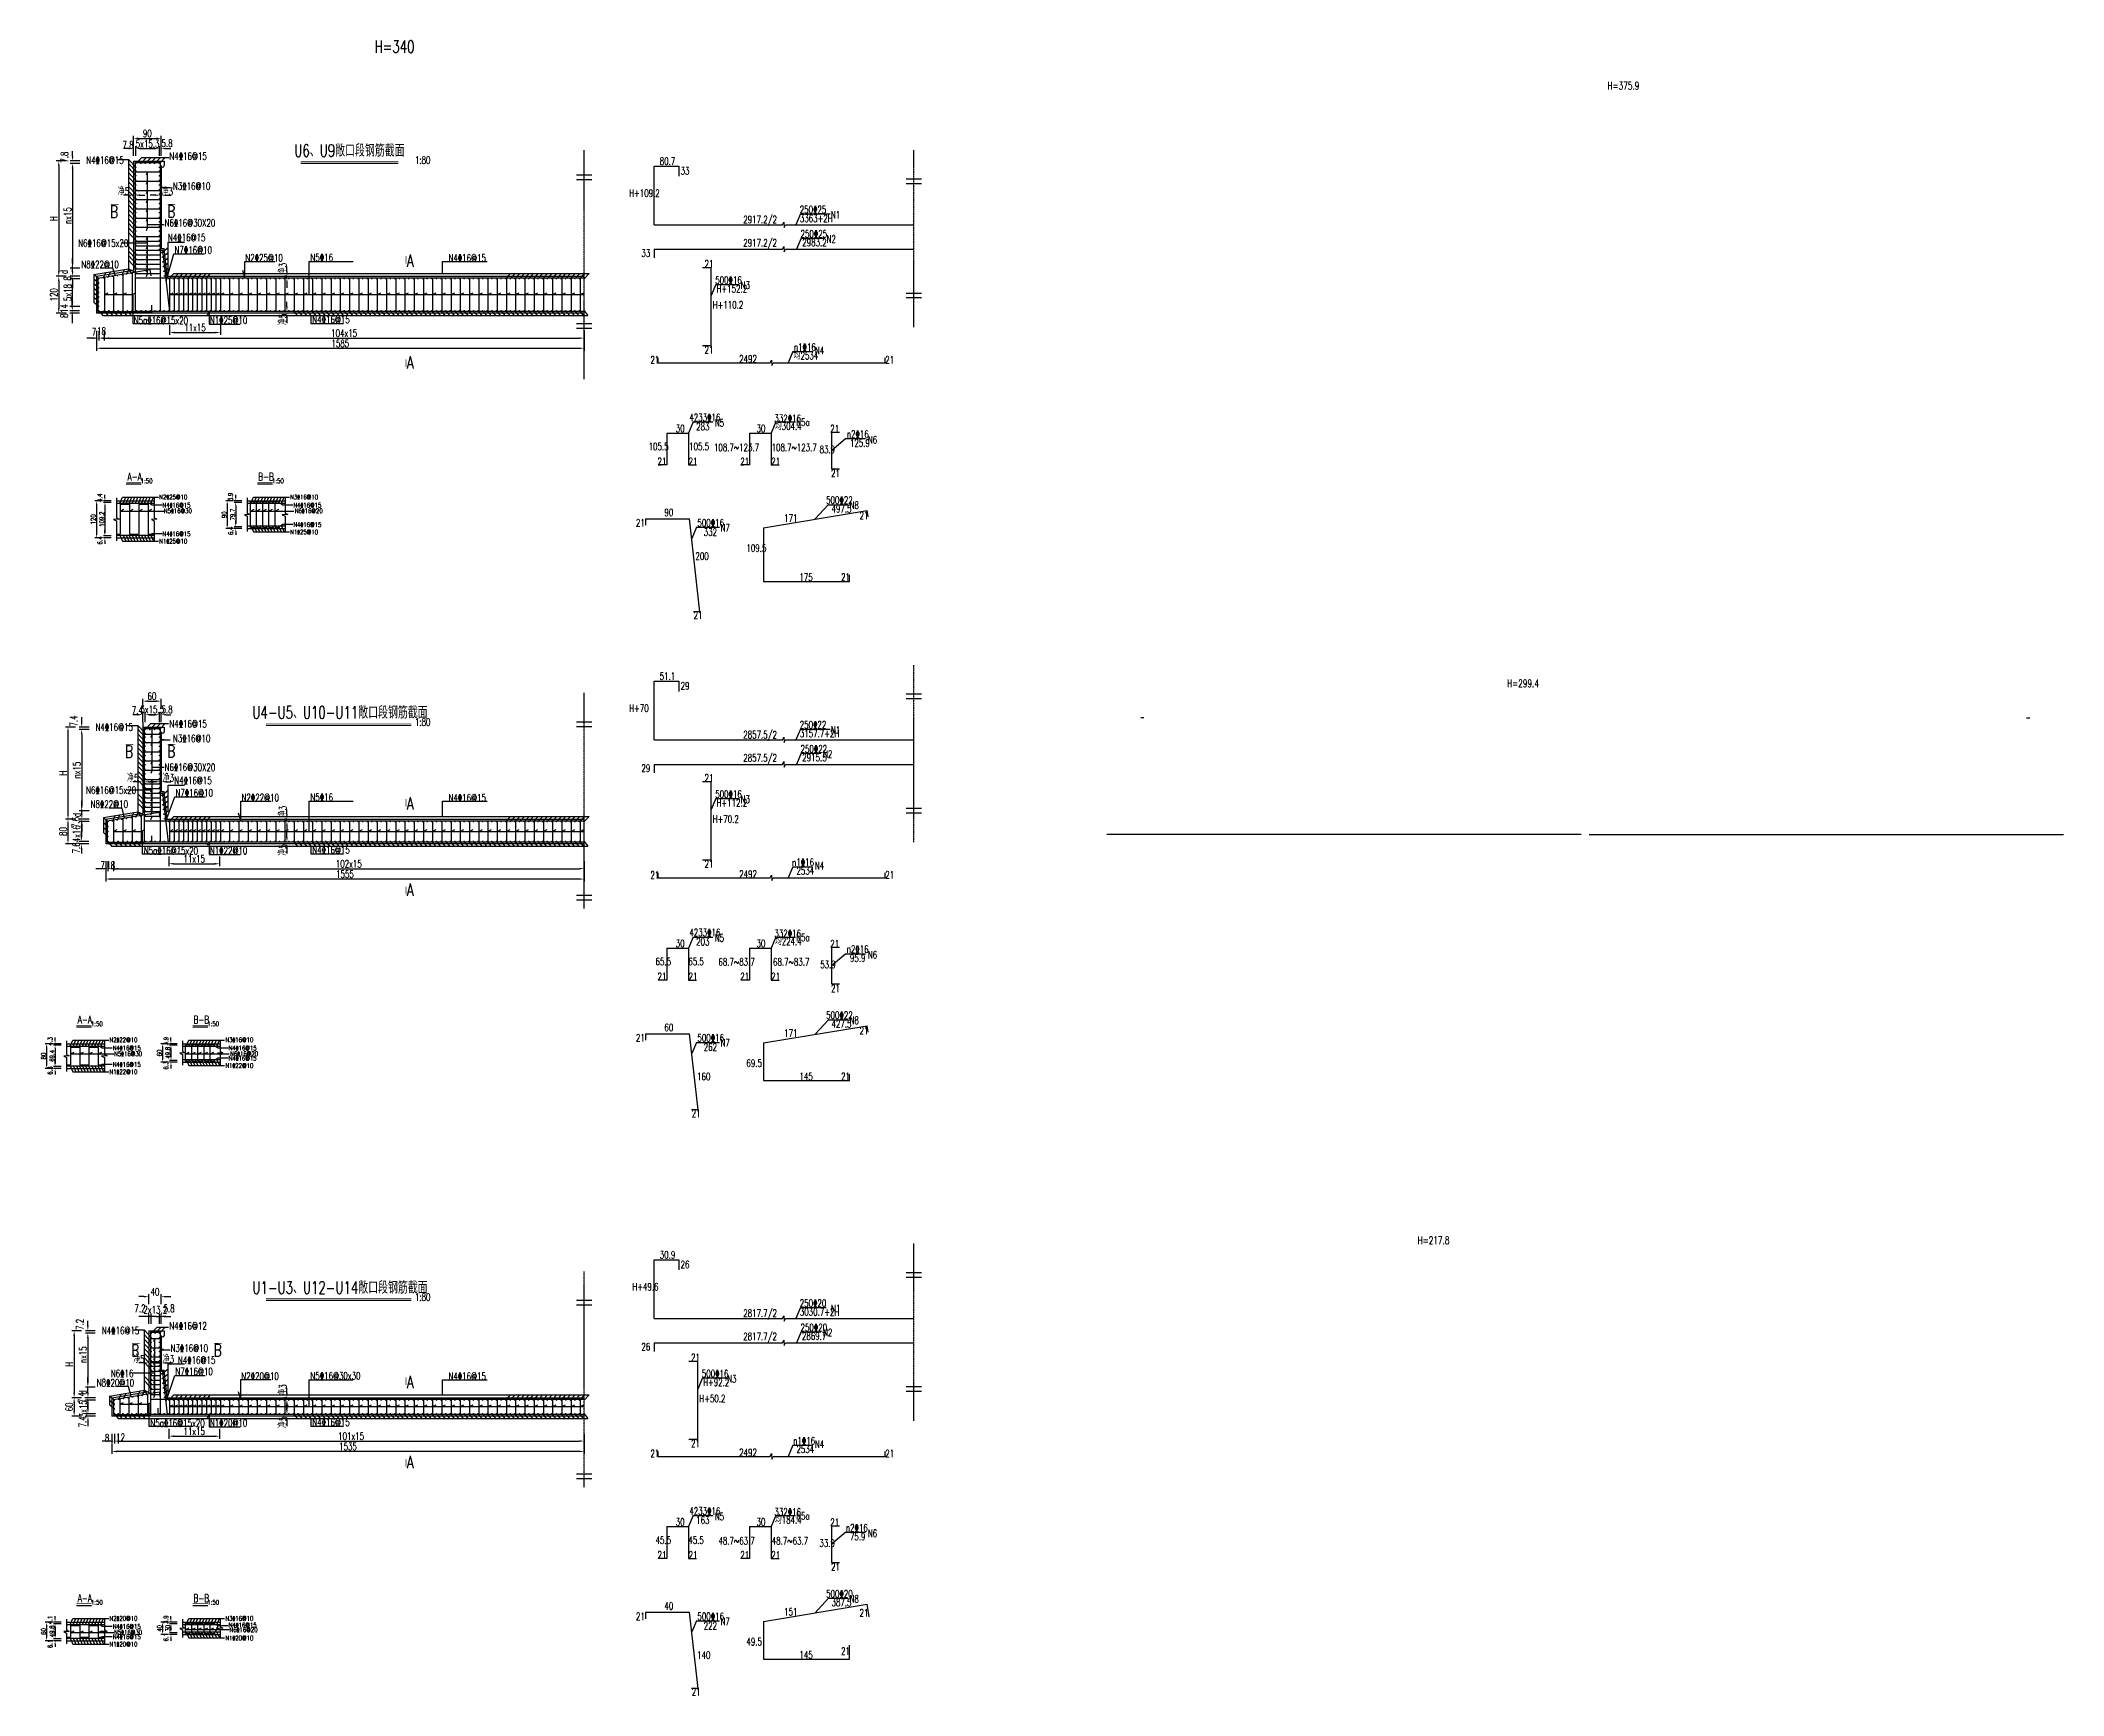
# Model space of a CAD drawing. Header units: millimetres. Extents: x -24222 to 32035, y -74604 to 14337.
# Drawn here: x -284 to 6292, y -5908 to -527 of the extents above; entities that cross this region are included whole.
import ezdxf
from ezdxf.enums import TextEntityAlignment as Align

# ---------------------------------------------------------------- set-up
doc = ezdxf.new("R2010")
doc.units = ezdxf.units.MM
doc.header["$LTSCALE"] = 0.25
doc.header["$MEASUREMENT"] = 0
doc.linetypes.add('ACAD_ISO04W100', pattern=[30, 24, -3, 0, -3])
for name, color, linetype in [('中心线', 5, 'ACAD_ISO04W100'), ('文字', 7, 'Continuous'), ('标注', 7, 'Continuous'), ('次轮廓线', 7, 'Continuous'), ('钢筋', 1, 'Continuous')]:
    doc.layers.add(name, color=color, linetype=linetype)
doc.styles.get("Standard").update_dxf_attribs({"font": 'simplex1.shx', "width": 0.7, "bigfont": 'hztxt.shx'})
doc.dimstyles.new('50', dxfattribs={"dimscale": 5, "dimtxt": 3, "dimasz": 2, "dimexe": 1, "dimexo": 1, "dimgap": 0.5, "dimtad": 1, "dimdec": 1, "dimdsep": 46, "dimtxsty": 'Standard', "dimcen": 0.5, "dimadec": 0, "dimazin": 0, "dimtfac": 1, "dimtdec": 1, "dimtofl": 0, "dimtmove": 2, "dimatfit": 3, "dimfxl": 0, "dimtolj": 1, "dimtzin": 0, "dimarcsym": 0})
doc.dimstyles.new('80', dxfattribs={"dimscale": 8, "dimtxt": 3, "dimasz": 2, "dimexe": 1, "dimexo": 1, "dimgap": 0.5, "dimtad": 1, "dimdec": 1, "dimdsep": 46, "dimtxsty": 'Standard', "dimcen": 0.5, "dimadec": 0, "dimazin": 0, "dimtfac": 1, "dimtdec": 1, "dimtofl": 0, "dimtmove": 2, "dimatfit": 3, "dimfxl": 0, "dimtolj": 1, "dimtzin": 0, "dimarcsym": 0})

msp = doc.modelspace()

# ---------------------------------------------------------------- texts
at = {"layer": '文字', "width": 0.7}
for s, height, p in [('H=340', 40, (866.649, -546.757)), ('H=375.9', 25, (4861.435, -674.13)), ('U6、U9敞口段钢筋截面', 40, (719.977, -884.671)), ('1:80', 24, (958.086, -915.861)), ('B', 40, (-45.205, -1083.728)), ('B', 40, (140.76, -1082.753)), ('A', 40, (917.352, -1242.395)), ('A', 40, (917.352, -1573.258)), ('A-A', 25, (21.975, -1945.505)), ('1:50', 15, (60.782, -1959.059)), ('B-B', 25, (448.779, -1945.505)), ('1:50', 15, (487.586, -1959.059)), ('H=299.4', 25, (4535.058, -2617.436)), ('U4-U5、U10-U11敞口段钢筋截面', 40, (689.282, -2711.783)), ('1:80', 24, (958.086, -2742.972)), ('B', 40, (3.482, -2838.888)), ('B', 40, (140.76, -2837.913)), ('A', 40, (917.352, -3007.555)), ('A', 40, (917.352, -3288.418)), ('A-A', 25, (-139.906, -3710.665)), ('1:50', 15, (-101.099, -3724.219)), ('B-B', 25, (238.324, -3710.665)), ('1:50', 15, (277.132, -3724.219)), ('H=217.8', 25, (4244.18, -4428.355)), ('U1-U3、U12-U14敞口段钢筋截面', 40, (689.282, -4581.693)), ('1:80', 24, (958.086, -4612.883)), ('B', 40, (23.482, -4786.478)), ('B', 40, (291.569, -4785.503)), ('A', 40, (917.352, -4888.635)), ('A', 40, (917.352, -5149.499)), ('A-A', 25, (-139.906, -5591.745)), ('B-B', 25, (238.324, -5591.745)), ('1:50', 15, (-101.099, -5605.3)), ('1:50', 15, (277.132, -5605.3))]:
    msp.add_text(s, height=height, dxfattribs=at).set_placement(p, align=Align.MIDDLE_CENTER)
for s, height, p in [('N4%%13216@15', 24, (-135.587, -927.898)), ('N4%%13216@15', 24, (134.684, -914.717)), ('80.7', 24, (1728.758, -931.121)), ('33', 24, (1796.603, -962.692)), ('N3%%13216@10', 24, (146.257, -1012.141)), ('H+109.2', 24, (1629.409, -1035.171)), ('N6%%13216@30X20', 24, (119.117, -1131.886)), ('2917.2/2', 24, (2000.293, -1121.079)), ('250%%13225', 24, (2183.777, -1088.796)), ('3363+2H', 24, (2184.207, -1117.155)), ('N1', 24, (2285.357, -1105.868)), ('N6%%13216@15x20', 24, (-161.729, -1197.511)), ('N4%%13216@15', 24, (130.134, -1179.398)), ('2917.2/2', 24, (2000.293, -1196.606)), ('250%%13225', 24, (2186.348, -1167.505)), ('2983.2', 24, (2192.256, -1195.651)), ('N2', 24, (2270.776, -1184.383)), ('N8%%13222@10', 24, (-151.469, -1266.837)), ('N7%%13216@10', 24, (151.455, -1220.022)), ('N2%%13225@10', 24, (381.71, -1245.486)), ('N5%%13216', 24, (593.197, -1244.248)), ('N4%%13216@15', 24, (1041.976, -1245.933)), ('33', 24, (1669.101, -1230.278)), ('21', 24, (1874.134, -1265.153)), ('500%%13216', 24, (1909.126, -1317.741)), ('N3', 24, (1991.537, -1334.619)), ('H+110.2', 24, (1900.85, -1398.609)), ('H+152.2', 24, (1913.461, -1345.886)), ('N5a%%13216@15x20', 24, (18.809, -1448.756)), ('N1%%13225@10', 24, (266.336, -1448.518)), ('N4%%13216@15', 24, (599.314, -1446.275)), ('n1%%13216', 24, (2164.82, -1536.032)), ('21', 24, (1698.479, -1577.415)), ('21', 24, (1874.134, -1544.471)), ('2492', 24, (1986.929, -1574.323)), ('均2534', 24, (2163.545, -1563.593)), ('N4', 24, (2232.88, -1547.13)), ('21', 24, (2461.973, -1577.049)), ('4233%%13216', 24, (1824.958, -1764.375)), ('283', 24, (1847.258, -1794.149)), ('N5', 24, (1907.678, -1782.215)), ('均304.4', 24, (2102.759, -1793.116)), ('332%%13216', 24, (2101.453, -1767.501)), ('N5a', 24, (2172.379, -1780.278)), ('105.5', 24, (1692.698, -1858.78)), ('30', 24, (1780.7, -1800.141)), ('105.5', 24, (1824.523, -1858.78)), ('108.7~123.7', 24, (1904.978, -1861.906)), ('30', 24, (2043.393, -1800.141)), ('108.7~123.7', 24, (2092.415, -1861.906)), ('21', 24, (2283.249, -1801.117)), ('n2%%13216', 24, (2336.791, -1818.722)), ('125.9', 24, (2346.959, -1847.593)), ('N6', 24, (2405.119, -1836.993)), ('21', 24, (1721.573, -1907.361)), ('21', 24, (1822.413, -1907.361)), ('21', 24, (1990.337, -1907.361)), ('21', 24, (2091.177, -1907.361)), ('83.9', 24, (2248.329, -1868.626)), ('21', 24, (2285.648, -1946.137)), ('N2%%13225@10', 15, (101.838, -2018.715)), ('N4%%13216@15', 15, (112.418, -2045.184)), ('N3%%13216@10', 15, (527.181, -2018.715)), ('N4%%13216@15', 15, (537.762, -2045.184)), ('500%%13222', 24, (2269.575, -2033.495)), ('497.5', 24, (2287.024, -2061.388)), ('N8', 24, (2345.727, -2049.985)), ('N5%%13216@30', 15, (116.885, -2063.782)), ('N4%%13216@15', 15, (537.762, -2108.577)), ('N6%%13216@20', 15, (542.228, -2063.782)), ('21', 24, (1651.308, -2106.828)), ('90', 24, (1743.905, -2073.192)), ('500%%13216', 24, (1851.246, -2106.887)), ('N7', 24, (1926.112, -2123.433)), ('171', 24, (2133.089, -2091.967)), ('21', 24, (2378.014, -2083.445)), ('N1%%13225@10', 15, (101.838, -2162.496)), ('N4%%13216@15', 15, (112.418, -2138.577)), ('N1%%13225@10', 15, (527.181, -2132.496)), ('332', 24, (1871.755, -2137.171)), ('109.5', 24, (2010.527, -2189.184)), ('200', 24, (1844.648, -2215.525)), ('175', 24, (2182.808, -2284.223)), ('21', 24, (2318.311, -2284.111)), ('21', 24, (1838.998, -2407.571)), ('51.1', 24, (1728.758, -2606.001)), ('29', 24, (1796.603, -2637.572)), ('H+70', 24, (1629.409, -2710.051)), ('N4%%13216@15', 24, (-105.587, -2771.38)), ('N4%%13216@15', 24, (134.684, -2760.426)), ('250%%13222', 24, (2183.777, -2763.676)), ('N1', 24, (2285.357, -2780.748)), ('N3%%13216@10', 24, (146.257, -2808.056)), ('2857.5/2', 24, (2000.293, -2795.959)), ('3157.7+2H', 24, (2184.207, -2792.035)), ('250%%13222', 24, (2186.348, -2842.385)), ('N6%%13216@30X20', 24, (119.117, -2902.018)), ('29', 24, (1669.101, -2905.158)), ('2857.5/2', 24, (2000.293, -2871.486)), ('2915.5', 24, (2192.153, -2870.531)), ('N2', 24, (2259.522, -2859.263)), ('N6%%13216@15x20', 24, (-136.121, -2976.284)), ('N4%%13216@15', 24, (150.624, -2944.558)), ('21', 24, (1874.134, -2936.837)), ('N8%%13222@10', 24, (-121.469, -3021.997)), ('N7%%13216@10', 24, (154.473, -2985.182)), ('N2%%13222@10', 24, (369.153, -3000.646)), ('N5%%13216', 24, (593.197, -2999.407)), ('N4%%13216@15', 24, (1041.976, -3001.093)), ('500%%13216', 24, (1909.126, -2989.425)), ('H+112.2', 24, (1913.461, -3017.571)), ('N3', 24, (1991.537, -3006.303)), ('H+70.2', 24, (1900.85, -3070.294)), ('N5a%%13216@15x20', 24, (51.462, -3173.216)), ('N1%%13222@10', 24, (266.336, -3172.978)), ('N4%%13216@15', 24, (599.314, -3170.735)), ('21', 24, (1874.134, -3216.155)), ('n1%%13216', 24, (2158.98, -3210.912)), ('2534', 24, (2173.121, -3238.473)), ('N4', 24, (2232.88, -3222.01)), ('21', 24, (1698.479, -3252.295)), ('2492', 24, (1986.929, -3249.203)), ('21', 24, (2461.973, -3251.929)), ('4233%%13216', 24, (1824.958, -3439.255)), ('332%%13216', 24, (2101.453, -3442.381)), ('30', 24, (1780.7, -3475.021)), ('203', 24, (1847.258, -3469.029)), ('N5', 24, (1907.678, -3457.095)), ('30', 24, (2043.393, -3475.021)), ('均224.4', 24, (2102.759, -3467.996)), ('N5a', 24, (2172.379, -3455.158)), ('21', 24, (2283.249, -3475.997)), ('n2%%13216', 24, (2336.425, -3493.602)), ('65.5', 24, (1715.014, -3533.66)), ('65.5', 24, (1821.762, -3533.66)), ('68.7~83.7', 24, (1919.569, -3534.971)), ('68.7~83.7', 24, (2097.077, -3534.971)), ('53.9', 24, (2250.454, -3543.506)), ('95.9', 24, (2346.959, -3522.473)), ('N6', 24, (2405.119, -3511.873)), ('21', 24, (1721.573, -3582.241)), ('21', 24, (1822.413, -3582.241)), ('21', 24, (1990.337, -3582.241)), ('21', 24, (2091.177, -3582.241)), ('21', 24, (2285.648, -3621.017)), ('60', 24, (1743.905, -3748.072)), ('171', 24, (2133.089, -3766.847)), ('500%%13222', 24, (2269.575, -3708.375)), ('427.5', 24, (2287.024, -3736.268)), ('N8', 24, (2345.727, -3724.865)), ('21', 24, (2378.014, -3758.325)), ('N2%%13222@10', 15, (-60.043, -3783.875)), ('N4%%13216@15', 15, (-49.463, -3810.344)), ('N5%%13216@30', 15, (-44.996, -3828.941)), ('N3%%13216@10', 15, (316.727, -3783.875)), ('N4%%13216@15', 15, (327.307, -3810.344)), ('N6%%13216@20', 15, (332.185, -3828.819)), ('21', 24, (1651.308, -3781.708)), ('500%%13216', 24, (1851.246, -3781.767)), ('262', 24, (1871.755, -3812.051)), ('N7', 24, (1926.112, -3798.313)), ('N1%%13222@10', 15, (-60.043, -3887.656)), ('N4%%13216@15', 15, (-49.463, -3863.737)), ('N1%%13222@10', 15, (316.727, -3867.656)), ('N4%%13216@15', 15, (327.307, -3843.737)), ('69.5', 24, (2010.527, -3864.064)), ('160', 24, (1850.228, -3907.755)), ('145', 24, (2182.808, -3907.257)), ('21', 24, (2318.311, -3907.145)), ('21', 24, (1832.8, -4027.29)), ('30.9', 24, (1728.758, -4487.082)), ('26', 24, (1796.603, -4518.653)), ('H+49.6', 24, (1639.697, -4591.132)), ('2817.7/2', 24, (2000.293, -4677.04)), ('250%%13220', 24, (2183.777, -4644.757)), ('3030.7+2H', 24, (2184.207, -4673.115)), ('N1', 24, (2285.771, -4661.829)), ('N4%%13216@15', 24, (-84.887, -4733.638)), ('N4%%13216@12', 24, (134.684, -4718.507)), ('2817.7/2', 24, (2000.293, -4752.567)), ('250%%13220', 24, (2186.348, -4723.466)), ('2869.7', 24, (2191.001, -4751.612)), ('N2', 24, (2259.522, -4740.344)), ('N3%%13216@10', 24, (138.563, -4791.136)), ('26', 24, (1669.101, -4786.239)), ('21', 24, (1830.502, -4821.113)), ('N6%%13216', 24, (-55.749, -4873.217)), ('N7%%13216@10', 24, (154.138, -4866.263)), ('N4%%13216@15', 24, (162.432, -4829.698)), ('N2%%13220@10', 24, (368.601, -4881.727)), ('N5%%13216@30x30', 24, (593.197, -4880.488)), ('N4%%13216@15', 24, (1041.976, -4882.173)), ('500%%13216', 24, (1865.494, -4873.702)), ('N3', 24, (1947.906, -4890.58)), ('N8%%13220@10', 24, (-101.469, -4903.078)), ('H+50.2', 24, (1857.218, -4954.57)), ('H+92.2', 24, (1869.83, -4901.847)), ('N5a%%13216@15x20', 24, (72.98, -5034.297)), ('N1%%13220@10', 24, (266.336, -5034.059)), ('N4%%13216@15', 24, (599.314, -5031.816)), ('21', 24, (1698.479, -5133.376)), ('21', 24, (1830.502, -5100.431)), ('2492', 24, (1986.929, -5130.284)), ('n1%%13216', 24, (2162.565, -5091.993)), ('2534', 24, (2173.121, -5119.553)), ('N4', 24, (2232.88, -5103.091)), ('21', 24, (2461.973, -5133.01)), ('4233%%13216', 24, (1824.958, -5320.336)), ('163', 24, (1847.258, -5350.109)), ('N5', 24, (1907.678, -5338.176)), ('均184.4', 24, (2102.759, -5349.076)), ('332%%13216', 24, (2101.453, -5323.462)), ('N5a', 24, (2172.379, -5336.238)), ('45.5', 24, (1715.014, -5414.741)), ('30', 24, (1780.7, -5356.102)), ('45.5', 24, (1821.762, -5414.741)), ('30', 24, (2043.393, -5356.102)), ('21', 24, (2283.249, -5357.078)), ('n2%%13216', 24, (2333.796, -5374.683)), ('75.9', 24, (2346.959, -5403.554)), ('N6', 24, (2405.119, -5392.954)), ('21', 24, (1721.573, -5463.322)), ('21', 24, (1822.413, -5463.322)), ('48.7~63.7', 24, (1919.569, -5417.032)), ('21', 24, (1990.337, -5463.322)), ('21', 24, (2091.177, -5463.322)), ('48.7~63.7', 24, (2092.905, -5417.032)), ('33.9', 24, (2247.824, -5424.586)), ('21', 24, (2285.648, -5502.098)), ('500%%13220', 24, (2269.575, -5589.456)), ('N8', 24, (2345.727, -5605.946)), ('N2%%13220@10', 15, (-60.043, -5664.956)), ('N3%%13216@10', 15, (316.727, -5664.956)), ('21', 24, (1651.308, -5662.789)), ('40', 24, (1743.905, -5629.153)), ('500%%13216', 24, (1851.246, -5662.848)), ('N7', 24, (1926.112, -5679.394)), ('151', 24, (2133.089, -5647.928)), ('387.5', 24, (2287.024, -5617.349)), ('21', 24, (2378.014, -5651.083)), ('N4%%13216@15', 15, (-49.463, -5691.425)), ('N4%%13216@15', 15, (-49.463, -5724.817)), ('N5%%13216@30', 15, (-44.996, -5710.022)), ('N1%%13220@10', 15, (316.727, -5728.737)), ('N4%%13216@15', 15, (327.307, -5686.446)), ('N6%%13216@20', 15, (330.385, -5701.825)), ('222', 24, (1871.755, -5693.132)), ('49.5', 24, (2010.527, -5745.144)), ('N1%%13220@10', 15, (-60.043, -5748.737)), ('140', 24, (1850.228, -5788.836)), ('145', 24, (2182.808, -5788.338)), ('21', 24, (2318.311, -5775.929)), ('21', 24, (1832.8, -5908.371))]:
    msp.add_text(s, height=height, rotation=359.8979341, dxfattribs=at).set_placement(p)

# ---------------------------------------------------------------- blocks, each defined once
blk = doc.blocks.new('点筋')
at = {"layer": '钢筋', "const_width": 2.5}
blk.add_lwpolyline([(-1.25, 0, 1), (1.25, 0, 1)], format="xyb", close=True, dxfattribs=at)
blk = doc.blocks.new('*D137')
at = {"layer": 'Defpoints', "color": 0}
for p in [(-179.7, -1293.7), (-224.9, -1413.7), (-179.7, -1413.7)]:
    blk.add_point(p, dxfattribs=at)
at = {"layer": '标注', "color": 0, "lineweight": -2}
for p, q in [((-200.9, -1293.7), (-232.9, -1293.7)), ((-224.9, -1309.7), (-224.9, -1397.7)), ((-200.9, -1413.7), (-232.9, -1413.7))]:
    blk.add_line(p, q, dxfattribs=at)
at = {"layer": '标注', "color": 0}
for points in [[(-227.6, -1309.7), (-222.2, -1309.7), (-224.9, -1293.7)], [(-227.6, -1397.7), (-222.2, -1397.7), (-224.9, -1413.7)]]:
    blk.add_solid(points, dxfattribs=at)
at = {"layer": '标注', "color": 0, "insert": (-240.9, -1353.7), "char_height": 24, "attachment_point": 5, "rotation": 90}
blk.add_mtext('\\A1;120', dxfattribs=at)
blk = doc.blocks.new('*D138')
at = {"layer": 'Defpoints', "color": 0}
for p in [(25.7, -878.4), (17.9, -933.7), (25.7, -926.5)]:
    blk.add_point(p, dxfattribs=at)
at = {"layer": '标注', "color": 0, "lineweight": -2}
for p, q in [((1.9, -878.4), (-14.1, -878.4)), ((17.9, -902.4), (17.9, -870.4)), ((25.7, -902.4), (25.7, -870.4)), ((41.7, -878.4), (57.7, -878.4))]:
    blk.add_line(p, q, dxfattribs=at)
at = {"layer": '标注', "color": 0}
for points in [[(1.9, -875.7), (1.9, -881), (17.9, -878.4)], [(41.7, -875.7), (41.7, -881), (25.7, -878.4)]]:
    blk.add_solid(points, dxfattribs=at)
at = {"layer": '标注', "color": 0, "insert": (0.3, -866.5), "char_height": 24, "attachment_point": 5}
blk.add_mtext('\\A1;7.8', dxfattribs=at)
blk = doc.blocks.new('*D139')
at = {"layer": 'Defpoints', "color": 0}
for p in [(107.9, -878.4), (102.1, -926.5), (107.9, -926.5)]:
    blk.add_point(p, dxfattribs=at)
at = {"layer": '标注', "color": 0, "lineweight": -2}
for p, q in [((86.1, -878.4), (70.1, -878.4)), ((102.1, -902.4), (102.1, -870.4)), ((107.9, -902.4), (107.9, -870.4)), ((123.9, -878.4), (139.9, -878.4))]:
    blk.add_line(p, q, dxfattribs=at)
at = {"layer": '标注', "color": 0}
for points in [[(86.1, -875.7), (86.1, -881), (102.1, -878.4)], [(123.9, -875.7), (123.9, -881), (107.9, -878.4)]]:
    blk.add_solid(points, dxfattribs=at)
at = {"layer": '标注', "color": 0, "insert": (127, -861.2), "char_height": 24, "attachment_point": 5}
blk.add_mtext('\\A1;5.8', dxfattribs=at)
blk = doc.blocks.new('*D140')
at = {"layer": 'Defpoints', "color": 0}
for p in [(107.9, -845.2), (17.9, -878.6), (107.9, -878.6)]:
    blk.add_point(p, dxfattribs=at)
at = {"layer": '标注', "color": 0, "lineweight": -2}
for p, q in [((17.9, -869.2), (17.9, -837.2)), ((33.9, -845.2), (91.9, -845.2)), ((107.9, -869.2), (107.9, -837.2))]:
    blk.add_line(p, q, dxfattribs=at)
at = {"layer": '标注', "color": 0}
for points in [[(33.9, -842.5), (33.9, -847.8), (17.9, -845.2)], [(91.9, -842.5), (91.9, -847.8), (107.9, -845.2)]]:
    blk.add_solid(points, dxfattribs=at)
at = {"layer": '标注', "color": 0, "insert": (62.9, -829.2), "char_height": 24, "attachment_point": 5}
blk.add_mtext('\\A1;90', dxfattribs=at)
blk = doc.blocks.new('*D141')
at = {"layer": 'Defpoints', "color": 0}
for p in [(-180, -1301.7), (-102.1, -1293.7), (-95.1, -1301.7)]:
    blk.add_point(p, dxfattribs=at)
at = {"layer": '标注', "color": 0, "lineweight": -2}
for p, q in [((-156, -1293.7), (-188, -1293.7)), ((-156, -1301.7), (-188, -1301.7)), ((-180, -1277.7), (-180, -1261.7)), ((-180, -1317.7), (-180, -1333.7))]:
    blk.add_line(p, q, dxfattribs=at)
at = {"layer": '标注', "color": 0}
for points in [[(-182.7, -1277.7), (-177.4, -1277.7), (-180, -1293.7)], [(-182.7, -1317.7), (-177.4, -1317.7), (-180, -1301.7)]]:
    blk.add_solid(points, dxfattribs=at)
at = {"layer": '标注', "color": 0, "insert": (-196.3, -1300.6), "char_height": 24, "attachment_point": 5, "rotation": 90}
blk.add_mtext('\\A1;8', dxfattribs=at)
blk = doc.blocks.new('*D142')
at = {"layer": 'Defpoints', "color": 0}
for p in [(-75, -2028.9), (-37.6, -2023.9), (-24.8, -2028.9)]:
    blk.add_point(p, dxfattribs=at)
at = {"layer": '标注', "color": 0, "lineweight": -2}
for p, q in [((-55, -2023.9), (-80, -2023.9)), ((-55, -2028.9), (-80, -2028.9)), ((-75, -2013.9), (-75, -2003.9)), ((-75, -2038.9), (-75, -2048.9))]:
    blk.add_line(p, q, dxfattribs=at)
at = {"layer": '标注', "color": 0}
for points in [[(-76.7, -2013.9), (-73.3, -2013.9), (-75, -2023.9)], [(-76.7, -2038.9), (-73.3, -2038.9), (-75, -2028.9)]]:
    blk.add_solid(points, dxfattribs=at)
at = {"layer": '标注', "color": 0, "insert": (-91.2, -2013.5), "char_height": 15, "attachment_point": 5, "rotation": 90}
blk.add_mtext('\\A1;4.4', dxfattribs=at)
blk = doc.blocks.new('*D143')
at = {"layer": 'Defpoints', "color": 0}
for p in [(-24.8, -2028.9), (-75, -2137.9), (-24.8, -2137.9)]:
    blk.add_point(p, dxfattribs=at)
at = {"layer": '标注', "color": 0, "lineweight": -2}
for p, q in [((-55, -2028.9), (-80, -2028.9)), ((-75, -2038.9), (-75, -2127.9)), ((-55, -2137.9), (-80, -2137.9))]:
    blk.add_line(p, q, dxfattribs=at)
at = {"layer": '标注', "color": 0}
for points in [[(-76.7, -2038.9), (-73.3, -2038.9), (-75, -2028.9)], [(-76.7, -2127.9), (-73.3, -2127.9), (-75, -2137.9)]]:
    blk.add_solid(points, dxfattribs=at)
at = {"layer": '标注', "color": 0, "insert": (-85, -2083.4), "char_height": 15, "attachment_point": 5, "rotation": 90}
blk.add_mtext('\\A1;109.2', dxfattribs=at)
blk = doc.blocks.new('*D144')
at = {"layer": 'Defpoints', "color": 0}
for p in [(-75, -2143.9), (-24.8, -2137.9), (-24.8, -2143.9)]:
    blk.add_point(p, dxfattribs=at)
at = {"layer": '标注', "color": 0, "lineweight": -2}
for p, q in [((-55, -2137.9), (-80, -2137.9)), ((-55, -2143.9), (-80, -2143.9)), ((-75, -2127.9), (-75, -2117.9)), ((-75, -2153.9), (-75, -2163.9))]:
    blk.add_line(p, q, dxfattribs=at)
at = {"layer": '标注', "color": 0}
for points in [[(-76.7, -2127.9), (-73.3, -2127.9), (-75, -2137.9)], [(-76.7, -2153.9), (-73.3, -2153.9), (-75, -2143.9)]]:
    blk.add_solid(points, dxfattribs=at)
at = {"layer": '标注', "color": 0, "insert": (-91.1, -2152.4), "char_height": 15, "attachment_point": 5, "rotation": 90}
blk.add_mtext('\\A1;6.4', dxfattribs=at)
blk = doc.blocks.new('*D145')
at = {"layer": 'Defpoints', "color": 0}
for p in [(-37.6, -2023.9), (-102.7, -2143.9), (-37.6, -2143.9)]:
    blk.add_point(p, dxfattribs=at)
at = {"layer": '标注', "color": 0, "lineweight": -2}
for p, q in [((-82.7, -2023.9), (-107.7, -2023.9)), ((-102.7, -2033.9), (-102.7, -2133.9)), ((-82.7, -2143.9), (-107.7, -2143.9))]:
    blk.add_line(p, q, dxfattribs=at)
at = {"layer": '标注', "color": 0}
for points in [[(-104.3, -2033.9), (-101, -2033.9), (-102.7, -2023.9)], [(-104.3, -2133.9), (-101, -2133.9), (-102.7, -2143.9)]]:
    blk.add_solid(points, dxfattribs=at)
at = {"layer": '标注', "color": 0, "insert": (-112.7, -2083.9), "char_height": 15, "attachment_point": 5, "rotation": 90}
blk.add_mtext('\\A1;120', dxfattribs=at)
blk = doc.blocks.new('*D148')
at = {"layer": 'Defpoints', "color": 0}
for p in [(350.4, -2028.9), (387.7, -2023.9), (400.6, -2028.9)]:
    blk.add_point(p, dxfattribs=at)
at = {"layer": '标注', "color": 0, "lineweight": -2}
for p, q in [((370.4, -2023.9), (345.4, -2023.9)), ((370.4, -2028.9), (345.4, -2028.9)), ((350.4, -2013.9), (350.4, -2003.9)), ((350.4, -2038.9), (350.4, -2048.9))]:
    blk.add_line(p, q, dxfattribs=at)
at = {"layer": '标注', "color": 0}
for points in [[(348.7, -2013.9), (352, -2013.9), (350.4, -2023.9)], [(348.7, -2038.9), (352, -2038.9), (350.4, -2028.9)]]:
    blk.add_solid(points, dxfattribs=at)
at = {"layer": '标注', "color": 0, "insert": (333.5, -2011), "char_height": 15, "attachment_point": 5, "rotation": 90}
blk.add_mtext('\\A1;3.9', dxfattribs=at)
blk = doc.blocks.new('*D149')
at = {"layer": 'Defpoints', "color": 0}
for p in [(400.6, -2028.9), (350.4, -2107.9), (400.6, -2107.9)]:
    blk.add_point(p, dxfattribs=at)
at = {"layer": '标注', "color": 0, "lineweight": -2}
for p, q in [((370.4, -2028.9), (345.4, -2028.9)), ((350.4, -2038.9), (350.4, -2097.9)), ((370.4, -2107.9), (345.4, -2107.9))]:
    blk.add_line(p, q, dxfattribs=at)
at = {"layer": '标注', "color": 0}
for points in [[(348.7, -2038.9), (352, -2038.9), (350.4, -2028.9)], [(348.7, -2097.9), (352, -2097.9), (350.4, -2107.9)]]:
    blk.add_solid(points, dxfattribs=at)
at = {"layer": '标注', "color": 0, "insert": (340.4, -2068.4), "char_height": 15, "attachment_point": 5, "rotation": 90}
blk.add_mtext('\\A1;79.7', dxfattribs=at)
blk = doc.blocks.new('*D146')
at = {"layer": 'Defpoints', "color": 0}
for p in [(350.4, -2113.9), (400.6, -2107.9), (400.6, -2113.9)]:
    blk.add_point(p, dxfattribs=at)
at = {"layer": '标注', "color": 0, "lineweight": -2}
for p, q in [((350.4, -2097.9), (350.4, -2087.9)), ((370.4, -2107.9), (345.4, -2107.9)), ((370.4, -2113.9), (345.4, -2113.9)), ((350.4, -2123.9), (350.4, -2133.9))]:
    blk.add_line(p, q, dxfattribs=at)
at = {"layer": '标注', "color": 0}
for points in [[(348.7, -2097.9), (352, -2097.9), (350.4, -2107.9)], [(348.7, -2123.9), (352, -2123.9), (350.4, -2113.9)]]:
    blk.add_solid(points, dxfattribs=at)
at = {"layer": '标注', "color": 0, "insert": (334.1, -2121.1), "char_height": 15, "attachment_point": 5, "rotation": 90}
blk.add_mtext('\\A1;6.4', dxfattribs=at)
blk = doc.blocks.new('*D147')
at = {"layer": 'Defpoints', "color": 0}
for p in [(387.7, -2023.9), (322.7, -2113.9), (387.7, -2113.9)]:
    blk.add_point(p, dxfattribs=at)
at = {"layer": '标注', "color": 0, "lineweight": -2}
for p, q in [((342.7, -2023.9), (317.7, -2023.9)), ((322.7, -2033.9), (322.7, -2103.9)), ((342.7, -2113.9), (317.7, -2113.9))]:
    blk.add_line(p, q, dxfattribs=at)
at = {"layer": '标注', "color": 0}
for points in [[(321, -2033.9), (324.3, -2033.9), (322.7, -2023.9)], [(321, -2103.9), (324.3, -2103.9), (322.7, -2113.9)]]:
    blk.add_solid(points, dxfattribs=at)
at = {"layer": '标注', "color": 0, "insert": (312.7, -2068.9), "char_height": 15, "attachment_point": 5, "rotation": 90}
blk.add_mtext('\\A1;90', dxfattribs=at)
blk = doc.blocks.new('*D160')
at = {"layer": 'Defpoints', "color": 0}
for p in [(-102.1, -1493.9), (1482.9, -1493.9), (1482.9, -1527.7)]:
    blk.add_point(p, dxfattribs=at)
at = {"layer": '标注', "color": 0, "lineweight": -2}
for p, q in [((-102.1, -1503.7), (-102.1, -1535.7)), ((1482.9, -1503.7), (1482.9, -1535.7)), ((-86.1, -1527.7), (1466.9, -1527.7))]:
    blk.add_line(p, q, dxfattribs=at)
at = {"layer": '标注', "color": 0}
for points in [[(-86.1, -1525), (-86.1, -1530.3), (-102.1, -1527.7)], [(1466.9, -1525), (1466.9, -1530.3), (1482.9, -1527.7)]]:
    blk.add_solid(points, dxfattribs=at)
at = {"layer": '标注', "color": 0, "insert": (690.4, -1511.7), "char_height": 24, "attachment_point": 5}
blk.add_mtext('\\A1;1585', dxfattribs=at)
blk = doc.blocks.new('*D161')
at = {"layer": 'Defpoints', "color": 0}
for p in [(-180, -1293.7), (-102.1, -1293.7), (25.7, -1266.7)]:
    blk.add_point(p, dxfattribs=at)
at = {"layer": '标注', "color": 0, "lineweight": -2}
for p, q in [((-180, -1250.7), (-180, -1234.7)), ((-156, -1266.7), (-188, -1266.7)), ((-156, -1293.7), (-188, -1293.7)), ((-180, -1309.7), (-180, -1325.7))]:
    blk.add_line(p, q, dxfattribs=at)
at = {"layer": '标注', "color": 0}
for points in [[(-182.7, -1250.7), (-177.4, -1250.7), (-180, -1266.7)], [(-182.7, -1309.7), (-177.4, -1309.7), (-180, -1293.7)]]:
    blk.add_solid(points, dxfattribs=at)
at = {"layer": '标注', "color": 0, "insert": (-208.2, -1280), "char_height": 24, "attachment_point": 5, "rotation": 90}
blk.add_mtext('\\A1;d', dxfattribs=at)
blk = doc.blocks.new('*D162')
at = {"layer": 'Defpoints', "color": 0}
for p in [(-77.1, -1405.7), (1482.9, -1405.7), (1482.9, -1494.6)]:
    blk.add_point(p, dxfattribs=at)
at = {"layer": '标注', "color": 0, "lineweight": -2}
for p, q in [((-77.1, -1470.6), (-77.1, -1502.6)), ((-61.1, -1494.6), (1466.9, -1494.6)), ((1482.9, -1470.6), (1482.9, -1502.6))]:
    blk.add_line(p, q, dxfattribs=at)
at = {"layer": '标注', "color": 0}
for points in [[(-61.1, -1492), (-61.1, -1497.3), (-77.1, -1494.6)], [(1466.9, -1492), (1466.9, -1497.3), (1482.9, -1494.6)]]:
    blk.add_solid(points, dxfattribs=at)
at = {"layer": '标注', "color": 0, "insert": (702.9, -1478.6), "char_height": 24, "attachment_point": 5}
blk.add_mtext('\\A1;104x15', dxfattribs=at)
blk = doc.blocks.new('*D163')
at = {"layer": 'Defpoints', "color": 0}
for p in [(55.7, -2719.1), (47.9, -2774.5), (55.7, -2767.3)]:
    blk.add_point(p, dxfattribs=at)
at = {"layer": '标注', "color": 0, "lineweight": -2}
for p, q in [((31.9, -2719.1), (15.9, -2719.1)), ((47.9, -2743.1), (47.9, -2711.1)), ((55.7, -2743.1), (55.7, -2711.1)), ((71.7, -2719.1), (87.7, -2719.1))]:
    blk.add_line(p, q, dxfattribs=at)
at = {"layer": '标注', "color": 0}
for points in [[(31.9, -2716.5), (31.9, -2721.8), (47.9, -2719.1)], [(71.7, -2716.5), (71.7, -2721.8), (55.7, -2719.1)]]:
    blk.add_solid(points, dxfattribs=at)
at = {"layer": '标注', "color": 0, "insert": (30.8, -2704.8), "char_height": 24, "attachment_point": 5}
blk.add_mtext('\\A1;7.4', dxfattribs=at)
blk = doc.blocks.new('*D164')
at = {"layer": 'Defpoints', "color": 0}
for p in [(107.9, -2719.1), (102.1, -2767.3), (107.9, -2767.3)]:
    blk.add_point(p, dxfattribs=at)
at = {"layer": '标注', "color": 0, "lineweight": -2}
for p, q in [((86.1, -2719.1), (70.1, -2719.1)), ((102.1, -2743.1), (102.1, -2711.1)), ((107.9, -2743.1), (107.9, -2711.1)), ((123.9, -2719.1), (139.9, -2719.1))]:
    blk.add_line(p, q, dxfattribs=at)
at = {"layer": '标注', "color": 0}
for points in [[(86.1, -2716.5), (86.1, -2721.8), (102.1, -2719.1)], [(123.9, -2716.5), (123.9, -2721.8), (107.9, -2719.1)]]:
    blk.add_solid(points, dxfattribs=at)
at = {"layer": '标注', "color": 0, "insert": (127, -2702), "char_height": 24, "attachment_point": 5}
blk.add_mtext('\\A1;5.8', dxfattribs=at)
blk = doc.blocks.new('*D165')
at = {"layer": 'Defpoints', "color": 0}
for p in [(-236.9, -3794), (-199.5, -3789), (-186.6, -3794)]:
    blk.add_point(p, dxfattribs=at)
at = {"layer": '标注', "color": 0, "lineweight": -2}
for p, q in [((-216.9, -3789), (-241.9, -3789)), ((-216.9, -3794), (-241.9, -3794)), ((-236.9, -3779), (-236.9, -3769)), ((-236.9, -3804), (-236.9, -3814))]:
    blk.add_line(p, q, dxfattribs=at)
at = {"layer": '标注', "color": 0}
for points in [[(-238.5, -3779), (-235.2, -3779), (-236.9, -3789)], [(-238.5, -3804), (-235.2, -3804), (-236.9, -3794)]]:
    blk.add_solid(points, dxfattribs=at)
at = {"layer": '标注', "color": 0, "insert": (-253.1, -3781.1), "char_height": 15, "attachment_point": 5, "rotation": 90}
blk.add_mtext('\\A1;4.3', dxfattribs=at)
blk = doc.blocks.new('*D166')
at = {"layer": 'Defpoints', "color": 0}
for p in [(-186.6, -3794), (-236.9, -3863), (-186.6, -3863)]:
    blk.add_point(p, dxfattribs=at)
at = {"layer": '标注', "color": 0, "lineweight": -2}
for p, q in [((-216.9, -3794), (-241.9, -3794)), ((-236.9, -3804), (-236.9, -3853)), ((-216.9, -3863), (-241.9, -3863))]:
    blk.add_line(p, q, dxfattribs=at)
at = {"layer": '标注', "color": 0}
for points in [[(-238.5, -3804), (-235.2, -3804), (-236.9, -3794)], [(-238.5, -3853), (-235.2, -3853), (-236.9, -3863)]]:
    blk.add_solid(points, dxfattribs=at)
at = {"layer": '标注', "color": 0, "insert": (-246.9, -3828.5), "char_height": 15, "attachment_point": 5, "rotation": 90}
blk.add_mtext('\\A1;69.4', dxfattribs=at)
blk = doc.blocks.new('*D167')
at = {"layer": 'Defpoints', "color": 0}
for p in [(-236.9, -3869), (-186.6, -3863), (-186.6, -3869)]:
    blk.add_point(p, dxfattribs=at)
at = {"layer": '标注', "color": 0, "lineweight": -2}
for p, q in [((-216.9, -3863), (-241.9, -3863)), ((-216.9, -3869), (-241.9, -3869)), ((-236.9, -3853), (-236.9, -3843)), ((-236.9, -3879), (-236.9, -3889))]:
    blk.add_line(p, q, dxfattribs=at)
at = {"layer": '标注', "color": 0}
for points in [[(-238.5, -3853), (-235.2, -3853), (-236.9, -3863)], [(-238.5, -3879), (-235.2, -3879), (-236.9, -3869)]]:
    blk.add_solid(points, dxfattribs=at)
at = {"layer": '标注', "color": 0, "insert": (-253.1, -3876.4), "char_height": 15, "attachment_point": 5, "rotation": 90}
blk.add_mtext('\\A1;6.3', dxfattribs=at)
blk = doc.blocks.new('*D168')
at = {"layer": 'Defpoints', "color": 0}
for p in [(-199.5, -3789), (-264.6, -3869), (-199.5, -3869)]:
    blk.add_point(p, dxfattribs=at)
at = {"layer": '标注', "color": 0, "lineweight": -2}
for p, q in [((-244.6, -3789), (-269.6, -3789)), ((-264.6, -3799), (-264.6, -3859)), ((-244.6, -3869), (-269.6, -3869))]:
    blk.add_line(p, q, dxfattribs=at)
at = {"layer": '标注', "color": 0}
for points in [[(-266.2, -3799), (-262.9, -3799), (-264.6, -3789)], [(-266.2, -3859), (-262.9, -3859), (-264.6, -3869)]]:
    blk.add_solid(points, dxfattribs=at)
at = {"layer": '标注', "color": 0, "insert": (-274.6, -3829), "char_height": 15, "attachment_point": 5, "rotation": 90}
blk.add_mtext('\\A1;80', dxfattribs=at)
blk = doc.blocks.new('*D169')
at = {"layer": 'Defpoints', "color": 0}
for p in [(139.9, -3794), (177.3, -3789), (190.1, -3794)]:
    blk.add_point(p, dxfattribs=at)
at = {"layer": '标注', "color": 0, "lineweight": -2}
for p, q in [((159.9, -3789), (134.9, -3789)), ((159.9, -3794), (134.9, -3794)), ((139.9, -3779), (139.9, -3769)), ((139.9, -3804), (139.9, -3814))]:
    blk.add_line(p, q, dxfattribs=at)
at = {"layer": '标注', "color": 0}
for points in [[(138.2, -3779), (141.6, -3779), (139.9, -3789)], [(138.2, -3804), (141.6, -3804), (139.9, -3794)]]:
    blk.add_solid(points, dxfattribs=at)
at = {"layer": '标注', "color": 0, "insert": (123.7, -3780.6), "char_height": 15, "attachment_point": 5, "rotation": 90}
blk.add_mtext('\\A1;3.9', dxfattribs=at)
blk = doc.blocks.new('*D170')
at = {"layer": 'Defpoints', "color": 0}
for p in [(190.1, -3794), (139.9, -3843), (190.1, -3843)]:
    blk.add_point(p, dxfattribs=at)
at = {"layer": '标注', "color": 0, "lineweight": -2}
for p, q in [((159.9, -3794), (134.9, -3794)), ((139.9, -3804), (139.9, -3833)), ((159.9, -3843), (134.9, -3843))]:
    blk.add_line(p, q, dxfattribs=at)
at = {"layer": '标注', "color": 0}
for points in [[(138.2, -3804), (141.6, -3804), (139.9, -3794)], [(138.2, -3833), (141.6, -3833), (139.9, -3843)]]:
    blk.add_solid(points, dxfattribs=at)
at = {"layer": '标注', "color": 0, "insert": (129.9, -3818.5), "char_height": 15, "attachment_point": 5, "rotation": 90}
blk.add_mtext('\\A1;49.8', dxfattribs=at)
blk = doc.blocks.new('*D171')
at = {"layer": 'Defpoints', "color": 0}
for p in [(139.9, -3849), (190.1, -3843), (190.1, -3849)]:
    blk.add_point(p, dxfattribs=at)
at = {"layer": '标注', "color": 0, "lineweight": -2}
for p, q in [((159.9, -3843), (134.9, -3843)), ((159.9, -3849), (134.9, -3849)), ((139.9, -3833), (139.9, -3823)), ((139.9, -3859), (139.9, -3869))]:
    blk.add_line(p, q, dxfattribs=at)
at = {"layer": '标注', "color": 0}
for points in [[(138.2, -3833), (141.6, -3833), (139.9, -3843)], [(138.2, -3859), (141.6, -3859), (139.9, -3849)]]:
    blk.add_solid(points, dxfattribs=at)
at = {"layer": '标注', "color": 0, "insert": (123.7, -3859.3), "char_height": 15, "attachment_point": 5, "rotation": 90}
blk.add_mtext('\\A1;6.3', dxfattribs=at)
blk = doc.blocks.new('*D172')
at = {"layer": 'Defpoints', "color": 0}
for p in [(177.3, -3789), (112.2, -3849), (177.3, -3849)]:
    blk.add_point(p, dxfattribs=at)
at = {"layer": '标注', "color": 0, "lineweight": -2}
for p, q in [((132.2, -3789), (107.2, -3789)), ((112.2, -3799), (112.2, -3839)), ((132.2, -3849), (107.2, -3849))]:
    blk.add_line(p, q, dxfattribs=at)
at = {"layer": '标注', "color": 0}
for points in [[(110.5, -3799), (113.9, -3799), (112.2, -3789)], [(110.5, -3839), (113.9, -3839), (112.2, -3849)]]:
    blk.add_solid(points, dxfattribs=at)
at = {"layer": '标注', "color": 0, "insert": (102.2, -3819), "char_height": 15, "attachment_point": 5, "rotation": 90}
blk.add_mtext('\\A1;60', dxfattribs=at)
blk = doc.blocks.new('*D173')
at = {"layer": 'Defpoints', "color": 0}
for p in [(-47.1, -3130.9), (1482.9, -3130.9), (1482.9, -3219.8)]:
    blk.add_point(p, dxfattribs=at)
at = {"layer": '标注', "color": 0, "lineweight": -2}
for p, q in [((-47.1, -3195.8), (-47.1, -3227.8)), ((-31.1, -3219.8), (1466.9, -3219.8)), ((1482.9, -3195.8), (1482.9, -3227.8))]:
    blk.add_line(p, q, dxfattribs=at)
at = {"layer": '标注', "color": 0}
for points in [[(-31.1, -3217.1), (-31.1, -3222.4), (-47.1, -3219.8)], [(1466.9, -3217.1), (1466.9, -3222.4), (1482.9, -3219.8)]]:
    blk.add_solid(points, dxfattribs=at)
at = {"layer": '标注', "color": 0, "insert": (717.9, -3203.8), "char_height": 24, "attachment_point": 5}
blk.add_mtext('\\A1;102x15', dxfattribs=at)
blk = doc.blocks.new('*D174')
at = {"layer": 'Defpoints', "color": 0}
for p in [(-150, -3066.9), (-72.1, -3058.9), (-65.1, -3066.9)]:
    blk.add_point(p, dxfattribs=at)
at = {"layer": '标注', "color": 0, "lineweight": -2}
for p, q in [((-126, -3058.9), (-158, -3058.9)), ((-126, -3066.9), (-158, -3066.9)), ((-150, -3042.9), (-150, -3026.9)), ((-150, -3082.9), (-150, -3098.9))]:
    blk.add_line(p, q, dxfattribs=at)
at = {"layer": '标注', "color": 0}
for points in [[(-152.7, -3042.9), (-147.4, -3042.9), (-150, -3058.9)], [(-152.7, -3082.9), (-147.4, -3082.9), (-150, -3066.9)]]:
    blk.add_solid(points, dxfattribs=at)
at = {"layer": '标注', "color": 0, "insert": (-170.3, -3069.7), "char_height": 24, "attachment_point": 5, "rotation": 90}
blk.add_mtext('\\A1;7.6', dxfattribs=at)
blk = doc.blocks.new('*D175')
at = {"layer": 'Defpoints', "color": 0}
for p in [(-65.1, -3066.9), (-151, -3130.9), (-65.1, -3130.9)]:
    blk.add_point(p, dxfattribs=at)
at = {"layer": '标注', "color": 0, "lineweight": -2}
for p, q in [((-127, -3066.9), (-159, -3066.9)), ((-151, -3082.9), (-151, -3114.9)), ((-127, -3130.9), (-159, -3130.9))]:
    blk.add_line(p, q, dxfattribs=at)
at = {"layer": '标注', "color": 0}
for points in [[(-153.7, -3082.9), (-148.4, -3082.9), (-151, -3066.9)], [(-153.7, -3114.9), (-148.4, -3114.9), (-151, -3130.9)]]:
    blk.add_solid(points, dxfattribs=at)
at = {"layer": '标注', "color": 0, "insert": (-167, -3106.3), "char_height": 24, "attachment_point": 5, "rotation": 90}
blk.add_mtext('\\A1;4x16', dxfattribs=at)
blk = doc.blocks.new('*D176')
at = {"layer": 'Defpoints', "color": 0}
for p in [(-151, -3138.9), (-65.1, -3130.9), (-65.1, -3138.9)]:
    blk.add_point(p, dxfattribs=at)
at = {"layer": '标注', "color": 0, "lineweight": -2}
for p, q in [((-127, -3130.9), (-159, -3130.9)), ((-127, -3138.9), (-159, -3138.9)), ((-151, -3114.9), (-151, -3098.9)), ((-151, -3154.9), (-151, -3170.9))]:
    blk.add_line(p, q, dxfattribs=at)
at = {"layer": '标注', "color": 0}
for points in [[(-153.7, -3114.9), (-148.4, -3114.9), (-151, -3130.9)], [(-153.7, -3154.9), (-148.4, -3154.9), (-151, -3138.9)]]:
    blk.add_solid(points, dxfattribs=at)
at = {"layer": '标注', "color": 0, "insert": (-167.9, -3152.2), "char_height": 24, "attachment_point": 5, "rotation": 90}
blk.add_mtext('\\A1;7.6', dxfattribs=at)
blk = doc.blocks.new('*D177')
at = {"layer": 'Defpoints', "color": 0}
for p in [(-72.1, -3058.9), (-194.9, -3138.9), (-72.1, -3138.9)]:
    blk.add_point(p, dxfattribs=at)
at = {"layer": '标注', "color": 0, "lineweight": -2}
for p, q in [((-170.9, -3058.9), (-202.9, -3058.9)), ((-194.9, -3074.9), (-194.9, -3122.9)), ((-170.9, -3138.9), (-202.9, -3138.9))]:
    blk.add_line(p, q, dxfattribs=at)
at = {"layer": '标注', "color": 0}
for points in [[(-197.6, -3074.9), (-192.2, -3074.9), (-194.9, -3058.9)], [(-197.6, -3122.9), (-192.2, -3122.9), (-194.9, -3138.9)]]:
    blk.add_solid(points, dxfattribs=at)
at = {"layer": '标注', "color": 0, "insert": (-210.9, -3098.9), "char_height": 24, "attachment_point": 5, "rotation": 90}
blk.add_mtext('\\A1;80', dxfattribs=at)
blk = doc.blocks.new('*D178')
at = {"layer": 'Defpoints', "color": 0}
for p in [(107.9, -2675.1), (47.9, -2719.3), (107.9, -2719.3)]:
    blk.add_point(p, dxfattribs=at)
at = {"layer": '标注', "color": 0, "lineweight": -2}
for p, q in [((47.9, -2699.1), (47.9, -2667.1)), ((63.9, -2675.1), (91.9, -2675.1)), ((107.9, -2699.1), (107.9, -2667.1))]:
    blk.add_line(p, q, dxfattribs=at)
at = {"layer": '标注', "color": 0}
for points in [[(63.9, -2672.4), (63.9, -2677.8), (47.9, -2675.1)], [(91.9, -2672.4), (91.9, -2677.8), (107.9, -2675.1)]]:
    blk.add_solid(points, dxfattribs=at)
at = {"layer": '标注', "color": 0, "insert": (77.9, -2659.1), "char_height": 24, "attachment_point": 5}
blk.add_mtext('\\A1;60', dxfattribs=at)
blk = doc.blocks.new('*D179')
at = {"layer": 'Defpoints', "color": 0}
for p in [(-72.1, -3130.9), (1482.9, -3130.9), (-72.1, -3253.5)]:
    blk.add_point(p, dxfattribs=at)
at = {"layer": '标注', "color": 0, "lineweight": -2}
for p, q in [((-72.1, -3229.5), (-72.1, -3261.5)), ((1466.9, -3253.5), (-56.1, -3253.5)), ((1482.9, -3229.5), (1482.9, -3261.5))]:
    blk.add_line(p, q, dxfattribs=at)
at = {"layer": '标注', "color": 0}
for points in [[(-56.1, -3250.9), (-56.1, -3256.2), (-72.1, -3253.5)], [(1466.9, -3250.9), (1466.9, -3256.2), (1482.9, -3253.5)]]:
    blk.add_solid(points, dxfattribs=at)
at = {"layer": '标注', "color": 0, "insert": (705.4, -3237.5), "char_height": 24, "attachment_point": 5}
blk.add_mtext('\\A1;1555', dxfattribs=at)
blk = doc.blocks.new('钢筋3')
at = {"layer": '钢筋'}
for p, q in [((398.1, -2110.4), (398.1, -2026.4)), ((398.1, -2026.4), (414.1, -2026.4)), ((398.1, -2110.4), (414.1, -2110.4))]:
    blk.add_line(p, q, dxfattribs=at)
blk = doc.blocks.new('*D193')
at = {"layer": 'Defpoints', "color": 0}
for p in [(-236.9, -5675.1), (-199.5, -5670.1), (-186.6, -5675.1)]:
    blk.add_point(p, dxfattribs=at)
at = {"layer": '标注', "color": 0, "lineweight": -2}
for p, q in [((-236.9, -5660.1), (-236.9, -5650.1)), ((-216.9, -5670.1), (-241.9, -5670.1)), ((-216.9, -5675.1), (-241.9, -5675.1)), ((-236.9, -5685.1), (-236.9, -5695.1))]:
    blk.add_line(p, q, dxfattribs=at)
at = {"layer": '标注', "color": 0}
for points in [[(-238.5, -5660.1), (-235.2, -5660.1), (-236.9, -5670.1)], [(-238.5, -5685.1), (-235.2, -5685.1), (-236.9, -5675.1)]]:
    blk.add_solid(points, dxfattribs=at)
at = {"layer": '标注', "color": 0, "insert": (-253.1, -5662.6), "char_height": 15, "attachment_point": 5, "rotation": 90}
blk.add_mtext('\\A1;4.1', dxfattribs=at)
blk = doc.blocks.new('*D194')
at = {"layer": 'Defpoints', "color": 0}
for p in [(-186.6, -5675.1), (-236.9, -5724.1), (-186.6, -5724.1)]:
    blk.add_point(p, dxfattribs=at)
at = {"layer": '标注', "color": 0, "lineweight": -2}
for p, q in [((-216.9, -5675.1), (-241.9, -5675.1)), ((-236.9, -5685.1), (-236.9, -5714.1)), ((-216.9, -5724.1), (-241.9, -5724.1))]:
    blk.add_line(p, q, dxfattribs=at)
at = {"layer": '标注', "color": 0}
for points in [[(-238.5, -5685.1), (-235.2, -5685.1), (-236.9, -5675.1)], [(-238.5, -5714.1), (-235.2, -5714.1), (-236.9, -5724.1)]]:
    blk.add_solid(points, dxfattribs=at)
at = {"layer": '标注', "color": 0, "insert": (-246.9, -5699.6), "char_height": 15, "attachment_point": 5, "rotation": 90}
blk.add_mtext('\\A1;49.8', dxfattribs=at)
blk = doc.blocks.new('*D195')
at = {"layer": 'Defpoints', "color": 0}
for p in [(-236.9, -5730.1), (-186.6, -5724.1), (-186.6, -5730.1)]:
    blk.add_point(p, dxfattribs=at)
at = {"layer": '标注', "color": 0, "lineweight": -2}
for p, q in [((-236.9, -5714.1), (-236.9, -5704.1)), ((-216.9, -5724.1), (-241.9, -5724.1)), ((-216.9, -5730.1), (-241.9, -5730.1)), ((-236.9, -5740.1), (-236.9, -5750.1))]:
    blk.add_line(p, q, dxfattribs=at)
at = {"layer": '标注', "color": 0}
for points in [[(-238.5, -5714.1), (-235.2, -5714.1), (-236.9, -5724.1)], [(-238.5, -5740.1), (-235.2, -5740.1), (-236.9, -5730.1)]]:
    blk.add_solid(points, dxfattribs=at)
at = {"layer": '标注', "color": 0, "insert": (-253.1, -5740.3), "char_height": 15, "attachment_point": 5, "rotation": 90}
blk.add_mtext('\\A1;6.1', dxfattribs=at)
blk = doc.blocks.new('*D196')
at = {"layer": 'Defpoints', "color": 0}
for p in [(-199.5, -5670.1), (-264.6, -5730.1), (-199.5, -5730.1)]:
    blk.add_point(p, dxfattribs=at)
at = {"layer": '标注', "color": 0, "lineweight": -2}
for p, q in [((-244.6, -5670.1), (-269.6, -5670.1)), ((-264.6, -5680.1), (-264.6, -5720.1)), ((-244.6, -5730.1), (-269.6, -5730.1))]:
    blk.add_line(p, q, dxfattribs=at)
at = {"layer": '标注', "color": 0}
for points in [[(-266.2, -5680.1), (-262.9, -5680.1), (-264.6, -5670.1)], [(-266.2, -5720.1), (-262.9, -5720.1), (-264.6, -5730.1)]]:
    blk.add_solid(points, dxfattribs=at)
at = {"layer": '标注', "color": 0, "insert": (-274.6, -5700.1), "char_height": 15, "attachment_point": 5, "rotation": 90}
blk.add_mtext('\\A1;60', dxfattribs=at)
blk = doc.blocks.new('*D197')
at = {"layer": 'Defpoints', "color": 0}
for p in [(139.9, -5675.1), (177.3, -5670.1), (190.1, -5675.1)]:
    blk.add_point(p, dxfattribs=at)
at = {"layer": '标注', "color": 0, "lineweight": -2}
for p, q in [((139.9, -5660.1), (139.9, -5650.1)), ((159.9, -5670.1), (134.9, -5670.1)), ((159.9, -5675.1), (134.9, -5675.1)), ((139.9, -5685.1), (139.9, -5695.1))]:
    blk.add_line(p, q, dxfattribs=at)
at = {"layer": '标注', "color": 0}
for points in [[(138.2, -5660.1), (141.6, -5660.1), (139.9, -5670.1)], [(138.2, -5685.1), (141.6, -5685.1), (139.9, -5675.1)]]:
    blk.add_solid(points, dxfattribs=at)
at = {"layer": '标注', "color": 0, "insert": (123.7, -5661.7), "char_height": 15, "attachment_point": 5, "rotation": 90}
blk.add_mtext('\\A1;3.9', dxfattribs=at)
blk = doc.blocks.new('*D198')
at = {"layer": 'Defpoints', "color": 0}
for p in [(139.9, -5704.1), (190.1, -5675.1), (190.1, -5704.1)]:
    blk.add_point(p, dxfattribs=at)
at = {"layer": '标注', "color": 0, "lineweight": -2}
for p, q in [((159.9, -5675.1), (134.9, -5675.1)), ((159.9, -5704.1), (134.9, -5704.1)), ((139.9, -5685.1), (139.9, -5694.1))]:
    blk.add_line(p, q, dxfattribs=at)
at = {"layer": '标注', "color": 0}
for points in [[(138.2, -5685.1), (141.6, -5685.1), (139.9, -5675.1)], [(138.2, -5694.1), (141.6, -5694.1), (139.9, -5704.1)]]:
    blk.add_solid(points, dxfattribs=at)
at = {"layer": '标注', "color": 0, "insert": (129.9, -5689.6), "char_height": 15, "attachment_point": 5, "rotation": 90}
blk.add_mtext('\\A1;30', dxfattribs=at)
blk = doc.blocks.new('*D199')
at = {"layer": 'Defpoints', "color": 0}
for p in [(139.9, -5710.1), (190.1, -5704.1), (190.1, -5710.1)]:
    blk.add_point(p, dxfattribs=at)
at = {"layer": '标注', "color": 0, "lineweight": -2}
for p, q in [((159.9, -5704.1), (134.9, -5704.1)), ((159.9, -5710.1), (134.9, -5710.1)), ((139.9, -5694.1), (139.9, -5684.1)), ((139.9, -5720.1), (139.9, -5730.1))]:
    blk.add_line(p, q, dxfattribs=at)
at = {"layer": '标注', "color": 0}
for points in [[(138.2, -5694.1), (141.6, -5694.1), (139.9, -5704.1)], [(138.2, -5720.1), (141.6, -5720.1), (139.9, -5710.1)]]:
    blk.add_solid(points, dxfattribs=at)
at = {"layer": '标注', "color": 0, "insert": (123.7, -5718.9), "char_height": 15, "attachment_point": 5, "rotation": 90}
blk.add_mtext('\\A1;6.1', dxfattribs=at)
blk = doc.blocks.new('*D200')
at = {"layer": 'Defpoints', "color": 0}
for p in [(112.2, -5710.1), (177.3, -5670.1), (177.3, -5710.1)]:
    blk.add_point(p, dxfattribs=at)
at = {"layer": '标注', "color": 0, "lineweight": -2}
for p, q in [((132.2, -5670.1), (107.2, -5670.1)), ((132.2, -5710.1), (107.2, -5710.1)), ((112.2, -5680.1), (112.2, -5700.1))]:
    blk.add_line(p, q, dxfattribs=at)
at = {"layer": '标注', "color": 0}
for points in [[(110.5, -5680.1), (113.9, -5680.1), (112.2, -5670.1)], [(110.5, -5700.1), (113.9, -5700.1), (112.2, -5710.1)]]:
    blk.add_solid(points, dxfattribs=at)
at = {"layer": '标注', "color": 0, "insert": (102.2, -5690.1), "char_height": 15, "attachment_point": 5, "rotation": 90}
blk.add_mtext('\\A1;40', dxfattribs=at)
blk = doc.blocks.new('*D201')
at = {"layer": 'Defpoints', "color": 0}
for p in [(-32.1, -4992), (1482.9, -4992), (1482.9, -5080.9)]:
    blk.add_point(p, dxfattribs=at)
at = {"layer": '标注', "color": 0, "lineweight": -2}
for p, q in [((-32.1, -5056.9), (-32.1, -5088.9)), ((1482.9, -5056.9), (1482.9, -5088.9)), ((-16.1, -5080.9), (1466.9, -5080.9))]:
    blk.add_line(p, q, dxfattribs=at)
at = {"layer": '标注', "color": 0}
for points in [[(-16.1, -5078.2), (-16.1, -5083.5), (-32.1, -5080.9)], [(1466.9, -5078.2), (1466.9, -5083.5), (1482.9, -5080.9)]]:
    blk.add_solid(points, dxfattribs=at)
at = {"layer": '标注', "color": 0, "insert": (725.4, -5064.9), "char_height": 24, "attachment_point": 5}
blk.add_mtext('\\A1;101x15', dxfattribs=at)
blk = doc.blocks.new('*D202')
at = {"layer": 'Defpoints', "color": 0}
for p in [(-130, -4948), (-52.1, -4940), (-44.1, -4948)]:
    blk.add_point(p, dxfattribs=at)
at = {"layer": '标注', "color": 0, "lineweight": -2}
for p, q in [((-130, -4924), (-130, -4908)), ((-106, -4940), (-138, -4940)), ((-106, -4948), (-138, -4948)), ((-130, -4964), (-130, -4980))]:
    blk.add_line(p, q, dxfattribs=at)
at = {"layer": '标注', "color": 0}
for points in [[(-132.7, -4924), (-127.4, -4924), (-130, -4940)], [(-132.7, -4964), (-127.4, -4964), (-130, -4948)]]:
    blk.add_solid(points, dxfattribs=at)
at = {"layer": '标注', "color": 0, "insert": (-150.3, -4940), "char_height": 24, "attachment_point": 5, "rotation": 90}
blk.add_mtext('\\A1;7.4', dxfattribs=at)
blk = doc.blocks.new('*D203')
at = {"layer": 'Defpoints', "color": 0}
for p in [(-44.1, -4992), (-130, -5000), (-44.1, -5000)]:
    blk.add_point(p, dxfattribs=at)
at = {"layer": '标注', "color": 0, "lineweight": -2}
for p, q in [((-106, -4992), (-138, -4992)), ((-130, -4976), (-130, -4960)), ((-106, -5000), (-138, -5000)), ((-130, -5016), (-130, -5032))]:
    blk.add_line(p, q, dxfattribs=at)
at = {"layer": '标注', "color": 0}
for points in [[(-132.7, -4976), (-127.4, -4976), (-130, -4992)], [(-132.7, -5016), (-127.4, -5016), (-130, -5000)]]:
    blk.add_solid(points, dxfattribs=at)
at = {"layer": '标注', "color": 0, "insert": (-147.5, -5018.4), "char_height": 24, "attachment_point": 5, "rotation": 90}
blk.add_mtext('\\A1;7.4', dxfattribs=at)
blk = doc.blocks.new('*D204')
at = {"layer": 'Defpoints', "color": 0}
for p in [(-52.1, -4940), (-174.9, -5000), (-52.1, -5000)]:
    blk.add_point(p, dxfattribs=at)
at = {"layer": '标注', "color": 0, "lineweight": -2}
for p, q in [((-150.9, -4940), (-182.9, -4940)), ((-174.9, -4956), (-174.9, -4984)), ((-150.9, -5000), (-182.9, -5000))]:
    blk.add_line(p, q, dxfattribs=at)
at = {"layer": '标注', "color": 0}
for points in [[(-177.6, -4956), (-172.2, -4956), (-174.9, -4940)], [(-177.6, -4984), (-172.2, -4984), (-174.9, -5000)]]:
    blk.add_solid(points, dxfattribs=at)
at = {"layer": '标注', "color": 0, "insert": (-190.9, -4970), "char_height": 24, "attachment_point": 5, "rotation": 90}
blk.add_mtext('\\A1;60', dxfattribs=at)
blk = doc.blocks.new('*D205')
at = {"layer": 'Defpoints', "color": 0}
for p in [(-52.1, -4992), (-44.1, -4992), (-52.1, -5080.9)]:
    blk.add_point(p, dxfattribs=at)
at = {"layer": '标注', "color": 0, "lineweight": -2}
for p, q in [((-52.1, -5056.9), (-52.1, -5088.9)), ((-44.1, -5056.9), (-44.1, -5088.9)), ((-68.1, -5080.9), (-84.1, -5080.9)), ((-28.1, -5080.9), (-12.1, -5080.9))]:
    blk.add_line(p, q, dxfattribs=at)
at = {"layer": '标注', "color": 0}
for points in [[(-68.1, -5078.2), (-68.1, -5083.5), (-52.1, -5080.9)], [(-28.1, -5078.2), (-28.1, -5083.5), (-44.1, -5080.9)]]:
    blk.add_solid(points, dxfattribs=at)
at = {"layer": '标注', "color": 0, "insert": (-67.8, -5070.7), "char_height": 24, "attachment_point": 5}
blk.add_mtext('\\A1;8', dxfattribs=at)
blk = doc.blocks.new('*D206')
at = {"layer": 'Defpoints', "color": 0}
for p in [(-44.1, -4992), (-32.1, -4992), (-32.1, -5080.9)]:
    blk.add_point(p, dxfattribs=at)
at = {"layer": '标注', "color": 0, "lineweight": -2}
for p, q in [((-44.1, -5056.9), (-44.1, -5088.9)), ((-32.1, -5056.9), (-32.1, -5088.9)), ((-60.1, -5080.9), (-76.1, -5080.9)), ((-16.1, -5080.9), (-0.1, -5080.9))]:
    blk.add_line(p, q, dxfattribs=at)
at = {"layer": '标注', "color": 0}
for points in [[(-60.1, -5078.2), (-60.1, -5083.5), (-44.1, -5080.9)], [(-16.1, -5078.2), (-16.1, -5083.5), (-32.1, -5080.9)]]:
    blk.add_solid(points, dxfattribs=at)
at = {"layer": '标注', "color": 0, "insert": (-23.8, -5068.8), "char_height": 24, "attachment_point": 5}
blk.add_mtext('\\A1;12', dxfattribs=at)
blk = doc.blocks.new('*D207')
at = {"layer": 'Defpoints', "color": 0}
for p in [(-52.1, -4992), (1482.9, -4992), (-52.1, -5114.6)]:
    blk.add_point(p, dxfattribs=at)
at = {"layer": '标注', "color": 0, "lineweight": -2}
for p, q in [((-52.1, -5090.6), (-52.1, -5122.6)), ((1466.9, -5114.6), (-36.1, -5114.6)), ((1482.9, -5090.6), (1482.9, -5122.6))]:
    blk.add_line(p, q, dxfattribs=at)
at = {"layer": '标注', "color": 0}
for points in [[(-36.1, -5111.9), (-36.1, -5117.3), (-52.1, -5114.6)], [(1466.9, -5111.9), (1466.9, -5117.3), (1482.9, -5114.6)]]:
    blk.add_solid(points, dxfattribs=at)
at = {"layer": '标注', "color": 0, "insert": (715.4, -5098.6), "char_height": 24, "attachment_point": 5}
blk.add_mtext('\\A1;1535', dxfattribs=at)
blk = doc.blocks.new('*D211')
at = {"layer": 'Defpoints', "color": 0}
for p in [(75.7, -4730), (-130.4, -4905.2), (75.7, -4905.2)]:
    blk.add_point(p, dxfattribs=at)
at = {"layer": '标注', "color": 0, "lineweight": -2}
for p, q in [((-106.4, -4730), (-138.4, -4730)), ((-130.4, -4746), (-130.4, -4889.2)), ((-106.4, -4905.2), (-138.4, -4905.2))]:
    blk.add_line(p, q, dxfattribs=at)
at = {"layer": '标注', "color": 0}
for points in [[(-133.1, -4746), (-127.7, -4746), (-130.4, -4730)], [(-133.1, -4889.2), (-127.7, -4889.2), (-130.4, -4905.2)]]:
    blk.add_solid(points, dxfattribs=at)
at = {"layer": '标注', "color": 0, "insert": (-146.4, -4800.4), "char_height": 24, "attachment_point": 5, "rotation": 90}
blk.add_mtext('\\A1;nx15', dxfattribs=at)
blk = doc.blocks.new('*D212')
at = {"layer": 'Defpoints', "color": 0}
for p in [(67.9, -4611.4), (107.9, -4722.2), (67.9, -4737.2)]:
    blk.add_point(p, dxfattribs=at)
at = {"layer": '标注', "color": 0, "lineweight": -2}
for p, q in [((67.9, -4635.4), (67.9, -4603.4)), ((107.9, -4635.4), (107.9, -4603.4)), ((51.9, -4611.4), (35.9, -4611.4)), ((123.9, -4611.4), (139.9, -4611.4))]:
    blk.add_line(p, q, dxfattribs=at)
at = {"layer": '标注', "color": 0}
for points in [[(51.9, -4608.8), (51.9, -4614.1), (67.9, -4611.4)], [(123.9, -4608.8), (123.9, -4614.1), (107.9, -4611.4)]]:
    blk.add_solid(points, dxfattribs=at)
at = {"layer": '标注', "color": 0, "insert": (87.9, -4595.4), "char_height": 24, "attachment_point": 5}
blk.add_mtext('\\A1;40', dxfattribs=at)
blk = doc.blocks.new('*D213')
at = {"layer": 'Defpoints', "color": 0}
for p in [(-130, -4992), (-44.1, -4948), (-44.1, -4992)]:
    blk.add_point(p, dxfattribs=at)
at = {"layer": '标注', "color": 0, "lineweight": -2}
for p, q in [((-106, -4948), (-138, -4948)), ((-106, -4992), (-138, -4992)), ((-130, -4964), (-130, -4976))]:
    blk.add_line(p, q, dxfattribs=at)
at = {"layer": '标注', "color": 0}
for points in [[(-132.7, -4964), (-127.4, -4964), (-130, -4948)], [(-132.7, -4976), (-127.4, -4976), (-130, -4992)]]:
    blk.add_solid(points, dxfattribs=at)
at = {"layer": '标注', "color": 0, "insert": (-146, -4975.7), "char_height": 24, "attachment_point": 5, "rotation": 90}
blk.add_mtext('\\A1;3x15', dxfattribs=at)
blk = doc.blocks.new('*D214')
at = {"layer": 'Defpoints', "color": 0}
for p in [(102.1, -878.4), (25.7, -926.5), (102.1, -926.5)]:
    blk.add_point(p, dxfattribs=at)
at = {"layer": '标注', "color": 0, "lineweight": -2}
for p, q in [((25.7, -902.4), (25.7, -870.4)), ((41.7, -878.4), (86.1, -878.4)), ((102.1, -902.4), (102.1, -870.4))]:
    blk.add_line(p, q, dxfattribs=at)
at = {"layer": '标注', "color": 0}
for points in [[(41.7, -875.7), (41.7, -881), (25.7, -878.4)], [(86.1, -875.7), (86.1, -881), (102.1, -878.4)]]:
    blk.add_solid(points, dxfattribs=at)
at = {"layer": '标注', "color": 0, "insert": (63.9, -862.4), "char_height": 24, "attachment_point": 5}
blk.add_mtext('\\A1;5x15.3', dxfattribs=at)
blk = doc.blocks.new('*D215')
at = {"layer": 'Defpoints', "color": 0}
for p in [(-95.1, -1405.7), (-77.1, -1405.7), (-95.1, -1494.6)]:
    blk.add_point(p, dxfattribs=at)
at = {"layer": '标注', "color": 0, "lineweight": -2}
for p, q in [((-111.1, -1494.6), (-127.1, -1494.6)), ((-95.1, -1470.6), (-95.1, -1502.6)), ((-77.1, -1470.6), (-77.1, -1502.6)), ((-61.1, -1494.6), (-45.1, -1494.6))]:
    blk.add_line(p, q, dxfattribs=at)
at = {"layer": '标注', "color": 0}
for points in [[(-111.1, -1492), (-111.1, -1497.3), (-95.1, -1494.6)], [(-61.1, -1492), (-61.1, -1497.3), (-77.1, -1494.6)]]:
    blk.add_solid(points, dxfattribs=at)
at = {"layer": '标注', "color": 0, "insert": (-86.1, -1472.2), "char_height": 24, "attachment_point": 5}
blk.add_mtext('\\A1;18', dxfattribs=at)
blk = doc.blocks.new('*D216')
at = {"layer": 'Defpoints', "color": 0}
for p in [(-102.1, -1405.7), (-95.1, -1405.7), (-102.1, -1494.7)]:
    blk.add_point(p, dxfattribs=at)
at = {"layer": '标注', "color": 0, "lineweight": -2}
for p, q in [((-118.1, -1494.7), (-134.1, -1494.7)), ((-102.1, -1470.7), (-102.1, -1502.7)), ((-95.1, -1470.7), (-95.1, -1502.7)), ((-79.1, -1494.7), (-63.1, -1494.7))]:
    blk.add_line(p, q, dxfattribs=at)
at = {"layer": '标注', "color": 0}
for points in [[(-118.1, -1492), (-118.1, -1497.3), (-102.1, -1494.7)], [(-79.1, -1492), (-79.1, -1497.3), (-95.1, -1494.7)]]:
    blk.add_solid(points, dxfattribs=at)
at = {"layer": '标注', "color": 0, "insert": (-110.3, -1474.4), "char_height": 24, "attachment_point": 5}
blk.add_mtext('\\A1;7', dxfattribs=at)
blk = doc.blocks.new('*D217')
at = {"layer": 'Defpoints', "color": 0}
for p in [(-180, -918.7), (25.7, -918.7), (25.7, -926.5)]:
    blk.add_point(p, dxfattribs=at)
at = {"layer": '标注', "color": 0, "lineweight": -2}
for p, q in [((-156, -918.7), (-188, -918.7)), ((-180, -902.7), (-180, -886.7)), ((-156, -926.5), (-188, -926.5)), ((-180, -942.5), (-180, -958.5))]:
    blk.add_line(p, q, dxfattribs=at)
at = {"layer": '标注', "color": 0}
for points in [[(-182.7, -902.7), (-177.4, -902.7), (-180, -918.7)], [(-182.7, -942.5), (-177.4, -942.5), (-180, -926.5)]]:
    blk.add_solid(points, dxfattribs=at)
at = {"layer": '标注', "color": 0, "insert": (-206, -906.4), "char_height": 24, "attachment_point": 5, "rotation": 90}
blk.add_mtext('\\A1;7.8', dxfattribs=at)
blk = doc.blocks.new('*D218')
at = {"layer": 'Defpoints', "color": 0}
for p in [(-181, -1413.7), (-95.1, -1405.7), (-95.1, -1413.7)]:
    blk.add_point(p, dxfattribs=at)
at = {"layer": '标注', "color": 0, "lineweight": -2}
for p, q in [((-181, -1389.7), (-181, -1373.7)), ((-157, -1405.7), (-189, -1405.7)), ((-157, -1413.7), (-189, -1413.7)), ((-181, -1429.7), (-181, -1445.7))]:
    blk.add_line(p, q, dxfattribs=at)
at = {"layer": '标注', "color": 0}
for points in [[(-183.7, -1389.7), (-178.4, -1389.7), (-181, -1405.7)], [(-183.7, -1429.7), (-178.4, -1429.7), (-181, -1413.7)]]:
    blk.add_solid(points, dxfattribs=at)
at = {"layer": '标注', "color": 0, "insert": (-207, -1421.7), "char_height": 24, "attachment_point": 5, "rotation": 90}
blk.add_mtext('\\A1;8', dxfattribs=at)
blk = doc.blocks.new('*D219')
at = {"layer": 'Defpoints', "color": 0}
for p in [(-181, -1391.7), (-95.1, -1391.7), (-95.1, -1405.7)]:
    blk.add_point(p, dxfattribs=at)
at = {"layer": '标注', "color": 0, "lineweight": -2}
for p, q in [((-181, -1375.7), (-181, -1359.7)), ((-157, -1391.7), (-189, -1391.7)), ((-157, -1405.7), (-189, -1405.7)), ((-181, -1421.7), (-181, -1437.7))]:
    blk.add_line(p, q, dxfattribs=at)
at = {"layer": '标注', "color": 0}
for points in [[(-183.7, -1375.7), (-178.4, -1375.7), (-181, -1391.7)], [(-183.7, -1421.7), (-178.4, -1421.7), (-181, -1405.7)]]:
    blk.add_solid(points, dxfattribs=at)
at = {"layer": '标注', "color": 0, "insert": (-207, -1398.7), "char_height": 24, "attachment_point": 5, "rotation": 90}
blk.add_mtext('\\A1;14', dxfattribs=at)
blk = doc.blocks.new('*D220')
at = {"layer": 'Defpoints', "color": 0}
for p in [(-180, -1301.7), (-95.1, -1301.7), (-95.1, -1391.7)]:
    blk.add_point(p, dxfattribs=at)
at = {"layer": '标注', "color": 0, "lineweight": -2}
for p, q in [((-156, -1301.7), (-188, -1301.7)), ((-180, -1375.7), (-180, -1317.7)), ((-156, -1391.7), (-188, -1391.7))]:
    blk.add_line(p, q, dxfattribs=at)
at = {"layer": '标注', "color": 0}
for points in [[(-182.7, -1317.7), (-177.4, -1317.7), (-180, -1301.7)], [(-182.7, -1375.7), (-177.4, -1375.7), (-180, -1391.7)]]:
    blk.add_solid(points, dxfattribs=at)
at = {"layer": '标注', "color": 0, "insert": (-196, -1346.7), "char_height": 24, "attachment_point": 5, "rotation": 90}
blk.add_mtext('\\A1;5x18', dxfattribs=at)
blk = doc.blocks.new('*D221')
at = {"layer": 'Defpoints', "color": 0}
for p in [(55.7, -2719.3), (102.1, -2719.3), (102.1, -2719.3)]:
    blk.add_point(p, dxfattribs=at)
at = {"layer": '标注', "color": 0, "lineweight": -2}
for p, q in [((55.7, -2719.3), (55.7, -2711.3)), ((71.7, -2719.3), (86.1, -2719.3)), ((102.1, -2719.3), (102.1, -2711.3))]:
    blk.add_line(p, q, dxfattribs=at)
at = {"layer": '标注', "color": 0}
for points in [[(71.7, -2716.7), (71.7, -2722), (55.7, -2719.3)], [(86.1, -2716.7), (86.1, -2722), (102.1, -2719.3)]]:
    blk.add_solid(points, dxfattribs=at)
at = {"layer": '标注', "color": 0, "insert": (78.9, -2702), "char_height": 24, "attachment_point": 5}
blk.add_mtext('\\A1;3x15.5', dxfattribs=at)
blk = doc.blocks.new('*D222')
at = {"layer": 'Defpoints', "color": 0}
for p in [(-72.1, -3130.9), (-65.1, -3130.9), (-72.1, -3219.8)]:
    blk.add_point(p, dxfattribs=at)
at = {"layer": '标注', "color": 0, "lineweight": -2}
for p, q in [((-88.1, -3219.8), (-104.1, -3219.8)), ((-72.1, -3195.8), (-72.1, -3227.8)), ((-65.1, -3195.8), (-65.1, -3227.8)), ((-49.1, -3219.8), (-33.1, -3219.8))]:
    blk.add_line(p, q, dxfattribs=at)
at = {"layer": '标注', "color": 0}
for points in [[(-88.1, -3217.2), (-88.1, -3222.5), (-72.1, -3219.8)], [(-49.1, -3217.2), (-49.1, -3222.5), (-65.1, -3219.8)]]:
    blk.add_solid(points, dxfattribs=at)
at = {"layer": '标注', "color": 0, "insert": (-82.3, -3208.9), "char_height": 24, "attachment_point": 5}
blk.add_mtext('\\A1;7', dxfattribs=at)
blk = doc.blocks.new('*D223')
at = {"layer": 'Defpoints', "color": 0}
for p in [(-65.1, -3130.9), (-47.1, -3130.9), (-47.1, -3219.8)]:
    blk.add_point(p, dxfattribs=at)
at = {"layer": '标注', "color": 0, "lineweight": -2}
for p, q in [((-81.1, -3219.8), (-97.1, -3219.8)), ((-65.1, -3195.8), (-65.1, -3227.8)), ((-47.1, -3195.8), (-47.1, -3227.8)), ((-31.1, -3219.8), (-15.1, -3219.8))]:
    blk.add_line(p, q, dxfattribs=at)
at = {"layer": '标注', "color": 0}
for points in [[(-81.1, -3217.1), (-81.1, -3222.4), (-65.1, -3219.8)], [(-31.1, -3217.1), (-31.1, -3222.4), (-47.1, -3219.8)]]:
    blk.add_solid(points, dxfattribs=at)
at = {"layer": '标注', "color": 0, "insert": (-55.9, -3208.7), "char_height": 24, "attachment_point": 5}
blk.add_mtext('\\A1;18', dxfattribs=at)
blk = doc.blocks.new('*D224')
at = {"layer": 'Defpoints', "color": 0}
for p in [(75.7, -4675.4), (75.7, -4722), (67.9, -4739.2)]:
    blk.add_point(p, dxfattribs=at)
at = {"layer": '标注', "color": 0, "lineweight": -2}
for p, q in [((67.9, -4699.4), (67.9, -4667.4)), ((75.7, -4699.4), (75.7, -4667.4)), ((51.9, -4675.4), (35.9, -4675.4)), ((91.7, -4675.4), (107.7, -4675.4))]:
    blk.add_line(p, q, dxfattribs=at)
at = {"layer": '标注', "color": 0}
for points in [[(51.9, -4672.7), (51.9, -4678), (67.9, -4675.4)], [(91.7, -4672.7), (91.7, -4678), (75.7, -4675.4)]]:
    blk.add_solid(points, dxfattribs=at)
at = {"layer": '标注', "color": 0, "insert": (39, -4649.4), "char_height": 24, "attachment_point": 5}
blk.add_mtext('\\A1;7.2', dxfattribs=at)
blk = doc.blocks.new('*D225')
at = {"layer": 'Defpoints', "color": 0}
for p in [(102.1, -4730), (107.9, -4675.4), (107.9, -4737.2)]:
    blk.add_point(p, dxfattribs=at)
at = {"layer": '标注', "color": 0, "lineweight": -2}
for p, q in [((102.1, -4699.4), (102.1, -4667.4)), ((107.9, -4699.4), (107.9, -4667.4)), ((86.1, -4675.4), (70.1, -4675.4)), ((123.9, -4675.4), (139.9, -4675.4))]:
    blk.add_line(p, q, dxfattribs=at)
at = {"layer": '标注', "color": 0}
for points in [[(86.1, -4672.7), (86.1, -4678), (102.1, -4675.4)], [(123.9, -4672.7), (123.9, -4678), (107.9, -4675.4)]]:
    blk.add_solid(points, dxfattribs=at)
at = {"layer": '标注', "color": 0, "insert": (133.8, -4649.4), "char_height": 24, "attachment_point": 5}
blk.add_mtext('\\A1;5.8', dxfattribs=at)
blk = doc.blocks.new('*D226')
at = {"layer": 'Defpoints', "color": 0}
for p in [(75.7, -4730), (102.1, -4675.4), (102.1, -4730)]:
    blk.add_point(p, dxfattribs=at)
at = {"layer": '标注', "color": 0, "lineweight": -2}
for p, q in [((75.7, -4699.4), (75.7, -4667.4)), ((102.1, -4699.4), (102.1, -4667.4)), ((59.7, -4675.4), (43.7, -4675.4)), ((118.1, -4675.4), (134.1, -4675.4))]:
    blk.add_line(p, q, dxfattribs=at)
at = {"layer": '标注', "color": 0}
for points in [[(59.7, -4672.7), (59.7, -4678), (75.7, -4675.4)], [(118.1, -4672.7), (118.1, -4678), (102.1, -4675.4)]]:
    blk.add_solid(points, dxfattribs=at)
at = {"layer": '标注', "color": 0, "insert": (88.9, -4654.2), "char_height": 24, "attachment_point": 5}
blk.add_mtext('\\A1;2x13.2', dxfattribs=at)
blk = doc.blocks.new('*D227')
at = {"layer": 'Defpoints', "color": 0}
for p in [(-180, -926.5), (-180, -1266.7), (-180, -1266.7)]:
    blk.add_point(p, dxfattribs=at)
at = {"layer": '标注', "color": 0, "lineweight": -2}
for p, q in [((-180, -926.5), (-188, -926.5)), ((-180, -942.5), (-180, -1250.7)), ((-180, -1266.7), (-188, -1266.7))]:
    blk.add_line(p, q, dxfattribs=at)
at = {"layer": '标注', "color": 0}
for points in [[(-182.7, -942.5), (-177.4, -942.5), (-180, -926.5)], [(-182.7, -1250.7), (-177.4, -1250.7), (-180, -1266.7)]]:
    blk.add_solid(points, dxfattribs=at)
at = {"layer": '标注', "color": 0, "insert": (-196, -1096.6), "char_height": 24, "attachment_point": 5, "rotation": 90}
blk.add_mtext('\\A1;nx15', dxfattribs=at)
blk = doc.blocks.new('*D228')
at = {"layer": 'Defpoints', "color": 0}
for p in [(-180, -918.7), (-224.9, -1293.7), (-180, -1293.7)]:
    blk.add_point(p, dxfattribs=at)
at = {"layer": '标注', "color": 0, "lineweight": -2}
for p, q in [((-200.9, -918.7), (-232.9, -918.7)), ((-224.9, -934.7), (-224.9, -1277.7)), ((-200.9, -1293.7), (-232.9, -1293.7))]:
    blk.add_line(p, q, dxfattribs=at)
at = {"layer": '标注', "color": 0}
for points in [[(-227.6, -934.7), (-222.2, -934.7), (-224.9, -918.7)], [(-227.6, -1277.7), (-222.2, -1277.7), (-224.9, -1293.7)]]:
    blk.add_solid(points, dxfattribs=at)
at = {"layer": '标注', "color": 0, "insert": (-240.9, -1106.2), "char_height": 24, "attachment_point": 5, "rotation": 90}
blk.add_mtext('\\A1;H', dxfattribs=at)
blk = doc.blocks.new('*D229')
at = {"layer": 'Defpoints', "color": 0}
for p in [(47.9, -2759.5), (-150.4, -2767.3), (55.7, -2767.3)]:
    blk.add_point(p, dxfattribs=at)
at = {"layer": '标注', "color": 0, "lineweight": -2}
for p, q in [((-126.4, -2759.5), (-158.4, -2759.5)), ((-150.4, -2743.5), (-150.4, -2727.5)), ((-126.4, -2767.3), (-158.4, -2767.3)), ((-150.4, -2783.3), (-150.4, -2799.3))]:
    blk.add_line(p, q, dxfattribs=at)
at = {"layer": '标注', "color": 0}
for points in [[(-153.1, -2743.5), (-147.7, -2743.5), (-150.4, -2759.5)], [(-153.1, -2783.3), (-147.7, -2783.3), (-150.4, -2767.3)]]:
    blk.add_solid(points, dxfattribs=at)
at = {"layer": '标注', "color": 0, "insert": (-176.4, -2739.6), "char_height": 24, "attachment_point": 5, "rotation": 90}
blk.add_mtext('\\A1;7.4', dxfattribs=at)
blk = doc.blocks.new('*D230')
at = {"layer": 'Defpoints', "color": 0}
for p in [(55.7, -2767.3), (-150.4, -3031.7), (55.7, -3031.7)]:
    blk.add_point(p, dxfattribs=at)
at = {"layer": '标注', "color": 0, "lineweight": -2}
for p, q in [((-126.4, -2767.3), (-158.4, -2767.3)), ((-150.4, -2783.3), (-150.4, -3015.7)), ((-126.4, -3031.7), (-158.4, -3031.7))]:
    blk.add_line(p, q, dxfattribs=at)
at = {"layer": '标注', "color": 0}
for points in [[(-153.1, -2783.3), (-147.7, -2783.3), (-150.4, -2767.3)], [(-153.1, -3015.7), (-147.7, -3015.7), (-150.4, -3031.7)]]:
    blk.add_solid(points, dxfattribs=at)
at = {"layer": '标注', "color": 0, "insert": (-166.4, -2899.5), "char_height": 24, "attachment_point": 5, "rotation": 90}
blk.add_mtext('\\A1;nx15', dxfattribs=at)
blk = doc.blocks.new('*D231')
at = {"layer": 'Defpoints', "color": 0}
for p in [(-150.4, -3031.7), (-150.4, -3058.9), (-150.4, -3058.9)]:
    blk.add_point(p, dxfattribs=at)
at = {"layer": '标注', "color": 0, "lineweight": -2}
for p, q in [((-150.4, -3015.7), (-150.4, -2999.7)), ((-150.4, -3031.7), (-158.4, -3031.7)), ((-150.4, -3058.9), (-158.4, -3058.9)), ((-150.4, -3074.9), (-150.4, -3090.9))]:
    blk.add_line(p, q, dxfattribs=at)
at = {"layer": '标注', "color": 0}
for points in [[(-153.1, -3015.7), (-147.7, -3015.7), (-150.4, -3031.7)], [(-153.1, -3074.9), (-147.7, -3074.9), (-150.4, -3058.9)]]:
    blk.add_solid(points, dxfattribs=at)
at = {"layer": '标注', "color": 0, "insert": (-166.4, -3045.3), "char_height": 24, "attachment_point": 5, "rotation": 90}
blk.add_mtext('\\A1;d', dxfattribs=at)
blk = doc.blocks.new('*D232')
at = {"layer": 'Defpoints', "color": 0}
for p in [(67.9, -4722.2), (-174.9, -4940), (-52.1, -4940)]:
    blk.add_point(p, dxfattribs=at)
at = {"layer": '标注', "color": 0, "lineweight": -2}
for p, q in [((-150.9, -4722.2), (-182.9, -4722.2)), ((-174.9, -4738.2), (-174.9, -4924)), ((-150.9, -4940), (-182.9, -4940))]:
    blk.add_line(p, q, dxfattribs=at)
at = {"layer": '标注', "color": 0}
for points in [[(-177.6, -4738.2), (-172.2, -4738.2), (-174.9, -4722.2)], [(-177.6, -4924), (-172.2, -4924), (-174.9, -4940)]]:
    blk.add_solid(points, dxfattribs=at)
at = {"layer": '标注', "color": 0, "insert": (-190.9, -4831.1), "char_height": 24, "attachment_point": 5, "rotation": 90}
blk.add_mtext('\\A1;H', dxfattribs=at)
blk = doc.blocks.new('*D245')
at = {"layer": 'Defpoints', "color": 0}
for p in [(17.9, -934.9), (23.2, -939.7), (17.9, -1029.8)]:
    blk.add_point(p, dxfattribs=at)
at = {"layer": '标注', "color": 0, "lineweight": -2}
for p, q in [((1.9, -1029.8), (-14.1, -1029.8)), ((17.9, -1005.8), (17.9, -1037.8)), ((23.2, -1005.8), (23.2, -1037.8)), ((39.2, -1029.8), (55.2, -1029.8))]:
    blk.add_line(p, q, dxfattribs=at)
at = {"layer": '标注', "color": 0}
for points in [[(1.9, -1027.2), (1.9, -1032.5), (17.9, -1029.8)], [(39.2, -1027.2), (39.2, -1032.5), (23.2, -1029.8)]]:
    blk.add_solid(points, dxfattribs=at)
at = {"layer": '标注', "color": 0, "insert": (-14.4, -1017.5), "char_height": 24, "attachment_point": 5}
blk.add_mtext('\\A1;净5', dxfattribs=at)
blk = doc.blocks.new('*D246')
at = {"layer": 'Defpoints', "color": 0}
for p in [(104.6, -933.7), (107.9, -933.7), (104.6, -1029.8)]:
    blk.add_point(p, dxfattribs=at)
at = {"layer": '标注', "color": 0, "lineweight": -2}
for p, q in [((88.6, -1029.8), (72.6, -1029.8)), ((104.6, -1005.8), (104.6, -1037.8)), ((107.9, -1005.8), (107.9, -1037.8)), ((123.9, -1029.8), (139.9, -1029.8))]:
    blk.add_line(p, q, dxfattribs=at)
at = {"layer": '标注', "color": 0}
for points in [[(88.6, -1027.2), (88.6, -1032.5), (104.6, -1029.8)], [(123.9, -1027.2), (123.9, -1032.5), (107.9, -1029.8)]]:
    blk.add_solid(points, dxfattribs=at)
at = {"layer": '标注', "color": 0, "insert": (128, -1018.5), "char_height": 24, "attachment_point": 5}
blk.add_mtext('\\A1;净3', dxfattribs=at)
blk = doc.blocks.new('*D247')
at = {"layer": 'Defpoints', "color": 0}
for p in [(516.7, -3133.6), (516.7, -3138.9), (516.7, -3138.9)]:
    blk.add_point(p, dxfattribs=at)
at = {"layer": '标注', "color": 0, "lineweight": -2}
for p, q in [((516.7, -3133.6), (508.7, -3133.6)), ((516.7, -3138.9), (508.7, -3138.9)), ((516.7, -3117.6), (516.7, -3101.6)), ((516.7, -3154.9), (516.7, -3170.9))]:
    blk.add_line(p, q, dxfattribs=at)
at = {"layer": '标注', "color": 0}
for points in [[(514.1, -3117.6), (519.4, -3117.6), (516.7, -3133.6)], [(514.1, -3154.9), (519.4, -3154.9), (516.7, -3138.9)]]:
    blk.add_solid(points, dxfattribs=at)
at = {"layer": '标注', "color": 0, "insert": (503.4, -3159), "char_height": 24, "attachment_point": 5, "rotation": 90}
blk.add_mtext('\\A1;净5', dxfattribs=at)
blk = doc.blocks.new('*D248')
at = {"layer": 'Defpoints', "color": 0}
for p in [(516.7, -3058.9), (516.7, -3058.9), (516.7, -3063.9)]:
    blk.add_point(p, dxfattribs=at)
at = {"layer": '标注', "color": 0, "lineweight": -2}
for p, q in [((516.7, -3058.9), (508.7, -3058.9)), ((516.7, -3063.9), (508.7, -3063.9)), ((516.7, -3042.9), (516.7, -3026.9)), ((516.7, -3079.9), (516.7, -3095.9))]:
    blk.add_line(p, q, dxfattribs=at)
at = {"layer": '标注', "color": 0}
for points in [[(514.1, -3042.9), (519.4, -3042.9), (516.7, -3058.9)], [(514.1, -3079.9), (519.4, -3079.9), (516.7, -3063.9)]]:
    blk.add_solid(points, dxfattribs=at)
at = {"layer": '标注', "color": 0, "insert": (503.5, -3034), "char_height": 24, "attachment_point": 5, "rotation": 90}
blk.add_mtext('\\A1;净3', dxfattribs=at)
blk = doc.blocks.new('*D249')
at = {"layer": 'Defpoints', "color": 0}
for p in [(516.7, -1408.4), (516.7, -1413.7), (516.7, -1413.7)]:
    blk.add_point(p, dxfattribs=at)
at = {"layer": '标注', "color": 0, "lineweight": -2}
for p, q in [((516.7, -1392.4), (516.7, -1376.4)), ((516.7, -1408.4), (508.7, -1408.4)), ((516.7, -1413.7), (508.7, -1413.7)), ((516.7, -1429.7), (516.7, -1445.7))]:
    blk.add_line(p, q, dxfattribs=at)
at = {"layer": '标注', "color": 0}
for points in [[(514.1, -1392.4), (519.4, -1392.4), (516.7, -1408.4)], [(514.1, -1429.7), (519.4, -1429.7), (516.7, -1413.7)]]:
    blk.add_solid(points, dxfattribs=at)
at = {"layer": '标注', "color": 0, "insert": (503.4, -1433.8), "char_height": 24, "attachment_point": 5, "rotation": 90}
blk.add_mtext('\\A1;净5', dxfattribs=at)
blk = doc.blocks.new('*D250')
at = {"layer": 'Defpoints', "color": 0}
for p in [(516.7, -1293.7), (516.7, -1293.7), (516.7, -1298.7)]:
    blk.add_point(p, dxfattribs=at)
at = {"layer": '标注', "color": 0, "lineweight": -2}
for p, q in [((516.7, -1293.7), (508.7, -1293.7)), ((516.7, -1298.7), (508.7, -1298.7)), ((516.7, -1277.7), (516.7, -1261.7)), ((516.7, -1314.7), (516.7, -1330.7))]:
    blk.add_line(p, q, dxfattribs=at)
at = {"layer": '标注', "color": 0}
for points in [[(514.1, -1277.7), (519.4, -1277.7), (516.7, -1293.7)], [(514.1, -1314.7), (519.4, -1314.7), (516.7, -1298.7)]]:
    blk.add_solid(points, dxfattribs=at)
at = {"layer": '标注', "color": 0, "insert": (503.5, -1268.9), "char_height": 24, "attachment_point": 5, "rotation": 90}
blk.add_mtext('\\A1;净3', dxfattribs=at)
blk = doc.blocks.new('*D251')
at = {"layer": 'Defpoints', "color": 0}
for p in [(47.9, -2842.3), (53.2, -2847.1), (47.9, -2937.2)]:
    blk.add_point(p, dxfattribs=at)
at = {"layer": '标注', "color": 0, "lineweight": -2}
for p, q in [((31.9, -2937.2), (15.9, -2937.2)), ((47.9, -2913.2), (47.9, -2945.2)), ((53.2, -2913.2), (53.2, -2945.2)), ((69.2, -2937.2), (85.2, -2937.2))]:
    blk.add_line(p, q, dxfattribs=at)
at = {"layer": '标注', "color": 0}
for points in [[(31.9, -2934.5), (31.9, -2939.8), (47.9, -2937.2)], [(69.2, -2934.5), (69.2, -2939.8), (53.2, -2937.2)]]:
    blk.add_solid(points, dxfattribs=at)
at = {"layer": '标注', "color": 0, "insert": (15.6, -2924.9), "char_height": 24, "attachment_point": 5}
blk.add_mtext('\\A1;净5', dxfattribs=at)
blk = doc.blocks.new('*D252')
at = {"layer": 'Defpoints', "color": 0}
for p in [(104.6, -2937.2), (107.9, -2937.2), (107.9, -2937.2)]:
    blk.add_point(p, dxfattribs=at)
at = {"layer": '标注', "color": 0, "lineweight": -2}
for p, q in [((88.6, -2937.2), (72.6, -2937.2)), ((104.6, -2937.2), (104.6, -2929.2)), ((107.9, -2937.2), (107.9, -2929.2)), ((123.9, -2937.2), (139.9, -2937.2))]:
    blk.add_line(p, q, dxfattribs=at)
at = {"layer": '标注', "color": 0}
for points in [[(88.6, -2934.5), (88.6, -2939.8), (104.6, -2937.2)], [(123.9, -2934.5), (123.9, -2939.8), (107.9, -2937.2)]]:
    blk.add_solid(points, dxfattribs=at)
at = {"layer": '标注', "color": 0, "insert": (131.6, -2925), "char_height": 24, "attachment_point": 5}
blk.add_mtext('\\A1;净3', dxfattribs=at)
blk = doc.blocks.new('*D253')
at = {"layer": 'Defpoints', "color": 0}
for p in [(135.4, -1353.2), (300.4, -1353.2), (300.4, -1476.4)]:
    blk.add_point(p, dxfattribs=at)
at = {"layer": '标注', "color": 0, "lineweight": -2}
for p, q in [((135.4, -1452.4), (135.4, -1484.4)), ((151.4, -1476.4), (284.4, -1476.4)), ((300.4, -1452.4), (300.4, -1484.4))]:
    blk.add_line(p, q, dxfattribs=at)
at = {"layer": '标注', "color": 0}
for points in [[(151.4, -1473.7), (151.4, -1479.1), (135.4, -1476.4)], [(284.4, -1473.7), (284.4, -1479.1), (300.4, -1476.4)]]:
    blk.add_solid(points, dxfattribs=at)
at = {"layer": '标注', "color": 0, "insert": (217.9, -1460.4), "char_height": 24, "attachment_point": 5}
blk.add_mtext('\\A1;11x15', dxfattribs=at)
blk = doc.blocks.new('*D254')
at = {"layer": 'Defpoints', "color": 0}
for p in [(67.9, -4732), (73.2, -4736.8), (67.9, -4826.9)]:
    blk.add_point(p, dxfattribs=at)
at = {"layer": '标注', "color": 0, "lineweight": -2}
for p, q in [((51.9, -4826.9), (35.9, -4826.9)), ((67.9, -4802.9), (67.9, -4834.9)), ((73.2, -4802.9), (73.2, -4834.9)), ((89.2, -4826.9), (105.2, -4826.9))]:
    blk.add_line(p, q, dxfattribs=at)
at = {"layer": '标注', "color": 0}
for points in [[(51.9, -4824.2), (51.9, -4829.5), (67.9, -4826.9)], [(89.2, -4824.2), (89.2, -4829.5), (73.2, -4826.9)]]:
    blk.add_solid(points, dxfattribs=at)
at = {"layer": '标注', "color": 0, "insert": (35.6, -4814.6), "char_height": 24, "attachment_point": 5}
blk.add_mtext('\\A1;净5', dxfattribs=at)
blk = doc.blocks.new('*D255')
at = {"layer": 'Defpoints', "color": 0}
for p in [(104.6, -4826.9), (107.9, -4826.9), (107.9, -4826.9)]:
    blk.add_point(p, dxfattribs=at)
at = {"layer": '标注', "color": 0, "lineweight": -2}
for p, q in [((88.6, -4826.9), (72.6, -4826.9)), ((104.6, -4826.9), (104.6, -4818.9)), ((107.9, -4826.9), (107.9, -4818.9)), ((123.9, -4826.9), (139.9, -4826.9))]:
    blk.add_line(p, q, dxfattribs=at)
at = {"layer": '标注', "color": 0}
for points in [[(88.6, -4824.2), (88.6, -4829.5), (104.6, -4826.9)], [(123.9, -4824.2), (123.9, -4829.5), (107.9, -4826.9)]]:
    blk.add_solid(points, dxfattribs=at)
at = {"layer": '标注', "color": 0, "insert": (131.6, -4814.7), "char_height": 24, "attachment_point": 5}
blk.add_mtext('\\A1;净3', dxfattribs=at)
blk = doc.blocks.new('*D256')
at = {"layer": 'Defpoints', "color": 0}
for p in [(516.7, -4994.7), (516.7, -5000), (516.7, -5000)]:
    blk.add_point(p, dxfattribs=at)
at = {"layer": '标注', "color": 0, "lineweight": -2}
for p, q in [((516.7, -4994.7), (508.7, -4994.7)), ((516.7, -4978.7), (516.7, -4962.7)), ((516.7, -5000), (508.7, -5000)), ((516.7, -5016), (516.7, -5032))]:
    blk.add_line(p, q, dxfattribs=at)
at = {"layer": '标注', "color": 0}
for points in [[(514.1, -4978.7), (519.4, -4978.7), (516.7, -4994.7)], [(514.1, -5016), (519.4, -5016), (516.7, -5000)]]:
    blk.add_solid(points, dxfattribs=at)
at = {"layer": '标注', "color": 0, "insert": (503.4, -5020.1), "char_height": 24, "attachment_point": 5, "rotation": 90}
blk.add_mtext('\\A1;净5', dxfattribs=at)
blk = doc.blocks.new('*D257')
at = {"layer": 'Defpoints', "color": 0}
for p in [(516.7, -4940), (516.7, -4940), (516.7, -4945)]:
    blk.add_point(p, dxfattribs=at)
at = {"layer": '标注', "color": 0, "lineweight": -2}
for p, q in [((516.7, -4924), (516.7, -4908)), ((516.7, -4940), (508.7, -4940)), ((516.7, -4945), (508.7, -4945)), ((516.7, -4961), (516.7, -4977))]:
    blk.add_line(p, q, dxfattribs=at)
at = {"layer": '标注', "color": 0}
for points in [[(514.1, -4924), (519.4, -4924), (516.7, -4940)], [(514.1, -4961), (519.4, -4961), (516.7, -4945)]]:
    blk.add_solid(points, dxfattribs=at)
at = {"layer": '标注', "color": 0, "insert": (503.5, -4915.1), "char_height": 24, "attachment_point": 5, "rotation": 90}
blk.add_mtext('\\A1;净3', dxfattribs=at)
blk = doc.blocks.new('*D258')
at = {"layer": 'Defpoints', "color": 0}
for p in [(132.9, -3130.9), (297.9, -3130.9), (297.9, -3203.8)]:
    blk.add_point(p, dxfattribs=at)
at = {"layer": '标注', "color": 0, "lineweight": -2}
for p, q in [((132.9, -3179.8), (132.9, -3211.8)), ((148.9, -3203.8), (281.9, -3203.8)), ((297.9, -3179.8), (297.9, -3211.8))]:
    blk.add_line(p, q, dxfattribs=at)
at = {"layer": '标注', "color": 0}
for points in [[(148.9, -3201.2), (148.9, -3206.5), (132.9, -3203.8)], [(281.9, -3201.2), (281.9, -3206.5), (297.9, -3203.8)]]:
    blk.add_solid(points, dxfattribs=at)
at = {"layer": '标注', "color": 0, "insert": (215.4, -3187.8), "char_height": 24, "attachment_point": 5}
blk.add_mtext('\\A1;11x15', dxfattribs=at)
blk = doc.blocks.new('*D259')
at = {"layer": 'Defpoints', "color": 0}
for p in [(132.9, -4992), (297.9, -4992), (297.9, -5065.2)]:
    blk.add_point(p, dxfattribs=at)
at = {"layer": '标注', "color": 0, "lineweight": -2}
for p, q in [((132.9, -5041.2), (132.9, -5073.2)), ((297.9, -5041.2), (297.9, -5073.2)), ((148.9, -5065.2), (281.9, -5065.2))]:
    blk.add_line(p, q, dxfattribs=at)
at = {"layer": '标注', "color": 0}
for points in [[(148.9, -5062.5), (148.9, -5067.8), (132.9, -5065.2)], [(281.9, -5062.5), (281.9, -5067.8), (297.9, -5065.2)]]:
    blk.add_solid(points, dxfattribs=at)
at = {"layer": '标注', "color": 0, "insert": (215.4, -5049.2), "char_height": 24, "attachment_point": 5}
blk.add_mtext('\\A1;11x15', dxfattribs=at)
blk = doc.blocks.new('*D260')
at = {"layer": 'Defpoints', "color": 0}
for p in [(47.9, -2759.5), (-194.9, -3058.9), (-150, -3058.9)]:
    blk.add_point(p, dxfattribs=at)
at = {"layer": '标注', "color": 0, "lineweight": -2}
for p, q in [((-170.9, -2759.5), (-202.9, -2759.5)), ((-194.9, -2775.5), (-194.9, -3042.9)), ((-170.9, -3058.9), (-202.9, -3058.9))]:
    blk.add_line(p, q, dxfattribs=at)
at = {"layer": '标注', "color": 0}
for points in [[(-197.6, -2775.5), (-192.2, -2775.5), (-194.9, -2759.5)], [(-197.6, -3042.9), (-192.2, -3042.9), (-194.9, -3058.9)]]:
    blk.add_solid(points, dxfattribs=at)
at = {"layer": '标注', "color": 0, "insert": (-210.9, -2909.2), "char_height": 24, "attachment_point": 5, "rotation": 90}
blk.add_mtext('\\A1;H', dxfattribs=at)
blk = doc.blocks.new('*D261')
at = {"layer": 'Defpoints', "color": 0}
for p in [(-130.4, -4722.2), (75.7, -4722.2), (75.7, -4730)]:
    blk.add_point(p, dxfattribs=at)
at = {"layer": '标注', "color": 0, "lineweight": -2}
for p, q in [((-106.4, -4722.2), (-138.4, -4722.2)), ((-106.4, -4730), (-138.4, -4730)), ((-130.4, -4706.2), (-130.4, -4690.2)), ((-130.4, -4746), (-130.4, -4762))]:
    blk.add_line(p, q, dxfattribs=at)
at = {"layer": '标注', "color": 0}
for points in [[(-133.1, -4706.2), (-127.7, -4706.2), (-130.4, -4722.2)], [(-133.1, -4746), (-127.7, -4746), (-130.4, -4730)]]:
    blk.add_solid(points, dxfattribs=at)
at = {"layer": '标注', "color": 0, "insert": (-156.4, -4701.5), "char_height": 24, "attachment_point": 5, "rotation": 90}
blk.add_mtext('\\A1;7.2', dxfattribs=at)
blk = doc.blocks.new('*D262')
at = {"layer": 'Defpoints', "color": 0}
for p in [(-130.4, -4905.2), (-130, -4905.2), (-130, -4940)]:
    blk.add_point(p, dxfattribs=at)
at = {"layer": '标注', "color": 0, "lineweight": -2}
for p, q in [((-130.4, -4905.2), (-138.4, -4905.2)), ((-130.4, -4889.2), (-130.4, -4873.2)), ((-130.4, -4940), (-138.4, -4940)), ((-130.4, -4956), (-130.4, -4972))]:
    blk.add_line(p, q, dxfattribs=at)
at = {"layer": '标注', "color": 0}
for points in [[(-133.1, -4889.2), (-127.7, -4889.2), (-130.4, -4905.2)], [(-133.1, -4956), (-127.7, -4956), (-130.4, -4940)]]:
    blk.add_solid(points, dxfattribs=at)
at = {"layer": '标注', "color": 0, "insert": (-146.4, -4922.6), "char_height": 24, "attachment_point": 5, "rotation": 90}
blk.add_mtext('\\A1;d', dxfattribs=at)

# ---------------------------------------------------------------- dimensions: what is measured, and where the dimension line sits
at = {"layer": '标注'}
for base, p1, p2, picture, middle in [((25.668, -878.365), (17.868, -933.729), (25.668, -926.529), '*D138', (0.257, -866.475)), ((107.868, -878.365), (102.068, -926.529), (107.868, -926.529), '*D139', (127.005, -861.208)), ((-102.132, -1494.679), (-95.131, -1405.729), (-102.132, -1405.729), '*D216', (-110.298, -1474.408)), ((-95.131, -1494.623), (-77.132, -1405.729), (-95.131, -1405.729), '*D215', (-86.131, -1472.241)), ((107.868, -2719.124), (102.068, -2767.289), (107.868, -2767.289), '*D164', (127.005, -2701.968)), ((-72.132, -3219.839), (-65.131, -3130.889), (-72.132, -3130.889), '*D222', (-82.29, -3208.872)), ((-47.132, -3219.783), (-65.131, -3130.889), (-47.132, -3130.889), '*D223', (-55.904, -3208.692)), ((107.868, -4675.381), (102.068, -4729.97), (107.868, -4737.17), '*D225', (133.785, -4649.381)), ((-52.132, -5080.864), (-44.132, -4991.97), (-52.132, -4991.97), '*D205', (-67.81, -5070.747)), ((-32.132, -5080.864), (-44.132, -4991.97), (-32.132, -4991.97), '*D206', (-23.762, -5068.8))]:
    dim = msp.add_linear_dim(base=base, p1=p1, p2=p2, dimstyle='80', dxfattribs=at)
    dim.commit()
    dim.dimension.update_dxf_attribs({"geometry": picture, "text_midpoint": middle, "dimtype": 160})
for base, p1, p2, text, picture, middle in [((102.068, -878.365), (25.668, -926.529), (102.068, -926.529), '5x15.3', '*D214', (63.868, -862.365)), ((300.368, -1476.388), (135.368, -1353.229), (300.368, -1353.229), '11x15', '*D253', (217.868, -1460.388)), ((1482.868, -1494.623), (-77.132, -1405.729), (1482.868, -1405.729), '104x15', '*D162', (702.868, -1478.623)), ((1482.868, -3219.783), (-47.132, -3130.889), (1482.868, -3130.889), '102x15', '*D173', (717.868, -3203.783)), ((297.868, -3203.837), (132.868, -3130.889), (297.868, -3130.889), '11x15', '*D258', (215.368, -3187.837)), ((1482.868, -5080.864), (-32.132, -4991.97), (1482.868, -4991.97), '101x15', '*D201', (725.368, -5064.864)), ((297.868, -5065.163), (132.868, -4991.97), (297.868, -4991.97), '11x15', '*D259', (215.368, -5049.163))]:
    dim = msp.add_linear_dim(base=base, p1=p1, p2=p2, text=text, dimstyle='80', dxfattribs=at)
    dim.commit()
    dim.dimension.update_dxf_attribs({"geometry": picture, "text_midpoint": middle})
for base, p1, p2, picture, middle in [((107.868, -845.165), (17.868, -878.565), (107.868, -878.565), '*D140', (62.868, -829.165)), ((1482.868, -1527.668), (-102.132, -1493.923), (1482.868, -1493.923), '*D160', (690.368, -1511.668)), ((107.868, -2675.116), (47.868, -2719.324), (107.868, -2719.324), '*D178', (77.868, -2659.116)), ((-72.132, -3253.528), (1482.868, -3130.889), (-72.132, -3130.889), '*D179', (705.368, -3237.528)), ((67.868, -4611.444), (107.868, -4722.17), (67.868, -4737.17), '*D212', (87.868, -4595.444)), ((-52.132, -5114.608), (1482.868, -4991.97), (-52.132, -4991.97), '*D207', (715.368, -5098.608))]:
    dim = msp.add_linear_dim(base=base, p1=p1, p2=p2, dimstyle='80', dxfattribs=at)
    dim.commit()
    dim.dimension.update_dxf_attribs({"geometry": picture, "text_midpoint": middle})
for base, p1, p2, text, dimstyle, picture, middle in [((-224.887, -1293.729), (-180.029, -918.729), (-180.029, -1293.729), 'H', '80', '*D228', (-240.887, -1106.229)), ((-180.029, -1266.729), (-180.029, -926.529), (-180.029, -1266.729), 'nx15', '80', '*D227', (-196.029, -1096.629)), ((-180.029, -1301.729), (-95.131, -1391.729), (-95.131, -1301.729), '5x18', '80', '*D220', (-196.029, -1346.729)), ((-74.985, -2137.868), (-24.767, -2028.868), (-24.767, -2137.868), '109.2', '50', '*D143', (-84.985, -2083.368)), ((350.359, -2107.868), (400.577, -2028.868), (400.577, -2107.868), '79.7', '50', '*D149', (340.359, -2068.368)), ((-194.887, -3058.889), (47.868, -2759.489), (-150.029, -3058.889), 'H', '80', '*D260', (-210.887, -2909.189)), ((-150.396, -3031.689), (55.668, -2767.289), (55.668, -3031.689), 'nx15', '80', '*D230', (-166.396, -2899.489)), ((-150.396, -3058.889), (-150.396, -3031.689), (-150.396, -3058.889), 'd', '80', '*D231', (-166.396, -3045.289)), ((-236.865, -3863.028), (-186.648, -3794.028), (-186.648, -3863.028), '69.4', '50', '*D166', (-246.865, -3828.528)), ((139.904, -3843.028), (190.122, -3794.028), (190.122, -3843.028), '49.8', '50', '*D170', (129.904, -3818.528)), ((-174.887, -4939.97), (67.868, -4722.17), (-52.132, -4939.97), 'H', '80', '*D232', (-190.887, -4831.07)), ((-130.396, -4905.17), (-130.029, -4939.97), (-130.029, -4905.17), 'd', '80', '*D262', (-146.396, -4922.57)), ((-236.865, -5724.109), (-186.648, -5675.109), (-186.648, -5724.109), '49.8', '50', '*D194', (-246.865, -5699.609)), ((139.904, -5704.109), (190.122, -5675.109), (190.122, -5704.109), '30', '50', '*D198', (129.904, -5689.609))]:
    dim = msp.add_linear_dim(base=base, p1=p1, p2=p2, angle=90, text=text, dimstyle=dimstyle, dxfattribs=at)
    dim.commit()
    dim.dimension.update_dxf_attribs({"geometry": picture, "text_midpoint": middle})
for base, p1, p2, picture, middle in [((-180.029, -918.729), (25.668, -926.529), (25.668, -918.729), '*D217', (-206.029, -906.45)), ((-180.029, -1301.729), (-102.132, -1293.729), (-95.132, -1301.729), '*D141', (-196.279, -1300.6)), ((-181.029, -1413.729), (-95.131, -1405.729), (-95.131, -1413.729), '*D218', (-207.029, -1421.736))]:
    dim = msp.add_linear_dim(base=base, p1=p1, p2=p2, angle=90, dimstyle='80', dxfattribs=at)
    dim.commit()
    dim.dimension.update_dxf_attribs({"geometry": picture, "text_midpoint": middle, "dimtype": 160})
for base, p1, p2, text, picture, middle in [((17.868, -1029.827), (23.168, -939.745), (17.868, -934.945), '净5', '*D245', (-14.441, -1017.547)), ((104.568, -1029.827), (107.868, -933.729), (104.568, -933.729), '净3', '*D246', (128.028, -1018.54)), ((55.668, -2719.124), (47.868, -2774.489), (55.668, -2767.289), '7.4', '*D163', (30.795, -2704.82)), ((102.068, -2719.324), (55.668, -2719.324), (102.068, -2719.324), '3x15.5', '*D221', (78.868, -2701.992)), ((47.868, -2937.174), (53.168, -2847.092), (47.868, -2842.292), '净5', '*D251', (15.559, -2924.894)), ((107.868, -2937.174), (104.568, -2937.174), (107.868, -2937.174), '净3', '*D252', (131.65, -2924.984)), ((75.668, -4675.381), (67.868, -4739.17), (75.668, -4721.97), '7.2', '*D224', (39.015, -4649.381)), ((102.068, -4675.381), (75.668, -4729.97), (102.068, -4729.97), '2x13.2', '*D226', (88.868, -4654.241)), ((67.868, -4826.863), (73.168, -4736.781), (67.868, -4731.981), '净5', '*D254', (35.559, -4814.584)), ((107.868, -4826.863), (104.568, -4826.863), (107.868, -4826.863), '净3', '*D255', (131.65, -4814.674))]:
    dim = msp.add_linear_dim(base=base, p1=p1, p2=p2, text=text, dimstyle='80', dxfattribs=at)
    dim.commit()
    dim.dimension.update_dxf_attribs({"geometry": picture, "text_midpoint": middle, "dimtype": 160})
for base, p1, p2, text, dimstyle, picture, middle in [((-180.029, -1293.729), (25.668, -1266.729), (-102.132, -1293.729), 'd', '80', '*D161', (-208.204, -1280.002)), ((516.727, -1293.729), (516.727, -1298.729), (516.727, -1293.729), '净3', '80', '*D250', (503.451, -1268.888)), ((516.727, -1413.729), (516.727, -1408.429), (516.727, -1413.729), '净5', '80', '*D249', (503.435, -1433.846)), ((-74.985, -2028.868), (-37.61, -2023.868), (-24.767, -2028.868), '4.4', '50', '*D142', (-91.235, -2013.457)), ((350.359, -2028.868), (387.733, -2023.868), (400.577, -2028.868), '3.9', '50', '*D148', (333.534, -2010.983)), ((350.359, -2113.868), (400.577, -2107.868), (400.577, -2113.868), '6.4', '50', '*D146', (334.109, -2121.084)), ((-74.985, -2143.868), (-24.767, -2137.868), (-24.767, -2143.868), '6.4', '50', '*D144', (-91.094, -2152.4)), ((-150.396, -2767.289), (47.868, -2759.489), (55.668, -2767.289), '7.4', '80', '*D229', (-176.396, -2739.644)), ((516.727, -3058.889), (516.727, -3063.889), (516.727, -3058.889), '净3', '80', '*D248', (503.451, -3034.047)), ((-150.029, -3066.889), (-72.132, -3058.889), (-65.132, -3066.889), '7.6', '80', '*D174', (-170.286, -3069.662)), ((-151.029, -3130.889), (-65.132, -3066.889), (-65.131, -3130.889), '4x16', '80', '*D175', (-167.029, -3106.328)), ((-151.029, -3138.889), (-65.131, -3130.889), (-65.131, -3138.889), '7.6', '80', '*D176', (-167.9, -3152.181)), ((516.727, -3138.889), (516.727, -3133.589), (516.727, -3138.889), '净5', '80', '*D247', (503.435, -3159.006)), ((-236.865, -3794.028), (-199.491, -3789.028), (-186.648, -3794.028), '4.3', '50', '*D165', (-253.115, -3781.108)), ((139.904, -3794.028), (177.279, -3789.028), (190.122, -3794.028), '3.9', '50', '*D169', (123.654, -3780.597)), ((-236.865, -3869.028), (-186.648, -3863.028), (-186.648, -3869.028), '6.3', '50', '*D167', (-253.115, -3876.374)), ((139.904, -3849.028), (190.122, -3843.028), (190.122, -3849.028), '6.3', '50', '*D171', (123.654, -3859.317)), ((-130.396, -4722.17), (75.668, -4729.97), (75.668, -4722.17), '7.2', '80', '*D261', (-156.396, -4701.523)), ((-130.396, -4905.17), (75.668, -4729.97), (75.668, -4905.17), 'nx15', '80', '*D211', (-146.396, -4800.446)), ((-130.029, -4947.97), (-52.132, -4939.97), (-44.132, -4947.97), '7.4', '80', '*D202', (-150.286, -4939.97)), ((516.727, -4939.97), (516.727, -4944.97), (516.727, -4939.97), '净3', '80', '*D257', (503.451, -4915.128)), ((-130.029, -4999.97), (-44.132, -4991.97), (-44.132, -4999.97), '7.4', '80', '*D203', (-147.464, -5018.41)), ((-130.029, -4991.97), (-44.132, -4947.97), (-44.132, -4991.97), '3x15', '80', '*D213', (-146.029, -4975.73)), ((516.727, -4999.97), (516.727, -4994.67), (516.727, -4999.97), '净5', '80', '*D256', (503.435, -5020.087)), ((-236.865, -5675.109), (-199.491, -5670.109), (-186.648, -5675.109), '4.1', '50', '*D193', (-253.115, -5662.604)), ((139.904, -5675.109), (177.279, -5670.109), (190.122, -5675.109), '3.9', '50', '*D197', (123.654, -5661.664)), ((-236.865, -5730.109), (-186.648, -5724.109), (-186.648, -5730.109), '6.1', '50', '*D195', (-253.115, -5740.331)), ((139.904, -5710.109), (190.122, -5704.109), (190.122, -5710.109), '6.1', '50', '*D199', (123.654, -5718.946))]:
    dim = msp.add_linear_dim(base=base, p1=p1, p2=p2, angle=90, text=text, dimstyle=dimstyle, dxfattribs=at)
    dim.commit()
    dim.dimension.update_dxf_attribs({"geometry": picture, "text_midpoint": middle, "dimtype": 160})
for base, p1, p2, dimstyle, picture, middle in [((-224.887, -1413.729), (-179.696, -1293.729), (-179.696, -1413.729), '80', '*D137', (-240.887, -1353.729)), ((-181.029, -1391.729), (-95.131, -1405.729), (-95.131, -1391.729), '80', '*D219', (-207.029, -1398.729)), ((-102.673, -2143.868), (-37.61, -2023.868), (-37.61, -2143.868), '50', '*D145', (-112.673, -2083.868)), ((322.671, -2113.868), (387.733, -2023.868), (387.733, -2113.868), '50', '*D147', (312.671, -2068.868)), ((-194.887, -3138.889), (-72.132, -3058.889), (-72.132, -3138.889), '80', '*D177', (-210.887, -3098.889)), ((-264.554, -3869.028), (-199.491, -3789.028), (-199.491, -3869.028), '50', '*D168', (-274.554, -3829.028)), ((112.216, -3849.028), (177.279, -3789.028), (177.279, -3849.028), '50', '*D172', (102.216, -3819.028)), ((-174.887, -4999.97), (-52.132, -4939.97), (-52.132, -4999.97), '80', '*D204', (-190.887, -4969.97)), ((-264.554, -5730.109), (-199.491, -5670.109), (-199.491, -5730.109), '50', '*D196', (-274.554, -5700.109)), ((112.216, -5710.109), (177.279, -5670.109), (177.279, -5710.109), '50', '*D200', (102.216, -5690.109))]:
    dim = msp.add_linear_dim(base=base, p1=p1, p2=p2, angle=90, dimstyle=dimstyle, dxfattribs=at)
    dim.commit()
    dim.dimension.update_dxf_attribs({"geometry": picture, "text_midpoint": middle})

# ---------------------------------------------------------------- linework, layer by layer
at = {"layer": '中心线'}
for p, q in [((1482.868, -1628.002), (1482.868, -883.092)), ((2555.177, -1458.865), (2555.177, -883.092)), ((2555.177, -3133.745), (2555.177, -2557.972)), ((1482.868, -3349.263), (1482.868, -2648.252)), ((2555.177, -5014.826), (2555.177, -4439.053)), ((1482.868, -5230.344), (1482.868, -4529.333))]:
    msp.add_line(p, q, dxfattribs=at)
at = {"layer": '文字'}
for p, q in [((561.84, -925.657), (878.426, -925.657)), ((2186.117, -1090.949), (2171.22, -1126.253)), ((2186.117, -1090.949), (2282.487, -1090.949)), ((2188.688, -1169.658), (2173.46, -1205.746)), ((2188.688, -1169.658), (2263.843, -1169.658)), ((1911.466, -1319.894), (1896.237, -1355.982)), ((1911.466, -1319.894), (1986.83, -1319.894)), ((2161.034, -1538.601), (2145.805, -1574.689)), ((2161.034, -1538.601), (2225.152, -1538.601)), ((1837.094, -1767.202), (1821.865, -1803.29)), ((1837.094, -1767.202), (1901.212, -1767.202)), ((2105.858, -1767.202), (2090.63, -1803.29)), ((2105.858, -1767.202), (2169.976, -1767.202)), ((2333.735, -1821.366), (2286.857, -1860.604)), ((2333.735, -1821.366), (2397.853, -1821.366)), ((-5.729, -1968.856), (43.363, -1968.856)), ((421.075, -1968.856), (470.167, -1968.856)), ((2276.271, -2036.322), (2233.412, -2083.542)), ((2276.271, -2036.322), (2340.388, -2036.322)), ((1847.883, -2109.714), (1832.655, -2145.802)), ((1847.883, -2109.714), (1923.17, -2109.714)), ((448.859, -2752.769), (921.178, -2752.769)), ((2186.117, -2765.829), (2171.22, -2801.133)), ((2186.117, -2765.829), (2282.487, -2765.829)), ((2188.688, -2844.538), (2173.46, -2880.626)), ((2188.688, -2844.538), (2252.806, -2844.538)), ((1911.466, -2991.578), (1896.237, -3027.666)), ((1911.466, -2991.578), (1986.83, -2991.578)), ((2161.034, -3213.481), (2145.805, -3249.569)), ((2161.034, -3213.481), (2225.152, -3213.481)), ((1837.094, -3442.082), (1821.865, -3478.17)), ((1837.094, -3442.082), (1901.212, -3442.082)), ((2105.858, -3442.082), (2090.63, -3478.17)), ((2105.858, -3442.082), (2169.976, -3442.082)), ((2333.735, -3496.246), (2286.857, -3535.484)), ((2333.735, -3496.246), (2397.853, -3496.246)), ((-167.61, -3734.015), (-118.518, -3734.015)), ((210.621, -3734.015), (259.713, -3734.015)), ((2277.363, -3711.202), (2234.504, -3758.422)), ((2277.363, -3711.202), (2340.388, -3711.202)), ((1847.883, -3784.594), (1832.655, -3820.682)), ((1847.883, -3784.594), (1923.17, -3784.594)), ((448.859, -4622.68), (921.178, -4622.68)), ((2186.117, -4646.909), (2171.22, -4682.214)), ((2186.117, -4646.909), (2269.735, -4646.909)), ((2188.688, -4725.619), (2173.46, -4761.707)), ((2188.688, -4725.619), (2252.806, -4725.619)), ((1867.834, -4875.855), (1852.606, -4911.942)), ((1867.834, -4875.855), (1943.199, -4875.855)), ((2161.034, -5094.562), (2145.805, -5130.649)), ((2161.034, -5094.562), (2225.152, -5094.562)), ((1837.094, -5323.163), (1821.865, -5359.251)), ((1837.094, -5323.163), (1901.212, -5323.163)), ((2105.858, -5323.163), (2090.63, -5359.251)), ((2105.858, -5323.163), (2169.976, -5323.163)), ((2333.735, -5377.327), (2286.857, -5416.564)), ((2333.735, -5377.327), (2397.853, -5377.327)), ((-167.61, -5615.096), (-118.518, -5615.096)), ((210.621, -5615.096), (259.713, -5615.096)), ((2277.363, -5592.283), (2234.504, -5639.503)), ((2276.271, -5592.283), (2340.388, -5592.283)), ((1847.883, -5665.675), (1832.655, -5701.763)), ((1847.883, -5665.675), (1923.17, -5665.675))]:
    msp.add_line(p, q, dxfattribs=at)
at = {"layer": '文字', "const_width": 2}
for points in [[(561.84, -920.657), (878.426, -920.657)], [(-30.647, -1060.071), (-55.647, -1060.071)], [(153.78, -1060.071), (128.78, -1060.071)], [(903.492, -1252.708), (903.492, -1227.708)], [(903.492, -1588.209), (903.492, -1563.209)], [(-5.729, -1963.856), (43.363, -1963.856)], [(421.075, -1963.856), (470.167, -1963.856)], [(448.859, -2747.769), (921.178, -2747.769)], [(18.04, -2815.231), (-6.96, -2815.231)], [(153.78, -2815.231), (128.78, -2815.231)], [(903.492, -3017.868), (903.492, -2992.868)], [(903.492, -3303.369), (903.492, -3278.369)], [(-167.61, -3729.015), (-118.518, -3729.015)], [(210.621, -3729.015), (259.713, -3729.015)], [(448.859, -4617.68), (921.178, -4617.68)], [(38.04, -4762.821), (13.04, -4762.821)], [(304.589, -4762.821), (279.589, -4762.821)], [(903.492, -4898.948), (903.492, -4873.948)], [(903.492, -5164.45), (903.492, -5139.45)], [(-167.61, -5610.096), (-118.518, -5610.096)], [(210.621, -5610.096), (259.713, -5610.096)]]:
    msp.add_lwpolyline(points, dxfattribs=at)
at = {"layer": '标注'}
for p, q in [((3.336, -914.98), (-33.863, -914.98)), ((3.336, -1269.116), (3.336, -914.98)), ((25.668, -939.229), (3.336, -914.98)), ((25.668, -926.529), (44.616, -907.205)), ((41.368, -926.529), (60.316, -907.205)), ((44.616, -907.205), (134.045, -907.205)), ((56.368, -926.529), (75.316, -907.205)), ((71.368, -926.529), (90.316, -907.205)), ((86.368, -926.529), (105.316, -907.205)), ((102.068, -926.529), (121.016, -907.205)), ((25.668, -951.729), (3.336, -927.48)), ((25.668, -966.729), (3.336, -942.48)), ((25.668, -981.729), (3.336, -957.48)), ((25.668, -996.729), (3.336, -972.48)), ((63.368, -984.229), (58.853, -995.347)), ((63.381, -954.197), (58.866, -965.315)), ((63.29, -1134.229), (63.368, -954.229)), ((1457.868, -963.439), (1507.868, -963.439)), ((1457.868, -978.439), (1507.868, -978.439)), ((2530.177, -976.894), (2580.177, -976.894)), ((25.668, -1011.729), (3.336, -987.48)), ((25.668, -1026.729), (3.336, -1002.48)), ((25.668, -1041.729), (3.336, -1017.48)), ((25.668, -1056.729), (3.336, -1032.48)), ((25.668, -1071.729), (3.336, -1047.48)), ((63.368, -1014.229), (58.853, -1025.347)), ((63.368, -1044.229), (58.853, -1055.347)), ((104.568, -1005.079), (114.456, -1002.288)), ((104.568, -1005.079), (137.391, -1005.079)), ((2530.177, -991.894), (2580.177, -991.894)), ((25.668, -1086.729), (3.336, -1062.48)), ((25.668, -1101.729), (3.336, -1077.48)), ((25.668, -1116.729), (3.336, -1092.48)), ((25.668, -1131.729), (3.336, -1107.48)), ((63.368, -1074.229), (58.853, -1085.347)), ((63.368, -1104.229), (58.853, -1115.347)), ((25.668, -1146.729), (3.336, -1122.48)), ((25.668, -1161.729), (3.336, -1137.48)), ((25.668, -1176.729), (3.336, -1152.48)), ((63.368, -1134.229), (58.853, -1145.347)), ((63.368, -1164.229), (58.853, -1175.347)), ((63.225, -1284.229), (63.277, -1164.229)), ((63.368, -1124.894), (117.864, -1124.894)), ((130.429, -1283.185), (130.429, -1182.611)), ((130.429, -1182.611), (183.431, -1182.611)), ((63.268, -1185.845), (-21.936, -1185.845)), ((25.668, -1221.729), (3.336, -1197.48)), ((25.668, -1236.729), (3.336, -1212.48)), ((25.668, -1251.729), (3.336, -1227.48)), ((25.668, -1266.729), (3.336, -1242.48)), ((63.368, -1194.229), (58.853, -1205.347)), ((63.368, -1208.729), (58.853, -1219.847)), ((63.368, -1224.229), (58.853, -1235.347)), ((63.368, -1239.229), (58.853, -1250.347)), ((109.856, -1216.153), (130.429, -1199.855)), ((111.575, -1231.457), (130.429, -1216.521)), ((113.295, -1246.761), (130.429, -1233.187)), ((124.663, -1308.981), (149.691, -1221.027)), ((149.691, -1221.027), (248.746, -1221.027)), ((379.938, -1298.729), (379.938, -1245.049)), ((379.938, -1245.049), (478.641, -1245.049)), ((587.901, -1245.464), (731.618, -1245.464)), ((587.901, -1245.464), (587.901, -1353.229)), ((1022.683, -1284.605), (1022.683, -1245.464)), ((1022.683, -1245.464), (1167.47, -1245.464)), ((-110.608, -1288.057), (-110.607, -1378.357)), ((-95.132, -1301.729), (-110.608, -1288.057)), ((-95.132, -1316.429), (-110.608, -1303.057)), ((-48.605, -1267.658), (-90.545, -1267.658)), ((-71.677, -1281.585), (-80.175, -1298.999)), ((-56.49, -1279.061), (-64.984, -1296.467)), ((-41.474, -1289.702), (-48.605, -1267.658)), ((-10.929, -1271.487), (-19.413, -1288.872)), ((3.336, -1269.116), (-4.222, -1286.34)), ((3.288, -1269.124), (10.968, -1283.808)), ((3.312, -1269.171), (25.668, -1281.729)), ((63.36, -1283.898), (58.844, -1295.016)), ((63.368, -1268.898), (58.853, -1280.016)), ((63.373, -1253.898), (58.857, -1265.016)), ((115.014, -1262.064), (130.429, -1249.853)), ((116.734, -1277.368), (130.429, -1266.519)), ((118.453, -1292.672), (130.429, -1283.185)), ((132.868, -1301.429), (148.882, -1284.605)), ((147.868, -1301.429), (163.882, -1284.605)), ((148.882, -1284.605), (1498.882, -1284.605)), ((162.868, -1301.429), (178.882, -1284.605)), ((177.868, -1301.429), (193.882, -1284.605)), ((192.868, -1301.429), (208.882, -1284.605)), ((207.868, -1301.429), (223.882, -1284.605)), ((222.868, -1301.429), (238.882, -1284.605)), ((237.868, -1301.429), (253.882, -1284.605)), ((252.868, -1301.429), (268.882, -1284.605)), ((379.938, -1298.729), (373.682, -1274.735)), ((1227.868, -1301.429), (1243.882, -1284.605)), ((1242.868, -1301.429), (1258.882, -1284.605)), ((1257.868, -1301.429), (1273.882, -1284.605)), ((1272.868, -1301.429), (1288.882, -1284.605)), ((1287.868, -1301.429), (1303.882, -1284.605)), ((1302.868, -1301.429), (1318.882, -1284.605)), ((1317.868, -1301.429), (1333.882, -1284.605)), ((1332.868, -1301.429), (1348.882, -1284.605)), ((1347.868, -1301.429), (1363.882, -1284.605)), ((1362.868, -1301.429), (1378.882, -1284.605)), ((1377.868, -1301.429), (1393.882, -1284.605)), ((1392.868, -1301.429), (1408.882, -1284.605)), ((1407.868, -1301.429), (1423.882, -1284.605)), ((1422.868, -1301.429), (1438.882, -1284.605)), ((1437.868, -1301.429), (1453.882, -1284.605)), ((1452.868, -1301.429), (1468.882, -1284.605)), ((1467.868, -1301.429), (1483.882, -1284.605)), ((1482.868, -1301.429), (1498.882, -1284.605)), ((-95.132, -1331.429), (-110.608, -1318.057)), ((-95.132, -1346.429), (-110.608, -1333.057)), ((-95.132, -1361.429), (-110.608, -1348.057)), ((-95.132, -1376.429), (-110.608, -1363.057)), ((-95.131, -1391.729), (-110.607, -1378.357)), ((-76.632, -1353.229), (-64.735, -1347.713)), ((-76.632, -1353.229), (16.408, -1353.249)), ((-46.632, -1353.229), (-34.735, -1347.713)), ((-16.632, -1353.229), (-4.735, -1347.713)), ((13.368, -1353.229), (25.265, -1347.713)), ((16.408, -1353.249), (16.408, -1446.655)), ((135.368, -1353.229), (147.265, -1347.713)), ((135.368, -1353.229), (1482.868, -1353.229)), ((150.368, -1353.229), (162.265, -1347.713)), ((165.368, -1353.229), (177.265, -1347.713)), ((180.368, -1353.229), (192.265, -1347.713)), ((195.368, -1353.229), (207.265, -1347.713)), ((210.368, -1353.229), (222.265, -1347.713)), ((225.368, -1353.229), (237.265, -1347.713)), ((240.368, -1353.229), (252.265, -1347.713)), ((255.368, -1353.229), (267.265, -1347.713)), ((270.368, -1353.229), (282.265, -1347.713)), ((285.368, -1353.229), (297.265, -1347.713)), ((300.368, -1353.229), (312.265, -1347.713)), ((330.368, -1353.229), (342.265, -1347.713)), ((360.368, -1353.229), (372.265, -1347.713)), ((390.368, -1353.229), (402.265, -1347.713)), ((420.368, -1353.229), (432.265, -1347.713)), ((450.368, -1353.229), (462.265, -1347.713)), ((480.368, -1353.229), (492.265, -1347.713)), ((510.368, -1353.229), (522.265, -1347.713)), ((540.368, -1353.229), (552.265, -1347.713)), ((570.368, -1353.229), (582.265, -1347.713)), ((600.368, -1353.229), (612.265, -1347.713)), ((630.368, -1353.229), (642.265, -1347.713)), ((660.368, -1353.229), (672.265, -1347.713)), ((690.368, -1353.229), (702.265, -1347.713)), ((720.368, -1353.229), (732.265, -1347.713)), ((750.368, -1353.229), (762.265, -1347.713)), ((780.368, -1353.229), (792.265, -1347.713)), ((810.368, -1353.229), (822.265, -1347.713)), ((840.368, -1353.229), (852.265, -1347.713)), ((870.368, -1353.229), (882.265, -1347.713)), ((900.368, -1353.229), (912.265, -1347.713)), ((930.368, -1353.229), (942.265, -1347.713)), ((960.368, -1353.229), (972.265, -1347.713)), ((990.368, -1353.229), (1002.265, -1347.713)), ((1020.368, -1353.229), (1032.265, -1347.713)), ((1050.368, -1353.229), (1062.265, -1347.713)), ((1080.368, -1353.229), (1092.265, -1347.713)), ((1110.368, -1353.229), (1122.265, -1347.713)), ((1140.368, -1353.229), (1152.265, -1347.713)), ((1170.368, -1353.229), (1182.265, -1347.713)), ((1200.368, -1353.229), (1212.265, -1347.713)), ((1230.368, -1353.229), (1242.265, -1347.713)), ((1260.368, -1353.229), (1272.265, -1347.713)), ((1290.368, -1353.229), (1302.265, -1347.713)), ((1320.368, -1353.229), (1332.265, -1347.713)), ((1350.368, -1353.229), (1362.265, -1347.713)), ((1380.368, -1353.229), (1392.265, -1347.713)), ((1410.368, -1353.229), (1422.265, -1347.713)), ((1440.368, -1353.229), (1452.265, -1347.713)), ((1470.368, -1353.229), (1482.265, -1347.713)), ((2530.177, -1348.095), (2580.177, -1348.095)), ((2530.177, -1363.095), (2580.177, -1363.095)), ((-94.132, -1405.729), (-81.954, -1421.254)), ((-81.954, -1421.254), (1495.046, -1421.254)), ((-77.132, -1405.729), (-64.954, -1421.254)), ((-62.132, -1405.729), (-49.954, -1421.254)), ((-47.132, -1405.729), (-34.954, -1421.254)), ((-32.132, -1405.729), (-19.954, -1421.254)), ((-17.132, -1405.729), (-4.954, -1421.254)), ((-2.132, -1405.729), (10.046, -1421.254)), ((264.081, -1408.211), (257.336, -1419.295)), ((264.081, -1408.211), (264.081, -1449.311)), ((537.868, -1405.729), (550.046, -1421.254)), ((552.868, -1405.729), (565.046, -1421.254)), ((567.868, -1405.729), (580.046, -1421.254)), ((582.868, -1405.729), (595.046, -1421.254)), ((595.046, -1421.254), (595.046, -1447.335)), ((597.868, -1405.729), (610.046, -1421.254)), ((612.868, -1405.729), (625.046, -1421.254)), ((627.868, -1405.729), (640.046, -1421.254)), ((642.868, -1405.729), (655.046, -1421.254)), ((657.868, -1405.729), (670.046, -1421.254)), ((672.868, -1405.729), (685.046, -1421.254)), ((687.868, -1405.729), (700.046, -1421.254)), ((702.868, -1405.729), (715.046, -1421.254)), ((717.868, -1405.729), (730.046, -1421.254)), ((732.868, -1405.729), (745.046, -1421.254)), ((747.868, -1405.729), (760.046, -1421.254)), ((762.868, -1405.729), (775.046, -1421.254)), ((777.868, -1405.729), (790.046, -1421.254)), ((792.868, -1405.729), (805.046, -1421.254)), ((807.868, -1405.729), (820.046, -1421.254)), ((822.868, -1405.729), (835.046, -1421.254)), ((837.868, -1405.729), (850.046, -1421.254)), ((852.868, -1405.729), (865.046, -1421.254)), ((867.868, -1405.729), (880.046, -1421.254)), ((882.868, -1405.729), (895.046, -1421.254)), ((897.868, -1405.729), (910.046, -1421.254)), ((912.868, -1405.729), (925.046, -1421.254)), ((927.868, -1405.729), (940.046, -1421.254)), ((942.868, -1405.729), (955.046, -1421.254)), ((957.868, -1405.729), (970.046, -1421.254)), ((972.868, -1405.729), (985.046, -1421.254)), ((987.868, -1405.729), (1000.046, -1421.254)), ((1002.868, -1405.729), (1015.046, -1421.254)), ((1017.868, -1405.729), (1030.046, -1421.254)), ((1032.868, -1405.729), (1045.046, -1421.254)), ((1047.868, -1405.729), (1060.046, -1421.254)), ((1062.868, -1405.729), (1075.046, -1421.254)), ((1077.868, -1405.729), (1090.046, -1421.254)), ((1092.868, -1405.729), (1105.046, -1421.254)), ((1107.868, -1405.729), (1120.046, -1421.254)), ((1122.868, -1405.729), (1135.046, -1421.254)), ((1137.868, -1405.729), (1150.046, -1421.254)), ((1152.868, -1405.729), (1165.046, -1421.254)), ((1167.868, -1405.729), (1180.046, -1421.254)), ((1182.868, -1405.729), (1195.046, -1421.254)), ((1197.868, -1405.729), (1210.046, -1421.254)), ((1212.868, -1405.729), (1225.046, -1421.254)), ((1227.868, -1405.729), (1240.046, -1421.254)), ((1242.868, -1405.729), (1255.046, -1421.254)), ((1257.868, -1405.729), (1270.046, -1421.254)), ((1272.868, -1405.729), (1285.046, -1421.254)), ((1287.868, -1405.729), (1300.046, -1421.254)), ((1302.868, -1405.729), (1315.046, -1421.254)), ((1317.868, -1405.729), (1330.046, -1421.254)), ((1332.868, -1405.729), (1345.046, -1421.254)), ((1347.868, -1405.729), (1360.046, -1421.254)), ((1362.868, -1405.729), (1375.046, -1421.254)), ((1377.868, -1405.729), (1390.046, -1421.254)), ((1392.868, -1405.729), (1405.046, -1421.254)), ((1407.868, -1405.729), (1420.046, -1421.254)), ((1422.868, -1405.729), (1435.046, -1421.254)), ((1437.868, -1405.729), (1450.046, -1421.254)), ((1452.868, -1405.729), (1465.046, -1421.254)), ((1467.868, -1405.729), (1480.046, -1421.254)), ((1482.868, -1405.729), (1495.046, -1421.254)), ((16.408, -1447.355), (157.954, -1447.355)), ((264.081, -1449.311), (364.859, -1449.311)), ((595.046, -1447.335), (700.617, -1447.335)), ((1457.868, -1447.1), (1507.868, -1447.1)), ((1457.868, -1462.1), (1507.868, -1462.1)), ((-37.61, -2023.868), (85.233, -2023.868)), ((-24.767, -2028.868), (-17.373, -2011.95)), ((-17.373, -2011.95), (99.463, -2011.95)), ((-14.767, -2028.868), (-7.373, -2011.95)), ((-4.767, -2028.868), (2.627, -2011.95)), ((5.233, -2028.868), (12.627, -2011.95)), ((15.233, -2028.868), (22.627, -2011.95)), ((25.233, -2028.868), (32.627, -2011.95)), ((35.233, -2028.868), (42.627, -2011.95)), ((45.233, -2028.868), (52.627, -2011.95)), ((55.233, -2028.868), (62.627, -2011.95)), ((65.233, -2028.868), (72.627, -2011.95)), ((70.032, -2031.568), (78.371, -2036.86)), ((75.233, -2028.868), (82.627, -2011.95)), ((78.371, -2036.86), (110.972, -2036.86)), ((387.733, -2023.868), (510.577, -2023.868)), ((400.577, -2028.868), (407.971, -2011.95)), ((407.971, -2011.95), (524.807, -2011.95)), ((410.577, -2028.868), (417.971, -2011.95)), ((420.577, -2028.868), (427.971, -2011.95)), ((430.577, -2028.868), (437.971, -2011.95)), ((440.577, -2028.868), (447.971, -2011.95)), ((450.577, -2028.868), (457.971, -2011.95)), ((460.577, -2028.868), (467.971, -2011.95)), ((470.577, -2028.868), (477.971, -2011.95)), ((480.577, -2028.868), (487.971, -2011.95)), ((490.577, -2028.868), (497.971, -2011.95)), ((495.375, -2031.568), (503.715, -2036.86)), ((500.577, -2028.868), (507.971, -2011.95)), ((503.715, -2036.86), (536.316, -2036.86)), ((-24.767, -2056.853), (-12.87, -2051.337)), ((-24.767, -2056.853), (116.525, -2056.853)), ((5.233, -2056.853), (17.13, -2051.337)), ((35.233, -2056.853), (47.13, -2051.337)), ((65.233, -2056.853), (77.13, -2051.337)), ((398.077, -2056.853), (409.974, -2051.337)), ((398.077, -2056.853), (539.368, -2056.853)), ((418.077, -2056.853), (429.974, -2051.337)), ((438.077, -2056.853), (449.974, -2051.337)), ((458.077, -2056.853), (469.974, -2051.337)), ((478.077, -2056.853), (489.974, -2051.337)), ((495.375, -2105.168), (503.715, -2099.877)), ((503.715, -2099.877), (536.316, -2099.877)), ((-37.61, -2143.868), (85.233, -2143.868)), ((-24.767, -2137.868), (-17.373, -2154.787)), ((-17.373, -2154.787), (99.463, -2154.787)), ((-14.767, -2137.868), (-7.373, -2154.787)), ((-4.767, -2137.868), (2.627, -2154.787)), ((5.233, -2137.868), (12.627, -2154.787)), ((15.233, -2137.868), (22.627, -2154.787)), ((25.233, -2137.868), (32.627, -2154.787)), ((35.233, -2137.868), (42.627, -2154.787)), ((45.233, -2137.868), (52.627, -2154.787)), ((55.233, -2137.868), (62.627, -2154.787)), ((65.233, -2137.868), (72.627, -2154.787)), ((70.032, -2135.168), (78.371, -2129.877)), ((75.233, -2137.868), (82.627, -2154.787)), ((78.371, -2129.877), (110.972, -2129.877)), ((387.733, -2113.868), (510.577, -2113.868)), ((400.577, -2107.868), (407.971, -2124.787)), ((407.971, -2124.787), (524.807, -2124.787)), ((410.577, -2107.868), (417.971, -2124.787)), ((420.577, -2107.868), (427.971, -2124.787)), ((430.577, -2107.868), (437.971, -2124.787)), ((440.577, -2107.868), (447.971, -2124.787)), ((450.577, -2107.868), (457.971, -2124.787)), ((460.577, -2107.868), (467.971, -2124.787)), ((470.577, -2107.868), (477.971, -2124.787)), ((480.577, -2107.868), (487.971, -2124.787)), ((490.577, -2107.868), (497.971, -2124.787)), ((500.577, -2107.868), (507.971, -2124.787)), ((2530.177, -2651.774), (2580.177, -2651.774)), ((2530.177, -2666.774), (2580.177, -2666.774)), ((33.336, -2755.34), (-3.863, -2755.34)), ((33.336, -3034.576), (33.336, -2755.34)), ((55.668, -2779.589), (33.336, -2755.34)), ((55.668, -2767.289), (74.813, -2747.765)), ((71.168, -2767.289), (90.313, -2747.765)), ((74.813, -2747.765), (132.238, -2747.765)), ((86.568, -2767.289), (105.713, -2747.765)), ((102.068, -2767.289), (121.213, -2747.765)), ((1457.868, -2742.054), (1507.868, -2742.054)), ((1457.868, -2757.054), (1507.868, -2757.054)), ((55.668, -2791.889), (33.336, -2767.64)), ((55.668, -2806.889), (33.336, -2782.64)), ((55.668, -2821.889), (33.336, -2797.64)), ((55.668, -2836.889), (33.336, -2812.64)), ((55.668, -2851.889), (33.336, -2827.64)), ((78.341, -2782.089), (73.826, -2793.207)), ((78.368, -2809.389), (73.853, -2820.507)), ((78.29, -2899.389), (78.348, -2765.931)), ((104.568, -2800.994), (117.865, -2798.203)), ((104.568, -2800.994), (137.391, -2800.994)), ((55.668, -2866.889), (33.336, -2842.64)), ((55.668, -2881.889), (33.336, -2857.64)), ((55.668, -2896.889), (33.336, -2872.64)), ((55.668, -2911.889), (33.336, -2887.64)), ((78.368, -2839.389), (73.853, -2850.507)), ((78.368, -2869.389), (73.853, -2880.507)), ((78.295, -2889.549), (117.864, -2889.549)), ((54.42, -2926.941), (32.087, -2902.692)), ((55.668, -2941.889), (33.336, -2917.64)), ((55.668, -2956.889), (33.336, -2932.64)), ((78.258, -2959.389), (73.742, -2970.507)), ((78.368, -2899.389), (73.853, -2910.507)), ((78.368, -2929.389), (73.853, -2940.507)), ((78.232, -3033.231), (78.277, -2929.389)), ((130.429, -3031.679), (130.429, -2947.771)), ((130.429, -2947.771), (183.431, -2947.771)), ((-18.605, -3022.818), (-60.545, -3022.818)), ((-10.981, -3055.08), (-18.605, -3022.818)), ((78.255, -2964.716), (-3.777, -2964.716)), ((55.668, -3001.889), (33.336, -2977.64)), ((55.668, -3016.889), (33.336, -2992.64)), ((55.668, -3031.689), (33.336, -3007.44)), ((78.13, -3004.688), (73.614, -3015.806)), ((78.238, -3019.389), (73.723, -3030.507)), ((78.251, -2989.389), (73.736, -3000.507)), ((78.258, -2973.889), (73.742, -2985.007)), ((109.856, -2981.313), (130.429, -2965.015)), ((111.575, -2996.617), (130.429, -2981.681)), ((113.295, -3011.92), (130.429, -2998.347)), ((115.014, -3027.224), (130.429, -3015.013)), ((123.692, -3065.497), (152.708, -2986.187)), ((152.708, -2986.187), (251.764, -2986.187)), ((367.381, -3063.889), (367.381, -3000.208)), ((367.381, -3000.208), (466.084, -3000.208)), ((587.901, -3000.624), (731.618, -3000.624)), ((587.901, -3000.624), (587.901, -3098.389)), ((1022.683, -3049.764), (1022.683, -3000.624)), ((1022.683, -3000.624), (1167.47, -3000.624)), ((2530.177, -3022.975), (2580.177, -3022.975)), ((-79.608, -3053.516), (33.336, -3034.576)), ((-79.608, -3053.516), (-79.607, -3102.381)), ((-65.132, -3066.889), (-79.608, -3053.516)), ((-65.132, -3082.889), (-79.607, -3070.381)), ((-65.132, -3098.889), (-79.607, -3086.381)), ((-41.916, -3047.234), (-50.175, -3064.158)), ((-26.725, -3044.703), (-34.984, -3061.627)), ((18.846, -3037.108), (10.587, -3054.031)), ((33.336, -3034.576), (25.778, -3051.5)), ((33.336, -3034.576), (40.968, -3048.968)), ((33.336, -3034.576), (55.668, -3046.889)), ((78.225, -3049.389), (73.71, -3060.507)), ((78.232, -3034.389), (73.716, -3045.507)), ((116.734, -3042.528), (130.429, -3031.679)), ((132.868, -3066.589), (148.882, -3049.764)), ((147.868, -3066.589), (163.882, -3049.764)), ((148.882, -3049.764), (1498.882, -3049.764)), ((162.868, -3066.589), (178.882, -3049.764)), ((177.868, -3066.589), (193.882, -3049.764)), ((192.868, -3066.589), (208.882, -3049.764)), ((207.868, -3066.589), (223.882, -3049.764)), ((222.868, -3066.589), (238.882, -3049.764)), ((237.868, -3066.589), (253.882, -3049.764)), ((252.868, -3066.589), (268.882, -3049.764)), ((367.381, -3063.889), (359.499, -3039.362)), ((1227.868, -3066.589), (1243.882, -3049.764)), ((1242.868, -3066.589), (1258.882, -3049.764)), ((1257.868, -3066.589), (1273.882, -3049.764)), ((1272.868, -3066.589), (1288.882, -3049.764)), ((1287.868, -3066.589), (1303.882, -3049.764)), ((1302.868, -3066.589), (1318.882, -3049.764)), ((1317.868, -3066.589), (1333.882, -3049.764)), ((1332.868, -3066.589), (1348.882, -3049.764)), ((1347.868, -3066.589), (1363.882, -3049.764)), ((1362.868, -3066.589), (1378.882, -3049.764)), ((1377.868, -3066.589), (1393.882, -3049.764)), ((1392.868, -3066.589), (1408.882, -3049.764)), ((1407.868, -3066.589), (1423.882, -3049.764)), ((1422.868, -3066.589), (1438.882, -3049.764)), ((1437.868, -3066.589), (1453.882, -3049.764)), ((1452.868, -3066.589), (1468.882, -3049.764)), ((1467.868, -3066.589), (1483.882, -3049.764)), ((1482.868, -3066.589), (1498.882, -3049.764)), ((2530.177, -3037.975), (2580.177, -3037.975)), ((-65.132, -3114.889), (-79.607, -3102.381)), ((-65.131, -3130.889), (-52.954, -3146.414)), ((-52.954, -3146.358), (1495.046, -3146.414)), ((-47.132, -3130.889), (-34.954, -3146.414)), ((-46.632, -3098.389), (-34.735, -3092.872)), ((-46.632, -3098.389), (46.408, -3098.409)), ((-32.132, -3130.889), (-19.954, -3146.414)), ((-17.132, -3130.889), (-4.954, -3146.414)), ((-16.632, -3098.389), (-4.735, -3092.872)), ((-2.132, -3130.889), (10.046, -3146.414)), ((12.868, -3130.889), (25.046, -3146.414)), ((13.368, -3098.389), (25.265, -3092.872)), ((27.868, -3130.889), (40.046, -3146.414)), ((43.368, -3098.389), (55.265, -3092.872)), ((46.408, -3098.409), (46.408, -3171.815)), ((135.368, -3098.389), (147.265, -3092.872)), ((135.368, -3098.389), (1482.868, -3098.389)), ((150.368, -3098.389), (162.265, -3092.872)), ((165.368, -3098.389), (177.265, -3092.872)), ((180.368, -3098.389), (192.265, -3092.872)), ((195.368, -3098.389), (207.265, -3092.872)), ((210.368, -3098.389), (222.265, -3092.872)), ((225.368, -3098.389), (237.265, -3092.872)), ((240.368, -3098.389), (252.265, -3092.872)), ((255.368, -3098.389), (267.265, -3092.872)), ((264.081, -3132.671), (257.336, -3143.755)), ((264.081, -3132.671), (264.081, -3173.771)), ((270.368, -3098.389), (282.265, -3092.872)), ((285.368, -3098.389), (297.265, -3092.872)), ((300.368, -3098.389), (312.265, -3092.872)), ((330.368, -3098.389), (342.265, -3092.872)), ((360.368, -3098.389), (372.265, -3092.872)), ((390.368, -3098.389), (402.265, -3092.872)), ((420.368, -3098.389), (432.265, -3092.872)), ((450.368, -3098.389), (462.265, -3092.872)), ((480.368, -3098.389), (492.265, -3092.872)), ((510.368, -3098.389), (522.265, -3092.872)), ((537.868, -3130.889), (550.046, -3146.414)), ((540.368, -3098.389), (552.265, -3092.872)), ((552.868, -3130.889), (565.046, -3146.414)), ((567.868, -3130.889), (580.046, -3146.414)), ((570.368, -3098.389), (582.265, -3092.872)), ((582.868, -3130.889), (595.046, -3146.414)), ((595.046, -3146.414), (595.046, -3171.794)), ((597.868, -3130.889), (610.046, -3146.414)), ((600.368, -3098.389), (612.265, -3092.872)), ((612.868, -3130.889), (625.046, -3146.414)), ((627.868, -3130.889), (640.046, -3146.414)), ((630.368, -3098.389), (642.265, -3092.872)), ((642.868, -3130.889), (655.046, -3146.414)), ((657.868, -3130.889), (670.046, -3146.414)), ((660.368, -3098.389), (672.265, -3092.872)), ((672.868, -3130.889), (685.046, -3146.414)), ((687.868, -3130.889), (700.046, -3146.414)), ((690.368, -3098.389), (702.265, -3092.872)), ((702.868, -3130.889), (715.046, -3146.414)), ((717.868, -3130.889), (730.046, -3146.414)), ((720.368, -3098.389), (732.265, -3092.872)), ((732.868, -3130.889), (745.046, -3146.414)), ((747.868, -3130.889), (760.046, -3146.414)), ((750.368, -3098.389), (762.265, -3092.872)), ((762.868, -3130.889), (775.046, -3146.414)), ((777.868, -3130.889), (790.046, -3146.414)), ((780.368, -3098.389), (792.265, -3092.872)), ((792.868, -3130.889), (805.046, -3146.414)), ((807.868, -3130.889), (820.046, -3146.414)), ((810.368, -3098.389), (822.265, -3092.872)), ((822.868, -3130.889), (835.046, -3146.414)), ((837.868, -3130.889), (850.046, -3146.414)), ((840.368, -3098.389), (852.265, -3092.872)), ((852.868, -3130.889), (865.046, -3146.414)), ((867.868, -3130.889), (880.046, -3146.414)), ((870.368, -3098.389), (882.265, -3092.872)), ((882.868, -3130.889), (895.046, -3146.414)), ((897.868, -3130.889), (910.046, -3146.414)), ((900.368, -3098.389), (912.265, -3092.872)), ((912.868, -3130.889), (925.046, -3146.414)), ((927.868, -3130.889), (940.046, -3146.414)), ((930.368, -3098.389), (942.265, -3092.872)), ((942.868, -3130.889), (955.046, -3146.414)), ((957.868, -3130.889), (970.046, -3146.414)), ((960.368, -3098.389), (972.265, -3092.872)), ((972.868, -3130.889), (985.046, -3146.414)), ((987.868, -3130.889), (1000.046, -3146.414)), ((990.368, -3098.389), (1002.265, -3092.872)), ((1002.868, -3130.889), (1015.046, -3146.414)), ((1017.868, -3130.889), (1030.046, -3146.414)), ((1020.368, -3098.389), (1032.265, -3092.872)), ((1032.868, -3130.889), (1045.046, -3146.414)), ((1047.868, -3130.889), (1060.046, -3146.414)), ((1050.368, -3098.389), (1062.265, -3092.872)), ((1062.868, -3130.889), (1075.046, -3146.414)), ((1077.868, -3130.889), (1090.046, -3146.414)), ((1080.368, -3098.389), (1092.265, -3092.872)), ((1092.868, -3130.889), (1105.046, -3146.414)), ((1107.868, -3130.889), (1120.046, -3146.414)), ((1110.368, -3098.389), (1122.265, -3092.872)), ((1122.868, -3130.889), (1135.046, -3146.414)), ((1137.868, -3130.889), (1150.046, -3146.414)), ((1140.368, -3098.389), (1152.265, -3092.872)), ((1152.868, -3130.889), (1165.046, -3146.414)), ((1167.868, -3130.889), (1180.046, -3146.414)), ((1170.368, -3098.389), (1182.265, -3092.872)), ((1182.868, -3130.889), (1195.046, -3146.414)), ((1197.868, -3130.889), (1210.046, -3146.414)), ((1200.368, -3098.389), (1212.265, -3092.872)), ((1212.868, -3130.889), (1225.046, -3146.414)), ((1227.868, -3130.889), (1240.046, -3146.414)), ((1230.368, -3098.389), (1242.265, -3092.872)), ((1242.868, -3130.889), (1255.046, -3146.414)), ((1257.868, -3130.889), (1270.046, -3146.414)), ((1260.368, -3098.389), (1272.265, -3092.872)), ((1272.868, -3130.889), (1285.046, -3146.414)), ((1287.868, -3130.889), (1300.046, -3146.414)), ((1290.368, -3098.389), (1302.265, -3092.872)), ((1302.868, -3130.889), (1315.046, -3146.414)), ((1317.868, -3130.889), (1330.046, -3146.414)), ((1320.368, -3098.389), (1332.265, -3092.872)), ((1332.868, -3130.889), (1345.046, -3146.414)), ((1347.868, -3130.889), (1360.046, -3146.414)), ((1350.368, -3098.389), (1362.265, -3092.872)), ((1362.868, -3130.889), (1375.046, -3146.414)), ((1377.868, -3130.889), (1390.046, -3146.414)), ((1380.368, -3098.389), (1392.265, -3092.872)), ((1392.868, -3130.889), (1405.046, -3146.414)), ((1407.868, -3130.889), (1420.046, -3146.414)), ((1410.368, -3098.389), (1422.265, -3092.872)), ((1422.868, -3130.889), (1435.046, -3146.414)), ((1437.868, -3130.889), (1450.046, -3146.414)), ((1440.368, -3098.389), (1452.265, -3092.872)), ((1452.868, -3130.889), (1465.046, -3146.414)), ((1467.868, -3130.889), (1480.046, -3146.414)), ((1470.368, -3098.389), (1482.265, -3092.872)), ((1482.868, -3130.889), (1495.046, -3146.414)), ((46.408, -3171.815), (187.954, -3171.815)), ((264.081, -3173.771), (364.859, -3173.771)), ((595.046, -3171.794), (700.617, -3171.794)), ((1457.868, -3306.062), (1507.868, -3306.062)), ((1457.868, -3321.062), (1507.868, -3321.062)), ((-199.491, -3789.028), (-76.648, -3789.028)), ((-186.648, -3794.028), (-179.254, -3777.11)), ((-179.254, -3777.11), (-62.417, -3777.11)), ((-176.648, -3794.028), (-169.254, -3777.11)), ((-166.648, -3794.028), (-159.254, -3777.11)), ((-156.648, -3794.028), (-149.254, -3777.11)), ((-146.648, -3794.028), (-139.254, -3777.11)), ((-136.648, -3794.028), (-129.254, -3777.11)), ((-126.648, -3794.028), (-119.254, -3777.11)), ((-116.648, -3794.028), (-109.254, -3777.11)), ((-106.648, -3794.028), (-99.254, -3777.11)), ((-96.648, -3794.028), (-89.254, -3777.11)), ((-91.849, -3796.728), (-83.51, -3802.02)), ((-86.648, -3794.028), (-79.254, -3777.11)), ((-83.51, -3802.02), (-50.909, -3802.02)), ((177.279, -3789.028), (300.122, -3789.028)), ((190.122, -3794.028), (197.516, -3777.11)), ((197.516, -3777.11), (314.352, -3777.11)), ((200.122, -3794.028), (207.516, -3777.11)), ((210.122, -3794.028), (217.516, -3777.11)), ((220.122, -3794.028), (227.516, -3777.11)), ((230.122, -3794.028), (237.516, -3777.11)), ((240.122, -3794.028), (247.516, -3777.11)), ((250.122, -3794.028), (257.516, -3777.11)), ((260.122, -3794.028), (267.516, -3777.11)), ((270.122, -3794.028), (277.516, -3777.11)), ((280.122, -3794.028), (287.516, -3777.11)), ((284.921, -3796.728), (293.26, -3802.02)), ((290.122, -3794.028), (297.516, -3777.11)), ((293.26, -3802.02), (325.861, -3802.02)), ((-199.491, -3869.028), (-76.648, -3869.028)), ((-186.648, -3822.013), (-174.751, -3816.497)), ((-186.648, -3822.013), (-45.356, -3822.013)), ((-186.648, -3863.028), (-179.254, -3879.947)), ((-179.254, -3879.947), (-62.417, -3879.947)), ((-176.648, -3863.028), (-169.254, -3879.947)), ((-166.648, -3863.028), (-159.254, -3879.947)), ((-156.648, -3822.013), (-144.751, -3816.497)), ((-156.648, -3863.028), (-149.254, -3879.947)), ((-146.648, -3863.028), (-139.254, -3879.947)), ((-136.648, -3863.028), (-129.254, -3879.947)), ((-126.648, -3822.013), (-114.751, -3816.497)), ((-126.648, -3863.028), (-119.254, -3879.947)), ((-116.648, -3863.028), (-109.254, -3879.947)), ((-106.648, -3863.028), (-99.254, -3879.947)), ((-96.648, -3822.013), (-84.751, -3816.497)), ((-96.648, -3863.028), (-89.254, -3879.947)), ((-91.849, -3860.328), (-83.51, -3855.037)), ((-86.648, -3863.028), (-79.254, -3879.947)), ((-83.51, -3855.037), (-50.909, -3855.037)), ((177.279, -3849.028), (300.122, -3849.028)), ((187.622, -3822.013), (199.519, -3816.497)), ((187.622, -3822.013), (328.914, -3822.013)), ((190.122, -3843.028), (197.516, -3859.947)), ((197.516, -3859.947), (314.352, -3859.947)), ((200.122, -3843.028), (207.516, -3859.947)), ((207.622, -3822.013), (219.519, -3816.497)), ((210.122, -3843.028), (217.516, -3859.947)), ((220.122, -3843.028), (227.516, -3859.947)), ((227.622, -3822.013), (239.519, -3816.497)), ((230.122, -3843.028), (237.516, -3859.947)), ((240.122, -3843.028), (247.516, -3859.947)), ((247.622, -3822.013), (259.519, -3816.497)), ((250.122, -3843.028), (257.516, -3859.947)), ((260.122, -3843.028), (267.516, -3859.947)), ((267.622, -3822.013), (279.519, -3816.497)), ((270.122, -3843.028), (277.516, -3859.947)), ((280.122, -3843.028), (287.516, -3859.947)), ((284.921, -3840.328), (293.26, -3835.037)), ((290.122, -3843.028), (297.516, -3859.947)), ((293.26, -3835.037), (325.861, -3835.037)), ((2530.177, -4532.855), (2580.177, -4532.855)), ((2530.177, -4547.855), (2580.177, -4547.855)), ((1457.868, -4623.135), (1507.868, -4623.135)), ((1457.868, -4638.135), (1507.868, -4638.135)), ((54.036, -4720.721), (16.837, -4720.721)), ((54.036, -4915.657), (54.036, -4720.721)), ((76.368, -4744.97), (54.036, -4720.721)), ((75.668, -4729.97), (94.813, -4710.445)), ((88.368, -4729.97), (107.513, -4710.445)), ((94.813, -4710.445), (132.238, -4710.445)), ((102.068, -4729.97), (121.213, -4710.445)), ((76.368, -4759.97), (54.036, -4735.721)), ((76.368, -4774.97), (54.036, -4750.721)), ((76.368, -4789.97), (54.036, -4765.721)), ((76.368, -4804.97), (54.036, -4780.721)), ((76.368, -4819.97), (54.036, -4795.721)), ((87.578, -4747.31), (83.062, -4758.428)), ((87.578, -4777.47), (83.062, -4788.588)), ((87.578, -4792.47), (83.062, -4803.588)), ((87.435, -4929.67), (87.514, -4747.47)), ((104.568, -4784.075), (115.718, -4781.284)), ((104.568, -4784.075), (137.391, -4784.075)), ((87.463, -4860.335), (16.223, -4860.335)), ((76.368, -4834.97), (54.036, -4810.721)), ((76.368, -4849.97), (54.036, -4825.721)), ((67.868, -4837.04), (107.868, -4837.04)), ((87.578, -4807.47), (83.062, -4818.588)), ((87.578, -4822.47), (83.062, -4833.588)), ((87.578, -4837.233), (83.062, -4848.35)), ((109.856, -4862.394), (130.429, -4846.096)), ((111.575, -4877.698), (130.429, -4862.762)), ((130.429, -4929.425), (130.429, -4830.257)), ((130.429, -4830.257), (183.431, -4830.257)), ((-59.608, -4934.597), (54.036, -4915.657)), ((1.395, -4903.899), (-40.545, -4903.899)), ((-21.916, -4928.315), (-30.175, -4945.239)), ((-6.725, -4925.784), (-14.984, -4942.707)), ((10.231, -4935.959), (1.395, -4903.899)), ((38.846, -4918.188), (30.587, -4935.112)), ((54.036, -4915.657), (45.778, -4932.58)), ((76.368, -4894.97), (54.036, -4870.721)), ((54.036, -4915.657), (60.968, -4930.049)), ((54.036, -4915.657), (75.668, -4927.17)), ((76.919, -4909.96), (54.587, -4885.711)), ((87.443, -4912.47), (82.927, -4923.588)), ((87.539, -4929.422), (83.023, -4940.54)), ((87.545, -4897.233), (83.03, -4908.35)), ((87.558, -4867.233), (83.043, -4878.35)), ((87.558, -4882.233), (83.043, -4893.35)), ((113.295, -4893.001), (130.429, -4879.428)), ((115.014, -4908.305), (130.429, -4896.094)), ((116.734, -4923.609), (130.429, -4912.759)), ((118.453, -4938.912), (130.429, -4929.425)), ((124.193, -4951.035), (152.374, -4867.268)), ((132.868, -4947.67), (148.882, -4930.845)), ((147.868, -4947.67), (163.882, -4930.845)), ((148.882, -4930.845), (1498.882, -4930.845)), ((152.374, -4867.268), (251.429, -4867.268)), ((162.868, -4947.67), (178.882, -4930.845)), ((177.868, -4947.67), (193.882, -4930.845)), ((192.868, -4947.67), (208.882, -4930.845)), ((207.868, -4947.67), (223.882, -4930.845)), ((222.868, -4947.67), (238.882, -4930.845)), ((237.868, -4947.67), (253.882, -4930.845)), ((252.868, -4947.67), (268.882, -4930.845)), ((366.829, -4944.97), (358.947, -4920.442)), ((366.829, -4944.97), (366.829, -4881.289)), ((366.829, -4881.289), (465.532, -4881.289)), ((587.901, -4881.704), (731.618, -4881.704)), ((587.901, -4881.704), (587.901, -4968.17)), ((1022.683, -4930.845), (1022.683, -4881.704)), ((1022.683, -4881.704), (1167.47, -4881.704)), ((1227.868, -4947.67), (1243.882, -4930.845)), ((1242.868, -4947.67), (1258.882, -4930.845)), ((1257.868, -4947.67), (1273.882, -4930.845)), ((1272.868, -4947.67), (1288.882, -4930.845)), ((1287.868, -4947.67), (1303.882, -4930.845)), ((1302.868, -4947.67), (1318.882, -4930.845)), ((1317.868, -4947.67), (1333.882, -4930.845)), ((1332.868, -4947.67), (1348.882, -4930.845)), ((1347.868, -4947.67), (1363.882, -4930.845)), ((1362.868, -4947.67), (1378.882, -4930.845)), ((1377.868, -4947.67), (1393.882, -4930.845)), ((1392.868, -4947.67), (1408.882, -4930.845)), ((1407.868, -4947.67), (1423.882, -4930.845)), ((1422.868, -4947.67), (1438.882, -4930.845)), ((1437.868, -4947.67), (1453.882, -4930.845)), ((1452.868, -4947.67), (1468.882, -4930.845)), ((1467.868, -4947.67), (1483.882, -4930.845)), ((1482.868, -4947.67), (1498.882, -4930.845)), ((2530.177, -4904.056), (2580.177, -4904.056)), ((2530.177, -4919.056), (2580.177, -4919.056)), ((-59.608, -4934.297), (-59.607, -4963.341)), ((-44.132, -4947.97), (-59.608, -4934.597)), ((-44.132, -4962.17), (-59.608, -4948.797)), ((-44.131, -4976.714), (-59.607, -4963.341)), ((-44.132, -4991.97), (-31.954, -5007.494)), ((-32.132, -4991.97), (-19.954, -5007.494)), ((-26.632, -4961.329), (-14.735, -4955.812)), ((-26.632, -4961.329), (67.926, -4961.349)), ((-17.132, -4991.97), (-4.954, -5007.494)), ((-2.132, -4991.97), (10.046, -5007.494)), ((3.368, -4961.329), (15.265, -4955.812)), ((12.868, -4991.97), (25.046, -5007.494)), ((27.868, -4991.97), (40.046, -5007.494)), ((33.368, -4961.329), (45.265, -4955.812)), ((42.868, -4991.97), (55.046, -5007.494)), ((63.368, -4961.329), (75.265, -4955.812)), ((67.926, -4961.349), (67.926, -5032.895)), ((135.368, -4968.17), (147.265, -4962.654)), ((135.368, -4968.17), (1482.868, -4968.17)), ((150.368, -4968.17), (162.265, -4962.654)), ((165.368, -4968.17), (177.265, -4962.654)), ((180.368, -4968.17), (192.265, -4962.654)), ((195.368, -4968.17), (207.265, -4962.654)), ((210.368, -4968.17), (222.265, -4962.654)), ((225.368, -4968.17), (237.265, -4962.654)), ((240.368, -4968.17), (252.265, -4962.654)), ((255.368, -4968.17), (267.265, -4962.654)), ((264.081, -4994.67), (257.336, -5005.754)), ((264.081, -4994.67), (264.081, -5034.851)), ((270.368, -4968.17), (282.265, -4962.654)), ((285.368, -4968.17), (297.265, -4962.654)), ((300.368, -4968.17), (312.265, -4962.654)), ((330.368, -4968.17), (342.265, -4962.654)), ((360.368, -4968.17), (372.265, -4962.654)), ((390.368, -4968.17), (402.265, -4962.654)), ((420.368, -4968.17), (432.265, -4962.654)), ((450.368, -4968.17), (462.265, -4962.654)), ((480.368, -4968.17), (492.265, -4962.654)), ((510.368, -4968.17), (522.265, -4962.654)), ((537.868, -4991.97), (550.046, -5007.494)), ((540.368, -4968.17), (552.265, -4962.654)), ((552.868, -4991.97), (565.046, -5007.494)), ((567.868, -4991.97), (580.046, -5007.494)), ((570.368, -4968.17), (582.265, -4962.654)), ((582.868, -4991.97), (595.046, -5007.494)), ((597.868, -4991.97), (610.046, -5007.494)), ((600.368, -4968.17), (612.265, -4962.654)), ((612.868, -4991.97), (625.046, -5007.494)), ((627.868, -4991.97), (640.046, -5007.494)), ((630.368, -4968.17), (642.265, -4962.654)), ((642.868, -4991.97), (655.046, -5007.494)), ((657.868, -4991.97), (670.046, -5007.494)), ((660.368, -4968.17), (672.265, -4962.654)), ((672.868, -4991.97), (685.046, -5007.494)), ((687.868, -4991.97), (700.046, -5007.494)), ((690.368, -4968.17), (702.265, -4962.654)), ((702.868, -4991.97), (715.046, -5007.494)), ((717.868, -4991.97), (730.046, -5007.494)), ((720.368, -4968.17), (732.265, -4962.654)), ((732.868, -4991.97), (745.046, -5007.494)), ((747.868, -4991.97), (760.046, -5007.494)), ((750.368, -4968.17), (762.265, -4962.654)), ((762.868, -4991.97), (775.046, -5007.494)), ((777.868, -4991.97), (790.046, -5007.494)), ((780.368, -4968.17), (792.265, -4962.654)), ((792.868, -4991.97), (805.046, -5007.494)), ((807.868, -4991.97), (820.046, -5007.494)), ((810.368, -4968.17), (822.265, -4962.654)), ((822.868, -4991.97), (835.046, -5007.494)), ((837.868, -4991.97), (850.046, -5007.494)), ((840.368, -4968.17), (852.265, -4962.654)), ((852.868, -4991.97), (865.046, -5007.494)), ((867.868, -4991.97), (880.046, -5007.494)), ((870.368, -4968.17), (882.265, -4962.654)), ((882.868, -4991.97), (895.046, -5007.494)), ((897.868, -4991.97), (910.046, -5007.494)), ((900.368, -4968.17), (912.265, -4962.654)), ((912.868, -4991.97), (925.046, -5007.494)), ((927.868, -4991.97), (940.046, -5007.494)), ((930.368, -4968.17), (942.265, -4962.654)), ((942.868, -4991.97), (955.046, -5007.494)), ((957.868, -4991.97), (970.046, -5007.494)), ((960.368, -4968.17), (972.265, -4962.654)), ((972.868, -4991.97), (985.046, -5007.494)), ((987.868, -4991.97), (1000.046, -5007.494)), ((990.368, -4968.17), (1002.265, -4962.654)), ((1002.868, -4991.97), (1015.046, -5007.494)), ((1017.868, -4991.97), (1030.046, -5007.494)), ((1020.368, -4968.17), (1032.265, -4962.654)), ((1032.868, -4991.97), (1045.046, -5007.494)), ((1047.868, -4991.97), (1060.046, -5007.494)), ((1050.368, -4968.17), (1062.265, -4962.654)), ((1062.868, -4991.97), (1075.046, -5007.494)), ((1077.868, -4991.97), (1090.046, -5007.494)), ((1080.368, -4968.17), (1092.265, -4962.654)), ((1092.868, -4991.97), (1105.046, -5007.494)), ((1107.868, -4991.97), (1120.046, -5007.494)), ((1110.368, -4968.17), (1122.265, -4962.654)), ((1122.868, -4991.97), (1135.046, -5007.494)), ((1137.868, -4991.97), (1150.046, -5007.494)), ((1140.368, -4968.17), (1152.265, -4962.654)), ((1152.868, -4991.97), (1165.046, -5007.494)), ((1167.868, -4991.97), (1180.046, -5007.494)), ((1170.368, -4968.17), (1182.265, -4962.654)), ((1182.868, -4991.97), (1195.046, -5007.494)), ((1197.868, -4991.97), (1210.046, -5007.494)), ((1200.368, -4968.17), (1212.265, -4962.654)), ((1212.868, -4991.97), (1225.046, -5007.494)), ((1227.868, -4991.97), (1240.046, -5007.494)), ((1230.368, -4968.17), (1242.265, -4962.654)), ((1242.868, -4991.97), (1255.046, -5007.494)), ((1257.868, -4991.97), (1270.046, -5007.494)), ((1260.368, -4968.17), (1272.265, -4962.654)), ((1272.868, -4991.97), (1285.046, -5007.494)), ((1287.868, -4991.97), (1300.046, -5007.494)), ((1290.368, -4968.17), (1302.265, -4962.654)), ((1302.868, -4991.97), (1315.046, -5007.494)), ((1317.868, -4991.97), (1330.046, -5007.494)), ((1320.368, -4968.17), (1332.265, -4962.654)), ((1332.868, -4991.97), (1345.046, -5007.494)), ((1347.868, -4991.97), (1360.046, -5007.494)), ((1350.368, -4968.17), (1362.265, -4962.654)), ((1362.868, -4991.97), (1375.046, -5007.494)), ((1377.868, -4991.97), (1390.046, -5007.494)), ((1380.368, -4968.17), (1392.265, -4962.654)), ((1392.868, -4991.97), (1405.046, -5007.494)), ((1407.868, -4991.97), (1420.046, -5007.494)), ((1410.368, -4968.17), (1422.265, -4962.654)), ((1422.868, -4991.97), (1435.046, -5007.494)), ((1437.868, -4991.97), (1450.046, -5007.494)), ((1440.368, -4968.17), (1452.265, -4962.654)), ((1452.868, -4991.97), (1465.046, -5007.494)), ((1467.868, -4991.97), (1480.046, -5007.494)), ((1470.368, -4968.17), (1482.265, -4962.654)), ((1482.868, -4991.97), (1495.046, -5007.494)), ((-31.954, -5007.494), (1495.046, -5007.494)), ((67.926, -5032.895), (209.472, -5032.895)), ((264.081, -5034.851), (364.859, -5034.851)), ((595.046, -5006.794), (595.046, -5032.875)), ((595.046, -5032.875), (700.617, -5032.875)), ((1457.868, -5187.143), (1507.868, -5187.143)), ((1457.868, -5202.143), (1507.868, -5202.143)), ((-199.491, -5670.109), (-76.648, -5670.109)), ((-186.648, -5675.109), (-179.254, -5658.19)), ((-186.648, -5703.094), (-174.751, -5697.577)), ((-186.648, -5703.094), (-45.356, -5703.094)), ((-179.254, -5658.19), (-62.417, -5658.19)), ((-176.648, -5675.109), (-169.254, -5658.19)), ((-166.648, -5675.109), (-159.254, -5658.19)), ((-156.648, -5675.109), (-149.254, -5658.19)), ((-156.648, -5703.094), (-144.751, -5697.577)), ((-146.648, -5675.109), (-139.254, -5658.19)), ((-136.648, -5675.109), (-129.254, -5658.19)), ((-126.648, -5675.109), (-119.254, -5658.19)), ((-126.648, -5703.094), (-114.751, -5697.577)), ((-116.648, -5675.109), (-109.254, -5658.19)), ((-106.648, -5675.109), (-99.254, -5658.19)), ((-96.648, -5675.109), (-89.254, -5658.19)), ((-96.648, -5703.094), (-84.751, -5697.577)), ((-91.849, -5677.809), (-83.51, -5683.101)), ((-91.849, -5721.409), (-83.51, -5716.117)), ((-86.648, -5675.109), (-79.254, -5658.19)), ((-83.51, -5683.101), (-50.909, -5683.101)), ((-83.51, -5716.117), (-50.909, -5716.117)), ((177.279, -5670.109), (300.122, -5670.109)), ((177.279, -5710.109), (300.122, -5710.109)), ((187.622, -5693.224), (199.519, -5687.708)), ((187.622, -5693.224), (328.914, -5693.224)), ((190.122, -5675.109), (197.516, -5658.19)), ((190.122, -5704.109), (197.516, -5721.027)), ((197.516, -5658.19), (314.352, -5658.19)), ((197.516, -5721.027), (314.352, -5721.027)), ((200.122, -5675.109), (207.516, -5658.19)), ((200.122, -5704.109), (207.516, -5721.027)), ((207.622, -5693.224), (219.519, -5687.708)), ((210.122, -5675.109), (217.516, -5658.19)), ((210.122, -5704.109), (217.516, -5721.027)), ((220.122, -5675.109), (227.516, -5658.19)), ((220.122, -5704.109), (227.516, -5721.027)), ((227.622, -5693.224), (239.519, -5687.708)), ((230.122, -5675.109), (237.516, -5658.19)), ((230.122, -5704.109), (237.516, -5721.027)), ((240.122, -5675.109), (247.516, -5658.19)), ((240.122, -5704.109), (247.516, -5721.027)), ((247.622, -5693.224), (259.519, -5687.708)), ((250.122, -5675.109), (257.516, -5658.19)), ((250.122, -5704.109), (257.516, -5721.027)), ((260.122, -5675.109), (267.516, -5658.19)), ((260.122, -5704.109), (267.516, -5721.027)), ((267.622, -5693.224), (279.519, -5687.708)), ((270.122, -5675.109), (277.516, -5658.19)), ((270.122, -5704.109), (277.516, -5721.027)), ((280.122, -5675.109), (287.516, -5658.19)), ((280.122, -5704.109), (287.516, -5721.027)), ((284.399, -5677.609), (293.26, -5681.004)), ((284.921, -5701.609), (293.26, -5681.004)), ((290.122, -5675.109), (297.516, -5658.19)), ((290.122, -5704.109), (297.516, -5721.027)), ((293.26, -5681.004), (325.861, -5681.004)), ((-199.491, -5730.109), (-76.648, -5730.109)), ((-186.648, -5724.109), (-179.254, -5741.027)), ((-179.254, -5741.027), (-62.417, -5741.027)), ((-176.648, -5724.109), (-169.254, -5741.027)), ((-166.648, -5724.109), (-159.254, -5741.027)), ((-156.648, -5724.109), (-149.254, -5741.027)), ((-146.648, -5724.109), (-139.254, -5741.027)), ((-136.648, -5724.109), (-129.254, -5741.027)), ((-126.648, -5724.109), (-119.254, -5741.027)), ((-116.648, -5724.109), (-109.254, -5741.027)), ((-106.648, -5724.109), (-99.254, -5741.027)), ((-96.648, -5724.109), (-89.254, -5741.027)), ((-86.648, -5724.109), (-79.254, -5741.027))]:
    msp.add_line(p, q, dxfattribs=at)
for points in [[(-37.61, -2013.868), (-37.61, -2078.868), (-28.781, -2083.563), (-46.44, -2084.174), (-37.61, -2088.868), (-37.61, -2153.868)], [(85.233, -2013.868), (85.233, -2078.868), (94.063, -2083.563), (76.404, -2084.174), (85.233, -2088.868), (85.233, -2153.868)], [(387.733, -2013.868), (387.733, -2063.868), (396.563, -2068.563), (378.904, -2069.174), (387.733, -2073.868), (387.733, -2123.868)], [(510.577, -2013.868), (510.577, -2063.868), (519.406, -2068.563), (501.748, -2069.174), (510.577, -2073.868), (510.577, -2123.868)], [(-199.491, -3779.028), (-199.491, -3824.028), (-190.662, -3828.723), (-208.321, -3829.333), (-199.491, -3834.028), (-199.491, -3879.028)], [(-76.648, -3779.028), (-76.648, -3824.028), (-67.818, -3828.723), (-85.477, -3829.333), (-76.648, -3834.028), (-76.648, -3879.028)], [(177.279, -3779.028), (177.279, -3814.028), (186.108, -3818.723), (168.449, -3819.333), (177.279, -3824.028), (177.279, -3859.028)], [(300.122, -3779.028), (300.122, -3814.028), (308.952, -3818.723), (291.293, -3819.333), (300.122, -3824.028), (300.122, -3859.028)], [(-199.491, -5660.109), (-199.491, -5695.109), (-190.662, -5699.804), (-208.321, -5700.414), (-199.491, -5705.109), (-199.491, -5740.109)], [(-76.648, -5660.109), (-76.648, -5695.109), (-67.818, -5699.804), (-85.477, -5700.414), (-76.648, -5705.109), (-76.648, -5740.109)], [(177.279, -5660.109), (177.279, -5685.109), (186.108, -5689.804), (168.449, -5690.414), (177.279, -5695.109), (177.279, -5720.109)], [(300.122, -5660.109), (300.122, -5685.109), (308.952, -5689.804), (291.293, -5690.414), (300.122, -5695.109), (300.122, -5720.109)]]:
    msp.add_lwpolyline(points, dxfattribs=at)
at = {"layer": '次轮廓线'}
for p, q in [((17.868, -918.729), (107.868, -918.729)), ((17.868, -918.729), (17.868, -1273.729)), ((107.868, -918.729), (117.868, -918.729)), ((117.868, -918.729), (117.868, -933.729)), ((107.868, -933.729), (107.868, -1203.729)), ((107.868, -1203.729), (117.868, -1203.729)), ((127.981, -1293.729), (117.868, -1203.729)), ((-110.608, -1288.057), (3.336, -1269.116)), ((-102.132, -1293.729), (17.868, -1273.729)), ((-102.132, -1293.729), (-102.132, -1413.729)), ((127.981, -1293.729), (1482.868, -1293.729)), ((1482.868, -1413.729), (-102.132, -1413.729)), ((47.868, -2743.889), (47.868, -3038.889)), ((47.868, -2759.489), (107.868, -2759.489)), ((107.868, -2759.489), (117.868, -2759.489)), ((117.868, -2759.489), (117.868, -2774.489)), ((3302.116, -2729.094), (3292.116, -2729.094)), ((6172.116, -2729.094), (6182.116, -2729.094)), ((107.868, -2774.489), (107.868, -2968.889)), ((107.868, -2968.889), (117.868, -2968.889)), ((127.981, -3058.889), (117.868, -2968.889)), ((-72.132, -3058.889), (47.868, -3038.889)), ((-72.132, -3058.889), (-72.132, -3138.889)), ((127.981, -3058.889), (1482.868, -3058.889)), ((1482.868, -3138.889), (-72.132, -3138.889)), ((1469.868, -3138.889), (-72.132, -3138.889)), ((4724.116, -3108.494), (3182.116, -3108.494)), ((4750.116, -3108.494), (6292.116, -3108.494)), ((67.868, -4722.17), (107.868, -4722.17)), ((67.868, -4722.17), (67.868, -4919.97)), ((107.868, -4722.17), (117.868, -4722.17)), ((117.868, -4722.17), (117.868, -4737.17)), ((107.868, -4737.17), (107.868, -4849.97)), ((107.868, -4849.97), (117.868, -4849.97)), ((127.981, -4939.97), (117.868, -4849.97)), ((-52.132, -4939.97), (67.868, -4919.97)), ((-52.132, -4939.97), (-52.132, -4999.97)), ((127.981, -4939.97), (1482.868, -4939.97)), ((1482.868, -4999.97), (-52.132, -4999.97)), ((1469.868, -4999.97), (-52.132, -4999.97))]:
    msp.add_line(p, q, dxfattribs=at)
for centre in [(112.868, -933.729), (112.868, -2774.489), (112.868, -4737.17)]:
    msp.add_arc(centre, 5, 180, 0, dxfattribs=at)
at = {"layer": '钢筋'}
for p, q in [((23.168, -923.529), (23.168, -1408.429)), ((23.168, -923.529), (104.568, -923.529)), ((23.168, -954.229), (104.568, -954.229)), ((23.168, -984.229), (104.568, -984.229)), ((104.568, -923.529), (104.568, -1408.429)), ((1710.232, -1126.253), (1710.232, -935.382)), ((1710.232, -935.382), (1790.932, -935.382)), ((1790.932, -935.382), (1790.932, -968.382)), ((23.168, -1014.229), (104.568, -1014.229)), ((23.168, -1044.229), (104.568, -1044.229)), ((23.168, -1074.229), (104.568, -1074.229)), ((23.168, -1104.229), (104.568, -1104.229)), ((23.168, -1134.229), (104.568, -1134.229)), ((23.168, -1164.229), (104.568, -1164.229)), ((23.168, -1179.229), (104.568, -1179.229)), ((23.168, -1194.229), (104.568, -1194.229)), ((23.168, -1208.729), (113.399, -1208.729)), ((23.168, -1224.229), (104.568, -1224.229)), ((23.168, -1239.229), (104.568, -1239.229)), ((135.837, -1408.429), (113.399, -1208.729)), ((1710.232, -1205.746), (1710.232, -1233.746)), ((-97.632, -1299.362), (71.868, -1271.112)), ((-97.632, -1299.362), (-97.632, -1408.429)), ((-76.632, -1295.862), (-76.632, -1408.429)), ((-46.632, -1290.862), (-46.632, -1408.429)), ((-16.632, -1285.862), (-16.632, -1408.429)), ((13.368, -1280.862), (13.368, -1407.729)), ((23.168, -1254.229), (104.568, -1254.229)), ((23.168, -1269.229), (104.568, -1269.229)), ((23.168, -1284.229), (104.568, -1284.229)), ((23.168, -1298.729), (1482.868, -1298.729)), ((75.289, -1291.634), (71.868, -1271.112)), ((135.368, -1298.729), (135.368, -1408.429)), ((150.368, -1298.729), (150.368, -1408.429)), ((165.368, -1298.729), (165.368, -1408.429)), ((180.368, -1298.729), (180.368, -1408.429)), ((195.368, -1298.729), (195.368, -1408.429)), ((210.368, -1298.729), (210.368, -1408.429)), ((225.368, -1298.729), (225.368, -1408.429)), ((240.368, -1298.729), (240.368, -1408.429)), ((255.368, -1298.729), (255.368, -1408.429)), ((270.368, -1298.729), (270.368, -1408.429)), ((285.368, -1298.729), (285.368, -1408.429)), ((300.368, -1298.729), (300.368, -1408.429)), ((330.368, -1298.729), (330.368, -1408.429)), ((360.368, -1298.729), (360.368, -1408.429)), ((390.368, -1298.729), (390.368, -1408.429)), ((420.368, -1298.729), (420.368, -1408.429)), ((450.368, -1298.729), (450.368, -1408.429)), ((480.368, -1298.729), (480.368, -1408.429)), ((510.368, -1298.729), (510.368, -1407.729)), ((540.368, -1298.729), (540.368, -1407.729)), ((570.368, -1298.729), (570.368, -1407.729)), ((600.368, -1298.729), (600.368, -1407.729)), ((630.368, -1298.729), (630.368, -1407.729)), ((660.368, -1298.729), (660.368, -1407.729)), ((690.368, -1298.729), (690.368, -1408.429)), ((720.368, -1298.729), (720.368, -1408.429)), ((750.368, -1298.729), (750.368, -1408.429)), ((780.368, -1298.729), (780.368, -1408.429)), ((810.368, -1298.729), (810.368, -1408.429)), ((840.368, -1298.729), (840.368, -1408.429)), ((870.368, -1298.729), (870.368, -1408.429)), ((900.368, -1298.729), (900.368, -1408.429)), ((930.368, -1298.729), (930.368, -1408.429)), ((960.368, -1298.729), (960.368, -1408.429)), ((990.368, -1298.729), (990.368, -1407.729)), ((1020.368, -1298.729), (1020.368, -1408.429)), ((1050.368, -1298.729), (1050.368, -1408.429)), ((1080.368, -1298.729), (1080.368, -1408.429)), ((1110.368, -1298.729), (1110.368, -1408.429)), ((1140.368, -1298.729), (1140.368, -1407.729)), ((1170.368, -1298.729), (1170.368, -1408.429)), ((1200.368, -1298.729), (1200.368, -1408.429)), ((1230.368, -1298.729), (1230.368, -1408.429)), ((1260.368, -1298.729), (1260.368, -1408.429)), ((1290.368, -1298.729), (1290.368, -1408.429)), ((1320.368, -1298.729), (1320.368, -1408.429)), ((1350.368, -1298.729), (1350.368, -1408.429)), ((1380.368, -1298.729), (1380.368, -1408.429)), ((1410.368, -1298.729), (1410.368, -1408.429)), ((1440.368, -1298.729), (1440.368, -1408.429)), ((1470.368, -1298.729), (1470.368, -1408.429)), ((1896.237, -1265.768), (1867.237, -1265.768)), ((1896.237, -1519.968), (1896.237, -1265.768)), ((-97.632, -1408.429), (78.368, -1408.429)), ((1482.868, -1408.429), (23.168, -1408.429)), ((77.368, -1408.429), (77.368, -1387.429)), ((1723.333, -1574.689), (1723.333, -1558.689)), ((1896.237, -1519.968), (1867.237, -1519.968)), ((2462.026, -1574.689), (2462.026, -1558.689)), ((1752.177, -1803.29), (1821.865, -1803.29)), ((1752.177, -1803.29), (1752.177, -1906.89)), ((1821.865, -1803.29), (1821.865, -1906.89)), ((2020.942, -1803.29), (2090.63, -1803.29)), ((2020.942, -1803.29), (2020.942, -1906.89)), ((2090.63, -1803.29), (2090.63, -1906.89)), ((2286.857, -1800.209), (2286.857, -1919.397)), ((2286.857, -1800.209), (2313.096, -1800.209)), ((1752.177, -1906.89), (1725.533, -1906.89)), ((1821.865, -1906.89), (1848.51, -1906.89)), ((2020.942, -1906.89), (1994.297, -1906.89)), ((2090.63, -1906.89), (2117.274, -1906.89)), ((2286.857, -1919.397), (2313.096, -1919.397)), ((-37.61, -2031.568), (85.233, -2031.568)), ((-24.767, -2031.568), (5.233, -2031.568)), ((-24.767, -2034.568), (-24.767, -2132.168)), ((-24.767, -2034.568), (5.233, -2034.568)), ((5.233, -2034.568), (5.233, -2132.168)), ((35.233, -2031.568), (65.233, -2031.568)), ((35.233, -2034.568), (35.233, -2132.168)), ((35.233, -2034.568), (65.233, -2034.568)), ((65.233, -2034.568), (65.233, -2132.168)), ((387.733, -2031.368), (510.577, -2031.368)), ((1682.215, -2081.802), (1825.464, -2081.802)), ((1682.215, -2081.802), (1682.215, -2102.802)), ((1859.441, -2384.202), (1825.464, -2081.802)), ((2066.004, -2111.625), (2403.004, -2055.458)), ((2406.457, -2076.173), (2403.004, -2055.458)), ((-37.61, -2132.168), (-24.767, -2132.168)), ((-37.61, -2135.168), (85.233, -2135.168)), ((5.233, -2132.168), (35.233, -2132.168)), ((5.233, -2135.168), (21.233, -2135.168)), ((35.233, -2135.168), (19.233, -2135.168)), ((65.233, -2132.168), (85.233, -2132.168)), ((65.233, -2135.168), (81.233, -2135.168)), ((387.733, -2105.368), (510.577, -2105.368)), ((2066.004, -2111.625), (2066.004, -2285.759)), ((2066.004, -2285.759), (2346.004, -2285.759)), ((2346.004, -2285.759), (2346.004, -2264.759)), ((1859.441, -2384.202), (1838.441, -2384.202)), ((1710.232, -2801.133), (1710.232, -2610.262)), ((1710.232, -2610.262), (1790.932, -2610.262)), ((1790.932, -2610.262), (1790.932, -2643.262)), ((53.168, -2764.289), (53.168, -3133.589)), ((53.168, -2764.289), (104.568, -2764.289)), ((53.168, -2782.089), (104.568, -2782.089)), ((53.168, -2809.389), (104.568, -2809.389)), ((104.568, -2764.289), (104.568, -3133.589)), ((53.168, -2839.389), (104.568, -2839.389)), ((53.168, -2869.389), (104.568, -2869.389)), ((1710.232, -2880.626), (1710.232, -2908.626)), ((53.168, -2899.389), (104.568, -2899.389)), ((53.168, -2929.389), (104.568, -2929.389)), ((53.168, -2944.389), (104.568, -2944.389)), ((53.168, -2959.389), (104.568, -2959.389)), ((1896.237, -2937.453), (1867.237, -2937.453)), ((1896.237, -3191.653), (1896.237, -2937.453)), ((53.168, -2973.889), (113.399, -2973.889)), ((53.168, -2989.389), (104.568, -2989.389)), ((53.168, -3004.389), (104.568, -3004.389)), ((53.168, -3019.389), (104.568, -3019.389)), ((131.343, -3133.589), (113.399, -2973.889)), ((-67.632, -3064.522), (101.868, -3036.272)), ((-67.632, -3064.522), (-67.632, -3133.589)), ((-46.632, -3061.022), (-46.632, -3132.889)), ((-16.632, -3056.022), (-16.632, -3132.889)), ((13.368, -3051.022), (13.368, -3132.889)), ((43.368, -3046.022), (43.368, -3132.889)), ((53.168, -3034.189), (104.568, -3034.189)), ((53.168, -3049.189), (104.568, -3049.189)), ((53.168, -3063.889), (1482.868, -3063.889)), ((105.289, -3056.794), (101.868, -3036.272)), ((135.368, -3063.889), (135.368, -3132.889)), ((150.368, -3063.889), (150.368, -3132.889)), ((165.368, -3063.889), (165.368, -3132.889)), ((180.368, -3063.889), (180.368, -3132.889)), ((195.368, -3063.889), (195.368, -3132.889)), ((210.368, -3063.889), (210.368, -3132.889)), ((225.368, -3063.889), (225.368, -3132.889)), ((240.368, -3063.889), (240.368, -3132.889)), ((255.368, -3063.889), (255.368, -3132.889)), ((270.368, -3063.889), (270.368, -3132.889)), ((285.368, -3063.889), (285.368, -3132.889)), ((300.368, -3063.889), (300.368, -3132.889)), ((330.368, -3063.889), (330.368, -3132.889)), ((360.368, -3063.889), (360.368, -3132.889)), ((390.368, -3063.889), (390.368, -3132.889)), ((420.368, -3063.889), (420.368, -3132.889)), ((450.368, -3063.889), (450.368, -3132.889)), ((480.368, -3063.889), (480.368, -3132.889)), ((510.368, -3063.889), (510.368, -3132.889)), ((540.368, -3063.889), (540.368, -3132.889)), ((570.368, -3063.889), (570.368, -3132.889)), ((600.368, -3063.889), (600.368, -3132.889)), ((630.368, -3063.889), (630.368, -3132.889)), ((660.368, -3063.889), (660.368, -3132.889)), ((690.368, -3063.889), (690.368, -3132.889)), ((720.368, -3063.889), (720.368, -3132.889)), ((750.368, -3063.889), (750.368, -3132.889)), ((780.368, -3063.889), (780.368, -3132.889)), ((810.368, -3063.889), (810.368, -3132.889)), ((840.368, -3063.889), (840.368, -3132.889)), ((870.368, -3063.889), (870.368, -3132.889)), ((900.368, -3063.889), (900.368, -3132.889)), ((930.368, -3063.889), (930.368, -3132.889)), ((960.368, -3063.889), (960.368, -3132.889)), ((990.368, -3063.889), (990.368, -3132.889)), ((1020.368, -3063.889), (1020.368, -3132.889)), ((1050.368, -3063.889), (1050.368, -3132.889)), ((1080.368, -3063.889), (1080.368, -3132.889)), ((1110.368, -3063.889), (1110.368, -3132.889)), ((1140.368, -3063.889), (1140.368, -3132.889)), ((1170.368, -3063.889), (1170.368, -3132.889)), ((1200.368, -3063.889), (1200.368, -3132.889)), ((1230.368, -3063.889), (1230.368, -3132.889)), ((1260.368, -3063.889), (1260.368, -3132.889)), ((1290.368, -3063.889), (1290.368, -3132.889)), ((1320.368, -3063.889), (1320.368, -3132.889)), ((1350.368, -3063.889), (1350.368, -3132.889)), ((1380.368, -3063.889), (1380.368, -3132.889)), ((1410.368, -3063.889), (1410.368, -3132.889)), ((1440.368, -3063.889), (1440.368, -3132.889)), ((1470.368, -3063.889), (1470.368, -3132.889)), ((-67.632, -3133.589), (53.868, -3133.589)), ((1482.868, -3133.589), (23.868, -3133.589)), ((77.368, -3133.589), (77.368, -3112.589)), ((1896.237, -3191.653), (1867.237, -3191.653)), ((1723.333, -3249.569), (1723.333, -3233.569)), ((2462.026, -3249.569), (2462.026, -3233.569)), ((1752.177, -3478.17), (1821.865, -3478.17)), ((1752.177, -3478.17), (1752.177, -3581.77)), ((1821.865, -3478.17), (1821.865, -3581.77)), ((2020.942, -3478.17), (2090.63, -3478.17)), ((2020.942, -3478.17), (2020.942, -3581.77)), ((2090.63, -3478.17), (2090.63, -3581.77)), ((2286.857, -3475.089), (2286.857, -3594.277)), ((2286.857, -3475.089), (2313.096, -3475.089)), ((1752.177, -3581.77), (1725.533, -3581.77)), ((1821.865, -3581.77), (1848.51, -3581.77)), ((2020.942, -3581.77), (1994.297, -3581.77)), ((2090.63, -3581.77), (2117.274, -3581.77)), ((2286.857, -3594.277), (2313.096, -3594.277)), ((2066.004, -3786.505), (2403.004, -3730.338)), ((2406.457, -3751.053), (2403.004, -3730.338)), ((-199.491, -3796.728), (-76.648, -3796.728)), ((-186.648, -3796.728), (-156.648, -3796.728)), ((-186.648, -3799.728), (-186.648, -3857.328)), ((-186.648, -3799.728), (-156.648, -3799.728)), ((-156.648, -3799.728), (-156.648, -3857.328)), ((-126.648, -3796.728), (-96.648, -3796.728)), ((-126.648, -3799.728), (-126.648, -3857.328)), ((-126.648, -3799.728), (-96.648, -3799.728)), ((-96.648, -3799.728), (-96.648, -3857.328)), ((177.279, -3796.528), (300.122, -3796.528)), ((187.622, -3845.528), (187.622, -3791.528)), ((187.622, -3791.528), (203.622, -3791.528)), ((207.622, -3845.528), (207.622, -3791.528)), ((207.622, -3791.528), (223.622, -3791.528)), ((227.622, -3845.528), (227.622, -3791.528)), ((227.622, -3791.528), (243.622, -3791.528)), ((247.622, -3845.528), (247.622, -3791.528)), ((247.622, -3791.528), (263.622, -3791.528)), ((267.622, -3845.528), (267.622, -3791.528)), ((267.622, -3791.528), (283.622, -3791.528)), ((1682.215, -3756.682), (1825.464, -3756.682)), ((1682.215, -3756.682), (1682.215, -3777.682)), ((1853.243, -4003.921), (1825.464, -3756.682)), ((2066.004, -3786.505), (2066.004, -3908.794)), ((-199.491, -3857.328), (-186.648, -3857.328)), ((-199.491, -3860.328), (-76.648, -3860.328)), ((-156.648, -3857.328), (-126.648, -3857.328)), ((-156.648, -3860.328), (-140.648, -3860.328)), ((-126.648, -3860.328), (-142.648, -3860.328)), ((-96.648, -3857.328), (-76.648, -3857.328)), ((-96.648, -3860.328), (-80.648, -3860.328)), ((177.279, -3840.528), (300.122, -3840.528)), ((187.622, -3845.528), (203.622, -3845.528)), ((207.622, -3845.528), (223.622, -3845.528)), ((227.622, -3845.528), (243.622, -3845.528)), ((247.622, -3845.528), (263.622, -3845.528)), ((267.622, -3845.528), (283.622, -3845.528)), ((2066.004, -3908.794), (2346.004, -3908.794)), ((2346.004, -3908.794), (2346.004, -3887.794)), ((1853.243, -4003.921), (1832.243, -4003.921)), ((1710.232, -4682.214), (1710.232, -4491.343)), ((1710.232, -4491.343), (1790.932, -4491.343)), ((1790.932, -4491.343), (1790.932, -4524.343)), ((73.168, -4726.97), (73.168, -4994.67)), ((73.168, -4726.97), (104.568, -4726.97)), ((104.568, -4726.97), (104.568, -4994.67)), ((73.168, -4747.47), (104.568, -4747.47)), ((73.168, -4777.47), (104.568, -4777.47)), ((1710.232, -4761.707), (1710.232, -4789.707)), ((73.168, -4807.47), (104.568, -4807.47)), ((73.168, -4822.47), (104.568, -4822.47)), ((73.168, -4837.47), (104.568, -4837.47)), ((113.399, -4854.97), (73.168, -4854.97)), ((129.095, -4994.67), (113.399, -4854.97)), ((1852.606, -4821.729), (1823.606, -4821.729)), ((1852.606, -5075.929), (1852.606, -4821.729)), ((-46.632, -4945.436), (102.458, -4920.588)), ((33.368, -4932.102), (33.368, -4994.67)), ((63.368, -4927.102), (63.368, -4994.67)), ((73.168, -4867.47), (104.568, -4867.47)), ((73.168, -4882.47), (104.568, -4882.47)), ((73.168, -4897.47), (104.568, -4897.47)), ((73.168, -4912.47), (104.568, -4912.47)), ((73.168, -4929.67), (104.568, -4929.67)), ((105.829, -4940.818), (102.458, -4920.588)), ((-46.632, -4945.436), (-46.632, -4994.67)), ((-46.632, -4994.67), (73.868, -4994.67)), ((-26.632, -4942.102), (-26.632, -4994.67)), ((3.368, -4937.102), (3.368, -4994.67)), ((1482.868, -4994.67), (23.868, -4994.67)), ((73.168, -4944.97), (1482.868, -4944.97)), ((98.368, -4994.67), (98.368, -4973.67)), ((135.368, -4944.97), (135.368, -4994.67)), ((150.368, -4944.97), (150.368, -4994.67)), ((165.368, -4944.97), (165.368, -4994.67)), ((180.368, -4944.97), (180.368, -4994.67)), ((195.368, -4944.97), (195.368, -4994.67)), ((210.368, -4944.97), (210.368, -4994.67)), ((225.368, -4944.97), (225.368, -4994.67)), ((240.368, -4944.97), (240.368, -4994.67)), ((255.368, -4944.97), (255.368, -4994.67)), ((270.368, -4944.97), (270.368, -4994.67)), ((285.368, -4944.97), (285.368, -4994.67)), ((300.368, -4944.97), (300.368, -4994.67)), ((330.368, -4944.97), (330.368, -4994.67)), ((360.368, -4944.97), (360.368, -4994.67)), ((390.368, -4944.97), (390.368, -4994.67)), ((420.368, -4944.97), (420.368, -4994.67)), ((450.368, -4944.97), (450.368, -4994.67)), ((480.368, -4944.97), (480.368, -4994.67)), ((510.368, -4944.97), (510.368, -4994.67)), ((540.368, -4944.97), (540.368, -4994.67)), ((570.368, -4944.97), (570.368, -4994.67)), ((600.368, -4944.97), (600.368, -4994.67)), ((630.368, -4944.97), (630.368, -4994.67)), ((660.368, -4944.97), (660.368, -4994.67)), ((690.368, -4944.97), (690.368, -4994.67)), ((720.368, -4944.97), (720.368, -4994.67)), ((750.368, -4944.97), (750.368, -4994.67)), ((780.368, -4944.97), (780.368, -4994.67)), ((810.368, -4944.97), (810.368, -4994.67)), ((840.368, -4944.97), (840.368, -4994.67)), ((870.368, -4944.97), (870.368, -4994.67)), ((900.368, -4944.97), (900.368, -4994.67)), ((930.368, -4944.97), (930.368, -4994.67)), ((960.368, -4944.97), (960.368, -4994.67)), ((990.368, -4944.97), (990.368, -4994.67)), ((1020.368, -4944.97), (1020.368, -4994.67)), ((1050.368, -4944.97), (1050.368, -4994.67)), ((1080.368, -4944.97), (1080.368, -4994.67)), ((1110.368, -4944.97), (1110.368, -4994.67)), ((1140.368, -4944.97), (1140.368, -4994.67)), ((1170.368, -4944.97), (1170.368, -4994.67)), ((1200.368, -4944.97), (1200.368, -4994.67)), ((1230.368, -4944.97), (1230.368, -4994.67)), ((1260.368, -4944.97), (1260.368, -4994.67)), ((1290.368, -4944.97), (1290.368, -4994.67)), ((1320.368, -4944.97), (1320.368, -4994.67)), ((1350.368, -4944.97), (1350.368, -4994.67)), ((1380.368, -4944.97), (1380.368, -4994.67)), ((1410.368, -4944.97), (1410.368, -4994.67)), ((1440.368, -4944.97), (1440.368, -4994.67)), ((1470.368, -4944.97), (1470.368, -4994.67)), ((1723.333, -5130.649), (1723.333, -5114.649)), ((1852.606, -5075.929), (1823.606, -5075.929)), ((2462.026, -5130.649), (2462.026, -5114.649)), ((1752.177, -5359.251), (1821.865, -5359.251)), ((1752.177, -5359.251), (1752.177, -5462.851)), ((1821.865, -5359.251), (1821.865, -5462.851)), ((2020.942, -5359.251), (2090.63, -5359.251)), ((2020.942, -5359.251), (2020.942, -5462.851)), ((2090.63, -5359.251), (2090.63, -5462.851)), ((2286.857, -5356.17), (2286.857, -5475.358)), ((2286.857, -5356.17), (2313.096, -5356.17)), ((1752.177, -5462.851), (1725.533, -5462.851)), ((1821.865, -5462.851), (1848.51, -5462.851)), ((2020.942, -5462.851), (1994.297, -5462.851)), ((2090.63, -5462.851), (2117.274, -5462.851)), ((2286.857, -5475.358), (2313.096, -5475.358)), ((1682.215, -5637.763), (1825.464, -5637.763)), ((1682.215, -5637.763), (1682.215, -5658.763)), ((1853.243, -5885.001), (1825.464, -5637.763)), ((2066.004, -5667.586), (2403.004, -5611.419)), ((2409.845, -5652.464), (2403.004, -5611.419)), ((-199.491, -5677.809), (-76.648, -5677.809)), ((-199.491, -5718.409), (-186.648, -5718.409)), ((-199.491, -5721.409), (-76.648, -5721.409)), ((-186.648, -5677.809), (-156.648, -5677.809)), ((-186.648, -5680.809), (-186.648, -5718.409)), ((-186.648, -5680.809), (-156.648, -5680.809)), ((-156.648, -5680.809), (-156.648, -5718.409)), ((-156.648, -5718.409), (-141.648, -5718.409)), ((-156.648, -5721.409), (-140.648, -5721.409)), ((-126.648, -5721.409), (-142.648, -5721.409)), ((-141.648, -5718.409), (-126.648, -5718.409)), ((-126.648, -5677.809), (-96.648, -5677.809)), ((-126.648, -5680.809), (-126.648, -5718.409)), ((-126.648, -5680.809), (-96.648, -5680.809)), ((-96.648, -5680.809), (-96.648, -5718.409)), ((-96.648, -5718.409), (-76.648, -5718.409)), ((-96.648, -5721.409), (-80.648, -5721.409)), ((177.279, -5677.609), (300.122, -5677.609)), ((177.279, -5701.609), (300.122, -5701.609)), ((187.622, -5706.609), (187.622, -5672.609)), ((187.622, -5672.609), (203.622, -5672.609)), ((187.622, -5706.609), (203.622, -5706.609)), ((207.622, -5706.609), (207.622, -5672.609)), ((207.622, -5672.609), (223.622, -5672.609)), ((207.622, -5706.609), (223.622, -5706.609)), ((227.622, -5706.609), (227.622, -5672.609)), ((227.622, -5672.609), (243.622, -5672.609)), ((227.622, -5706.609), (243.622, -5706.609)), ((247.622, -5706.609), (247.622, -5672.609)), ((247.622, -5672.609), (263.622, -5672.609)), ((247.622, -5706.609), (263.622, -5706.609)), ((267.622, -5706.609), (267.622, -5672.609)), ((267.622, -5672.609), (283.622, -5672.609)), ((267.622, -5706.609), (283.622, -5706.609)), ((2066.004, -5667.586), (2066.004, -5789.874)), ((2346.004, -5789.874), (2346.004, -5745.074)), ((2066.004, -5789.874), (2346.004, -5789.874)), ((1853.243, -5885.001), (1832.243, -5885.001))]:
    msp.add_line(p, q, dxfattribs=at)
for points in [[(1710.232, -1126.253), (2127.705, -1126.253), (2132.399, -1117.423), (2133.01, -1135.082), (2137.705, -1126.253), (2555.177, -1126.253)], [(1710.232, -1205.746), (2127.705, -1205.746), (2132.399, -1196.917), (2133.01, -1214.575), (2137.705, -1205.746), (2555.177, -1205.746)], [(1723.333, -1574.689), (2087.679, -1574.689), (2092.374, -1565.859), (2092.985, -1583.518), (2097.679, -1574.689), (2462.026, -1574.689)], [(1710.232, -2801.133), (2127.705, -2801.133), (2132.399, -2792.303), (2133.01, -2809.962), (2137.705, -2801.133), (2555.177, -2801.133)], [(1710.232, -2880.626), (2127.705, -2880.626), (2132.399, -2871.796), (2133.01, -2889.455), (2137.705, -2880.626), (2555.177, -2880.626)], [(1723.333, -3249.569), (2087.679, -3249.569), (2092.374, -3240.739), (2092.985, -3258.398), (2097.679, -3249.569), (2462.026, -3249.569)], [(1710.232, -4682.214), (2127.705, -4682.214), (2132.399, -4673.384), (2133.01, -4691.043), (2137.705, -4682.214), (2555.177, -4682.214)], [(1710.232, -4761.707), (2127.705, -4761.707), (2132.399, -4752.877), (2133.01, -4770.536), (2137.705, -4761.707), (2555.177, -4761.707)], [(1723.333, -5130.649), (2087.679, -5130.649), (2092.374, -5121.82), (2092.985, -5139.479), (2097.679, -5130.649), (2462.026, -5130.649)]]:
    msp.add_lwpolyline(points, dxfattribs=at)

# ---------------------------------------------------------------- block references
at = {"layer": '标注'}
for p in [(0, 0), (20, 0), (40, 0), (60, 0), (80, 0)]:
    msp.add_blockref('钢筋3', p, dxfattribs=at)
at = {"layer": '钢筋', "xscale": -1}
for p in [(25.668, -926.529), (25.668, -939.229), (25.668, -951.729), (25.668, -966.729), (25.668, -981.729), (41.368, -926.529), (56.368, -926.529), (71.368, -926.529), (86.368, -926.529), (25.668, -996.729), (25.668, -1011.729), (25.668, -1026.729), (25.668, -1041.729), (25.668, -1056.729), (25.668, -1071.729), (25.668, -1086.729), (25.668, -1101.729), (25.668, -1116.729), (25.668, -1131.729), (25.668, -1146.729), (25.668, -1161.729), (25.668, -1176.729), (25.668, -1191.729), (25.668, -1206.729), (25.668, -1221.729), (25.668, -1236.729), (25.668, -1251.729), (-95.131, -1301.729), (-95.131, -1316.729), (-80.175, -1298.999), (-64.984, -1296.167), (-49.794, -1293.935), (-34.603, -1291.403), (-19.413, -1288.872), (-4.222, -1286.34), (10.968, -1283.808), (25.668, -1266.729), (25.668, -1281.729), (132.868, -1301.429), (147.868, -1301.429), (162.868, -1301.429), (177.868, -1301.429), (192.868, -1301.429), (207.868, -1301.429), (222.868, -1301.429), (237.868, -1301.429), (252.868, -1301.429), (267.868, -1301.429), (282.868, -1301.429), (297.868, -1301.429), (312.868, -1301.429), (327.868, -1301.429), (342.868, -1301.429), (357.868, -1301.429), (372.868, -1301.429), (387.868, -1301.429), (402.868, -1301.429), (417.868, -1301.429), (432.868, -1301.429), (447.868, -1301.429), (462.868, -1301.429), (477.868, -1301.429), (492.868, -1301.429), (507.868, -1301.429), (522.868, -1301.429), (537.868, -1301.429), (552.868, -1301.429), (567.868, -1301.429), (582.868, -1301.429), (597.868, -1301.429), (612.868, -1301.429), (627.868, -1301.429), (642.868, -1301.429), (657.868, -1301.429), (672.868, -1301.429), (687.868, -1301.429), (702.868, -1301.429), (717.868, -1301.429), (732.868, -1301.429), (747.868, -1301.429), (762.868, -1301.429), (777.868, -1301.429), (792.868, -1301.429), (807.868, -1301.429), (822.868, -1301.429), (837.868, -1301.429), (852.868, -1301.429), (867.868, -1301.429), (882.868, -1301.429), (897.868, -1301.429), (912.868, -1301.429), (927.868, -1301.429), (942.868, -1301.429), (957.868, -1301.429), (972.868, -1301.429), (987.868, -1301.429), (1002.868, -1301.429), (1017.868, -1301.429), (1032.868, -1301.429), (1047.868, -1301.429), (1062.868, -1301.429), (1077.868, -1301.429), (1092.868, -1301.429), (1107.868, -1301.429), (1122.868, -1301.429), (1137.868, -1301.429), (1152.868, -1301.429), (1167.868, -1301.429), (1182.868, -1301.429), (1197.868, -1301.429), (1212.868, -1301.429), (1227.868, -1301.429), (1242.868, -1301.429), (1257.868, -1301.429), (1272.868, -1301.429), (1287.868, -1301.429), (1302.868, -1301.429), (1317.868, -1301.429), (1332.868, -1301.429), (1347.868, -1301.429), (1362.868, -1301.429), (1377.868, -1301.429), (1392.868, -1301.429), (1407.868, -1301.429), (1422.868, -1301.429), (1437.868, -1301.429), (1452.868, -1301.429), (1467.868, -1301.429), (1482.868, -1301.429), (-95.131, -1331.729), (-95.131, -1346.729), (-95.131, -1361.729), (-95.131, -1376.729), (-95.131, -1391.729), (-95.131, -1405.729), (-77.132, -1405.729), (-62.132, -1405.729), (-47.132, -1405.729), (-32.132, -1405.729), (-17.132, -1405.729), (-2.132, -1405.729), (12.868, -1405.729), (27.868, -1405.729), (42.868, -1405.729), (57.868, -1405.729), (72.868, -1405.729), (87.868, -1405.729), (102.868, -1405.729), (117.868, -1405.729), (132.868, -1405.729), (147.868, -1405.729), (162.868, -1405.729), (177.868, -1405.729), (192.868, -1405.729), (207.868, -1405.729), (222.868, -1405.729), (237.868, -1405.729), (252.868, -1405.729), (267.868, -1405.729), (282.868, -1405.729), (297.868, -1405.729), (312.868, -1405.729), (327.868, -1405.729), (342.868, -1405.729), (357.868, -1405.729), (372.868, -1405.729), (387.868, -1405.729), (402.868, -1405.729), (417.868, -1405.729), (432.868, -1405.729), (447.868, -1405.729), (462.868, -1405.729), (477.868, -1405.729), (492.868, -1405.729), (507.868, -1405.729), (522.868, -1405.729), (537.868, -1405.729), (552.868, -1405.729), (567.868, -1405.729), (582.868, -1405.729), (597.868, -1405.729), (612.868, -1405.729), (627.868, -1405.729), (642.868, -1405.729), (657.868, -1405.729), (672.868, -1405.729), (687.868, -1405.729), (702.868, -1405.729), (717.868, -1405.729), (732.868, -1405.729), (747.868, -1405.729), (762.868, -1405.729), (777.868, -1405.729), (792.868, -1405.729), (807.868, -1405.729), (822.868, -1405.729), (837.868, -1405.729), (852.868, -1405.729), (867.868, -1405.729), (882.868, -1405.729), (897.868, -1405.729), (912.868, -1405.729), (927.868, -1405.729), (942.868, -1405.729), (957.868, -1405.729), (972.868, -1405.729), (987.868, -1405.729), (1002.868, -1405.729), (1017.868, -1405.729), (1032.868, -1405.729), (1047.868, -1405.729), (1062.868, -1405.729), (1077.868, -1405.729), (1092.868, -1405.729), (1107.868, -1405.729), (1122.868, -1405.729), (1137.868, -1405.729), (1152.868, -1405.729), (1167.868, -1405.729), (1182.868, -1405.729), (1197.868, -1405.729), (1212.868, -1405.729), (1227.868, -1405.729), (1242.868, -1405.729), (1257.868, -1405.729), (1272.868, -1405.729), (1287.868, -1405.729), (1302.868, -1405.729), (1317.868, -1405.729), (1332.868, -1405.729), (1347.868, -1405.729), (1362.868, -1405.729), (1377.868, -1405.729), (1392.868, -1405.729), (1407.868, -1405.729), (1422.868, -1405.729), (1437.868, -1405.729), (1452.868, -1405.729), (1467.868, -1405.729), (1482.868, -1405.729), (-24.767, -2028.868), (-14.767, -2028.868), (-4.767, -2028.868), (5.233, -2028.868), (15.233, -2028.868), (25.233, -2028.868), (35.233, -2028.868), (45.233, -2028.868), (55.233, -2028.868), (65.233, -2028.868), (75.233, -2028.868), (400.577, -2028.868), (410.577, -2028.868), (420.577, -2028.868), (430.577, -2028.868), (440.577, -2028.868), (450.577, -2028.868), (460.577, -2028.868), (470.577, -2028.868), (480.577, -2028.868), (490.577, -2028.868), (500.577, -2028.868), (-24.767, -2137.868), (-14.767, -2137.868), (-4.767, -2137.868), (5.233, -2137.868), (15.233, -2137.868), (25.233, -2137.868), (35.233, -2137.868), (45.233, -2137.868), (55.233, -2137.868), (65.233, -2137.868), (75.233, -2137.868), (400.577, -2107.868), (410.577, -2107.868), (420.577, -2107.868), (430.577, -2107.868), (440.577, -2107.868), (450.577, -2107.868), (460.577, -2107.868), (470.577, -2107.868), (480.577, -2107.868), (490.577, -2107.868), (500.577, -2107.868), (55.668, -2767.289), (55.668, -2779.589), (55.668, -2791.889), (55.668, -2806.889), (55.668, -2821.889), (71.168, -2767.289), (55.668, -2836.889), (55.668, -2851.889), (55.668, -2866.889), (55.668, -2881.889), (55.668, -2896.889), (55.668, -2911.889), (55.668, -2926.889), (55.668, -2941.889), (55.668, -2956.889), (55.668, -2971.889), (55.668, -2986.889), (55.668, -3001.889), (55.668, -3016.889), (-65.132, -3066.889), (-65.132, -3082.889), (-50.175, -3064.158), (-34.984, -3061.627), (-19.794, -3059.095), (-4.603, -3056.563), (10.587, -3054.031), (25.778, -3051.5), (40.968, -3048.968), (55.668, -3031.689), (55.668, -3046.889), (132.868, -3066.589), (147.868, -3066.589), (162.868, -3066.589), (177.868, -3066.589), (192.868, -3066.589), (207.868, -3066.589), (222.868, -3066.589), (237.868, -3066.589), (252.868, -3066.589), (267.868, -3066.589), (282.868, -3066.589), (297.868, -3066.589), (312.868, -3066.589), (327.868, -3066.589), (342.868, -3066.589), (357.868, -3066.589), (372.868, -3066.589), (387.868, -3066.589), (402.868, -3066.589), (417.868, -3066.589), (432.868, -3066.589), (447.868, -3066.589), (462.868, -3066.589), (477.868, -3066.589), (492.868, -3066.589), (507.868, -3066.589), (522.868, -3066.589), (537.868, -3066.589), (552.868, -3066.589), (567.868, -3066.589), (582.868, -3066.589), (597.868, -3066.589), (612.868, -3066.589), (627.868, -3066.589), (642.868, -3066.589), (657.868, -3066.589), (672.868, -3066.589), (687.868, -3066.589), (702.868, -3066.589), (717.868, -3066.589), (732.868, -3066.589), (747.868, -3066.589), (762.868, -3066.589), (777.868, -3066.589), (792.868, -3066.589), (807.868, -3066.589), (822.868, -3066.589), (837.868, -3066.589), (852.868, -3066.589), (867.868, -3066.589), (882.868, -3066.589), (897.868, -3066.589), (912.868, -3066.589), (927.868, -3066.589), (942.868, -3066.589), (957.868, -3066.589), (972.868, -3066.589), (987.868, -3066.589), (1002.868, -3066.589), (1017.868, -3066.589), (1032.868, -3066.589), (1047.868, -3066.589), (1062.868, -3066.589), (1077.868, -3066.589), (1092.868, -3066.589), (1107.868, -3066.589), (1122.868, -3066.589), (1137.868, -3066.589), (1152.868, -3066.589), (1167.868, -3066.589), (1182.868, -3066.589), (1197.868, -3066.589), (1212.868, -3066.589), (1227.868, -3066.589), (1242.868, -3066.589), (1257.868, -3066.589), (1272.868, -3066.589), (1287.868, -3066.589), (1302.868, -3066.589), (1317.868, -3066.589), (1332.868, -3066.589), (1347.868, -3066.589), (1362.868, -3066.589), (1377.868, -3066.589), (1392.868, -3066.589), (1407.868, -3066.589), (1422.868, -3066.589), (1437.868, -3066.589), (1452.868, -3066.589), (1467.868, -3066.589), (1482.868, -3066.589), (-65.132, -3098.889), (-65.132, -3114.889), (-65.131, -3130.889), (-47.132, -3130.889), (-32.132, -3130.889), (-17.132, -3130.889), (-2.132, -3130.889), (12.868, -3130.889), (27.868, -3130.889), (42.868, -3130.889), (42.868, -3130.889), (57.868, -3130.889), (57.868, -3130.889), (72.868, -3130.889), (87.868, -3130.889), (102.868, -3130.889), (117.868, -3130.889), (132.868, -3130.889), (147.868, -3130.889), (162.868, -3130.889), (177.868, -3130.889), (192.868, -3130.889), (207.868, -3130.889), (222.868, -3130.889), (237.868, -3130.889), (252.868, -3130.889), (267.868, -3130.889), (282.868, -3130.889), (297.868, -3130.889), (312.868, -3130.889), (327.868, -3130.889), (342.868, -3130.889), (357.868, -3130.889), (372.868, -3130.889), (387.868, -3130.889), (402.868, -3130.889), (417.868, -3130.889), (432.868, -3130.889), (447.868, -3130.889), (462.868, -3130.889), (477.868, -3130.889), (492.868, -3130.889), (507.868, -3130.889), (522.868, -3130.889), (537.868, -3130.889), (552.868, -3130.889), (567.868, -3130.889), (582.868, -3130.889), (597.868, -3130.889), (612.868, -3130.889), (627.868, -3130.889), (642.868, -3130.889), (657.868, -3130.889), (672.868, -3130.889), (687.868, -3130.889), (702.868, -3130.889), (717.868, -3130.889), (732.868, -3130.889), (747.868, -3130.889), (762.868, -3130.889), (777.868, -3130.889), (792.868, -3130.889), (807.868, -3130.889), (822.868, -3130.889), (837.868, -3130.889), (852.868, -3130.889), (867.868, -3130.889), (882.868, -3130.889), (897.868, -3130.889), (912.868, -3130.889), (927.868, -3130.889), (942.868, -3130.889), (957.868, -3130.889), (972.868, -3130.889), (987.868, -3130.889), (1002.868, -3130.889), (1017.868, -3130.889), (1032.868, -3130.889), (1047.868, -3130.889), (1062.868, -3130.889), (1077.868, -3130.889), (1092.868, -3130.889), (1107.868, -3130.889), (1122.868, -3130.889), (1137.868, -3130.889), (1152.868, -3130.889), (1167.868, -3130.889), (1182.868, -3130.889), (1197.868, -3130.889), (1212.868, -3130.889), (1227.868, -3130.889), (1242.868, -3130.889), (1257.868, -3130.889), (1272.868, -3130.889), (1287.868, -3130.889), (1302.868, -3130.889), (1317.868, -3130.889), (1332.868, -3130.889), (1347.868, -3130.889), (1362.868, -3130.889), (1377.868, -3130.889), (1392.868, -3130.889), (1407.868, -3130.889), (1422.868, -3130.889), (1437.868, -3130.889), (1452.868, -3130.889), (1467.868, -3130.889), (1482.868, -3130.889), (-186.648, -3794.028), (-176.648, -3794.028), (-166.648, -3794.028), (-156.648, -3794.028), (-146.648, -3794.028), (-136.648, -3794.028), (-126.648, -3794.028), (-116.648, -3794.028), (-106.648, -3794.028), (-96.648, -3794.028), (-86.648, -3794.028), (190.122, -3794.028), (200.122, -3794.028), (210.122, -3794.028), (220.122, -3794.028), (230.122, -3794.028), (240.122, -3794.028), (250.122, -3794.028), (260.122, -3794.028), (270.122, -3794.028), (280.122, -3794.028), (290.122, -3794.028), (-186.648, -3863.028), (-176.648, -3863.028), (-166.648, -3863.028), (-156.648, -3863.028), (-146.648, -3863.028), (-136.648, -3863.028), (-126.648, -3863.028), (-116.648, -3863.028), (-106.648, -3863.028), (-96.648, -3863.028), (-86.648, -3863.028), (190.122, -3843.028), (200.122, -3843.028), (210.122, -3843.028), (220.122, -3843.028), (230.122, -3843.028), (240.122, -3843.028), (250.122, -3843.028), (260.122, -3843.028), (270.122, -3843.028), (280.122, -3843.028), (290.122, -3843.028), (75.668, -4729.97), (88.368, -4729.97), (75.668, -4744.97), (75.668, -4759.97), (75.668, -4774.97), (75.668, -4789.97), (75.668, -4804.97), (75.668, -4819.97), (75.668, -4834.97), (75.668, -4849.97), (75.668, -4864.97), (45.778, -4932.58), (60.968, -4930.049), (75.668, -4879.97), (75.668, -4894.97), (75.668, -4909.97), (75.668, -4927.17), (-44.132, -4947.97), (-44.132, -4962.17), (-44.131, -4976.714), (-44.131, -4991.914), (-32.132, -4991.97), (-30.175, -4945.239), (-17.132, -4991.97), (-14.984, -4942.707), (-2.132, -4991.97), (0.206, -4940.176), (12.868, -4991.97), (15.397, -4937.644), (27.868, -4991.97), (30.587, -4935.112), (42.868, -4991.97), (57.868, -4991.97), (57.868, -4991.97), (72.868, -4991.97), (72.868, -4991.97), (87.868, -4991.97), (102.868, -4991.97), (117.868, -4991.97), (132.868, -4947.67), (132.868, -4991.97), (147.868, -4947.67), (147.868, -4991.97), (162.868, -4947.67), (162.868, -4991.97), (177.868, -4947.67), (177.868, -4991.97), (192.868, -4947.67), (192.868, -4991.97), (207.868, -4947.67), (207.868, -4991.97), (222.868, -4947.67), (222.868, -4991.97), (237.868, -4947.67), (237.868, -4991.97), (252.868, -4947.67), (252.868, -4991.97), (267.868, -4947.67), (267.868, -4991.97), (282.868, -4947.67), (282.868, -4991.97), (297.868, -4947.67), (297.868, -4991.97), (312.868, -4947.67), (312.868, -4991.97), (327.868, -4947.67), (327.868, -4991.97), (342.868, -4947.67), (342.868, -4991.97), (357.868, -4947.67), (357.868, -4991.97), (372.868, -4947.67), (372.868, -4991.97), (387.868, -4947.67), (387.868, -4991.97), (402.868, -4947.67), (402.868, -4991.97), (417.868, -4947.67), (417.868, -4991.97), (432.868, -4947.67), (432.868, -4991.97), (447.868, -4947.67), (447.868, -4991.97), (462.868, -4947.67), (462.868, -4991.97), (477.868, -4947.67), (477.868, -4991.97), (492.868, -4947.67), (492.868, -4991.97), (507.868, -4947.67), (507.868, -4991.97), (522.868, -4947.67), (522.868, -4991.97), (537.868, -4947.67), (537.868, -4991.97), (552.868, -4947.67), (552.868, -4991.97), (567.868, -4947.67), (567.868, -4991.97), (582.868, -4947.67), (582.868, -4991.97), (597.868, -4947.67), (597.868, -4991.97), (612.868, -4947.67), (612.868, -4991.97), (627.868, -4947.67), (627.868, -4991.97), (642.868, -4947.67), (642.868, -4991.97), (657.868, -4947.67), (657.868, -4991.97), (672.868, -4947.67), (672.868, -4991.97), (687.868, -4947.67), (687.868, -4991.97), (702.868, -4947.67), (702.868, -4991.97), (717.868, -4947.67), (717.868, -4991.97), (732.868, -4947.67), (732.868, -4991.97), (747.868, -4947.67), (747.868, -4991.97), (762.868, -4947.67), (762.868, -4991.97), (777.868, -4947.67), (777.868, -4991.97), (792.868, -4947.67), (792.868, -4991.97), (807.868, -4947.67), (807.868, -4991.97), (822.868, -4947.67), (822.868, -4991.97), (837.868, -4947.67), (837.868, -4991.97), (852.868, -4947.67), (852.868, -4991.97), (867.868, -4947.67), (867.868, -4991.97), (882.868, -4947.67), (882.868, -4991.97), (897.868, -4947.67), (897.868, -4991.97), (912.868, -4947.67), (912.868, -4991.97), (927.868, -4947.67), (927.868, -4991.97), (942.868, -4947.67), (942.868, -4991.97), (957.868, -4947.67), (957.868, -4991.97), (972.868, -4947.67), (972.868, -4991.97), (987.868, -4947.67), (987.868, -4991.97), (1002.868, -4947.67), (1002.868, -4991.97), (1017.868, -4947.67), (1017.868, -4991.97), (1032.868, -4947.67), (1032.868, -4991.97), (1047.868, -4947.67), (1047.868, -4991.97), (1062.868, -4947.67), (1062.868, -4991.97), (1077.868, -4947.67), (1077.868, -4991.97), (1092.868, -4947.67), (1092.868, -4991.97), (1107.868, -4947.67), (1107.868, -4991.97), (1122.868, -4947.67), (1122.868, -4991.97), (1137.868, -4947.67), (1137.868, -4991.97), (1152.868, -4947.67), (1152.868, -4991.97), (1167.868, -4947.67), (1167.868, -4991.97), (1182.868, -4947.67), (1182.868, -4991.97), (1197.868, -4947.67), (1197.868, -4991.97), (1212.868, -4947.67), (1212.868, -4991.97), (1227.868, -4947.67), (1227.868, -4991.97), (1242.868, -4947.67), (1242.868, -4991.97), (1257.868, -4947.67), (1257.868, -4991.97), (1272.868, -4947.67), (1272.868, -4991.97), (1287.868, -4947.67), (1287.868, -4991.97), (1302.868, -4947.67), (1302.868, -4991.97), (1317.868, -4947.67), (1317.868, -4991.97), (1332.868, -4947.67), (1332.868, -4991.97), (1347.868, -4947.67), (1347.868, -4991.97), (1362.868, -4947.67), (1362.868, -4991.97), (1377.868, -4947.67), (1377.868, -4991.97), (1392.868, -4947.67), (1392.868, -4991.97), (1407.868, -4947.67), (1407.868, -4991.97), (1422.868, -4947.67), (1422.868, -4991.97), (1437.868, -4947.67), (1437.868, -4991.97), (1452.868, -4947.67), (1452.868, -4991.97), (1467.868, -4947.67), (1467.868, -4991.97), (1482.868, -4947.67), (1482.868, -4991.97), (-186.648, -5675.109), (-176.648, -5675.109), (-166.648, -5675.109), (-156.648, -5675.109), (-146.648, -5675.109), (-136.648, -5675.109), (-126.648, -5675.109), (-116.648, -5675.109), (-106.648, -5675.109), (-96.648, -5675.109), (-86.648, -5675.109), (190.122, -5675.109), (190.122, -5704.109), (200.122, -5675.109), (200.122, -5704.109), (210.122, -5675.109), (210.122, -5704.109), (220.122, -5675.109), (220.122, -5704.109), (230.122, -5675.109), (230.122, -5704.109), (240.122, -5675.109), (240.122, -5704.109), (250.122, -5675.109), (250.122, -5704.109), (260.122, -5675.109), (260.122, -5704.109), (270.122, -5675.109), (270.122, -5704.109), (280.122, -5675.109), (280.122, -5704.109), (290.122, -5675.109), (290.122, -5704.109), (-186.648, -5724.109), (-176.648, -5724.109), (-166.648, -5724.109), (-156.648, -5724.109), (-146.648, -5724.109), (-136.648, -5724.109), (-126.648, -5724.109), (-116.648, -5724.109), (-106.648, -5724.109), (-96.648, -5724.109), (-86.648, -5724.109)]:
    msp.add_blockref('点筋', p, dxfattribs=at)
at = {"layer": '钢筋'}
for p in [(102.068, -926.529), (102.068, -939.229), (102.068, -951.729), (102.068, -966.729), (102.068, -981.729), (102.068, -996.729), (102.068, -1011.729), (102.068, -1026.729), (102.068, -1041.729), (102.068, -1056.729), (102.068, -1071.729), (102.068, -1086.729), (102.068, -1101.729), (102.068, -1116.729), (102.068, -1131.729), (102.068, -1146.729), (102.068, -1161.729), (102.068, -1176.729), (102.068, -1191.729), (102.068, -1206.729), (109.856, -1216.153), (111.575, -1231.457), (113.295, -1246.761), (115.014, -1262.064), (116.734, -1277.368), (118.453, -1292.672), (86.568, -2767.289), (102.068, -2767.289), (102.068, -2779.589), (102.068, -2791.889), (102.068, -2806.889), (102.068, -2821.889), (102.068, -2836.889), (102.068, -2851.889), (102.068, -2866.889), (102.068, -2881.889), (102.068, -2896.889), (102.068, -2911.889), (102.068, -2926.889), (102.068, -2941.889), (102.068, -2956.889), (102.068, -2971.889), (109.856, -2981.313), (111.575, -2996.617), (113.295, -3011.92), (115.014, -3027.224), (116.734, -3042.528), (118.453, -3057.832), (102.068, -4729.97), (102.068, -4744.97), (102.068, -4759.97), (102.068, -4774.97), (102.068, -4789.97), (102.068, -4804.97), (102.068, -4819.97), (102.068, -4834.97), (102.068, -4849.97), (109.856, -4862.394), (111.575, -4877.698), (113.295, -4893.001), (115.014, -4908.305), (116.734, -4923.609), (118.453, -4938.912)]:
    msp.add_blockref('点筋', p, dxfattribs=at)

msp.set_redraw_order([(e.dxf.handle, doc.entitydb.next_handle()) for e in msp.query("TEXT MTEXT ATTDEF DIMENSION ARC_DIMENSION")])  # texts and dimensions are drawn at this point

doc.saveas('drawing.dxf')
